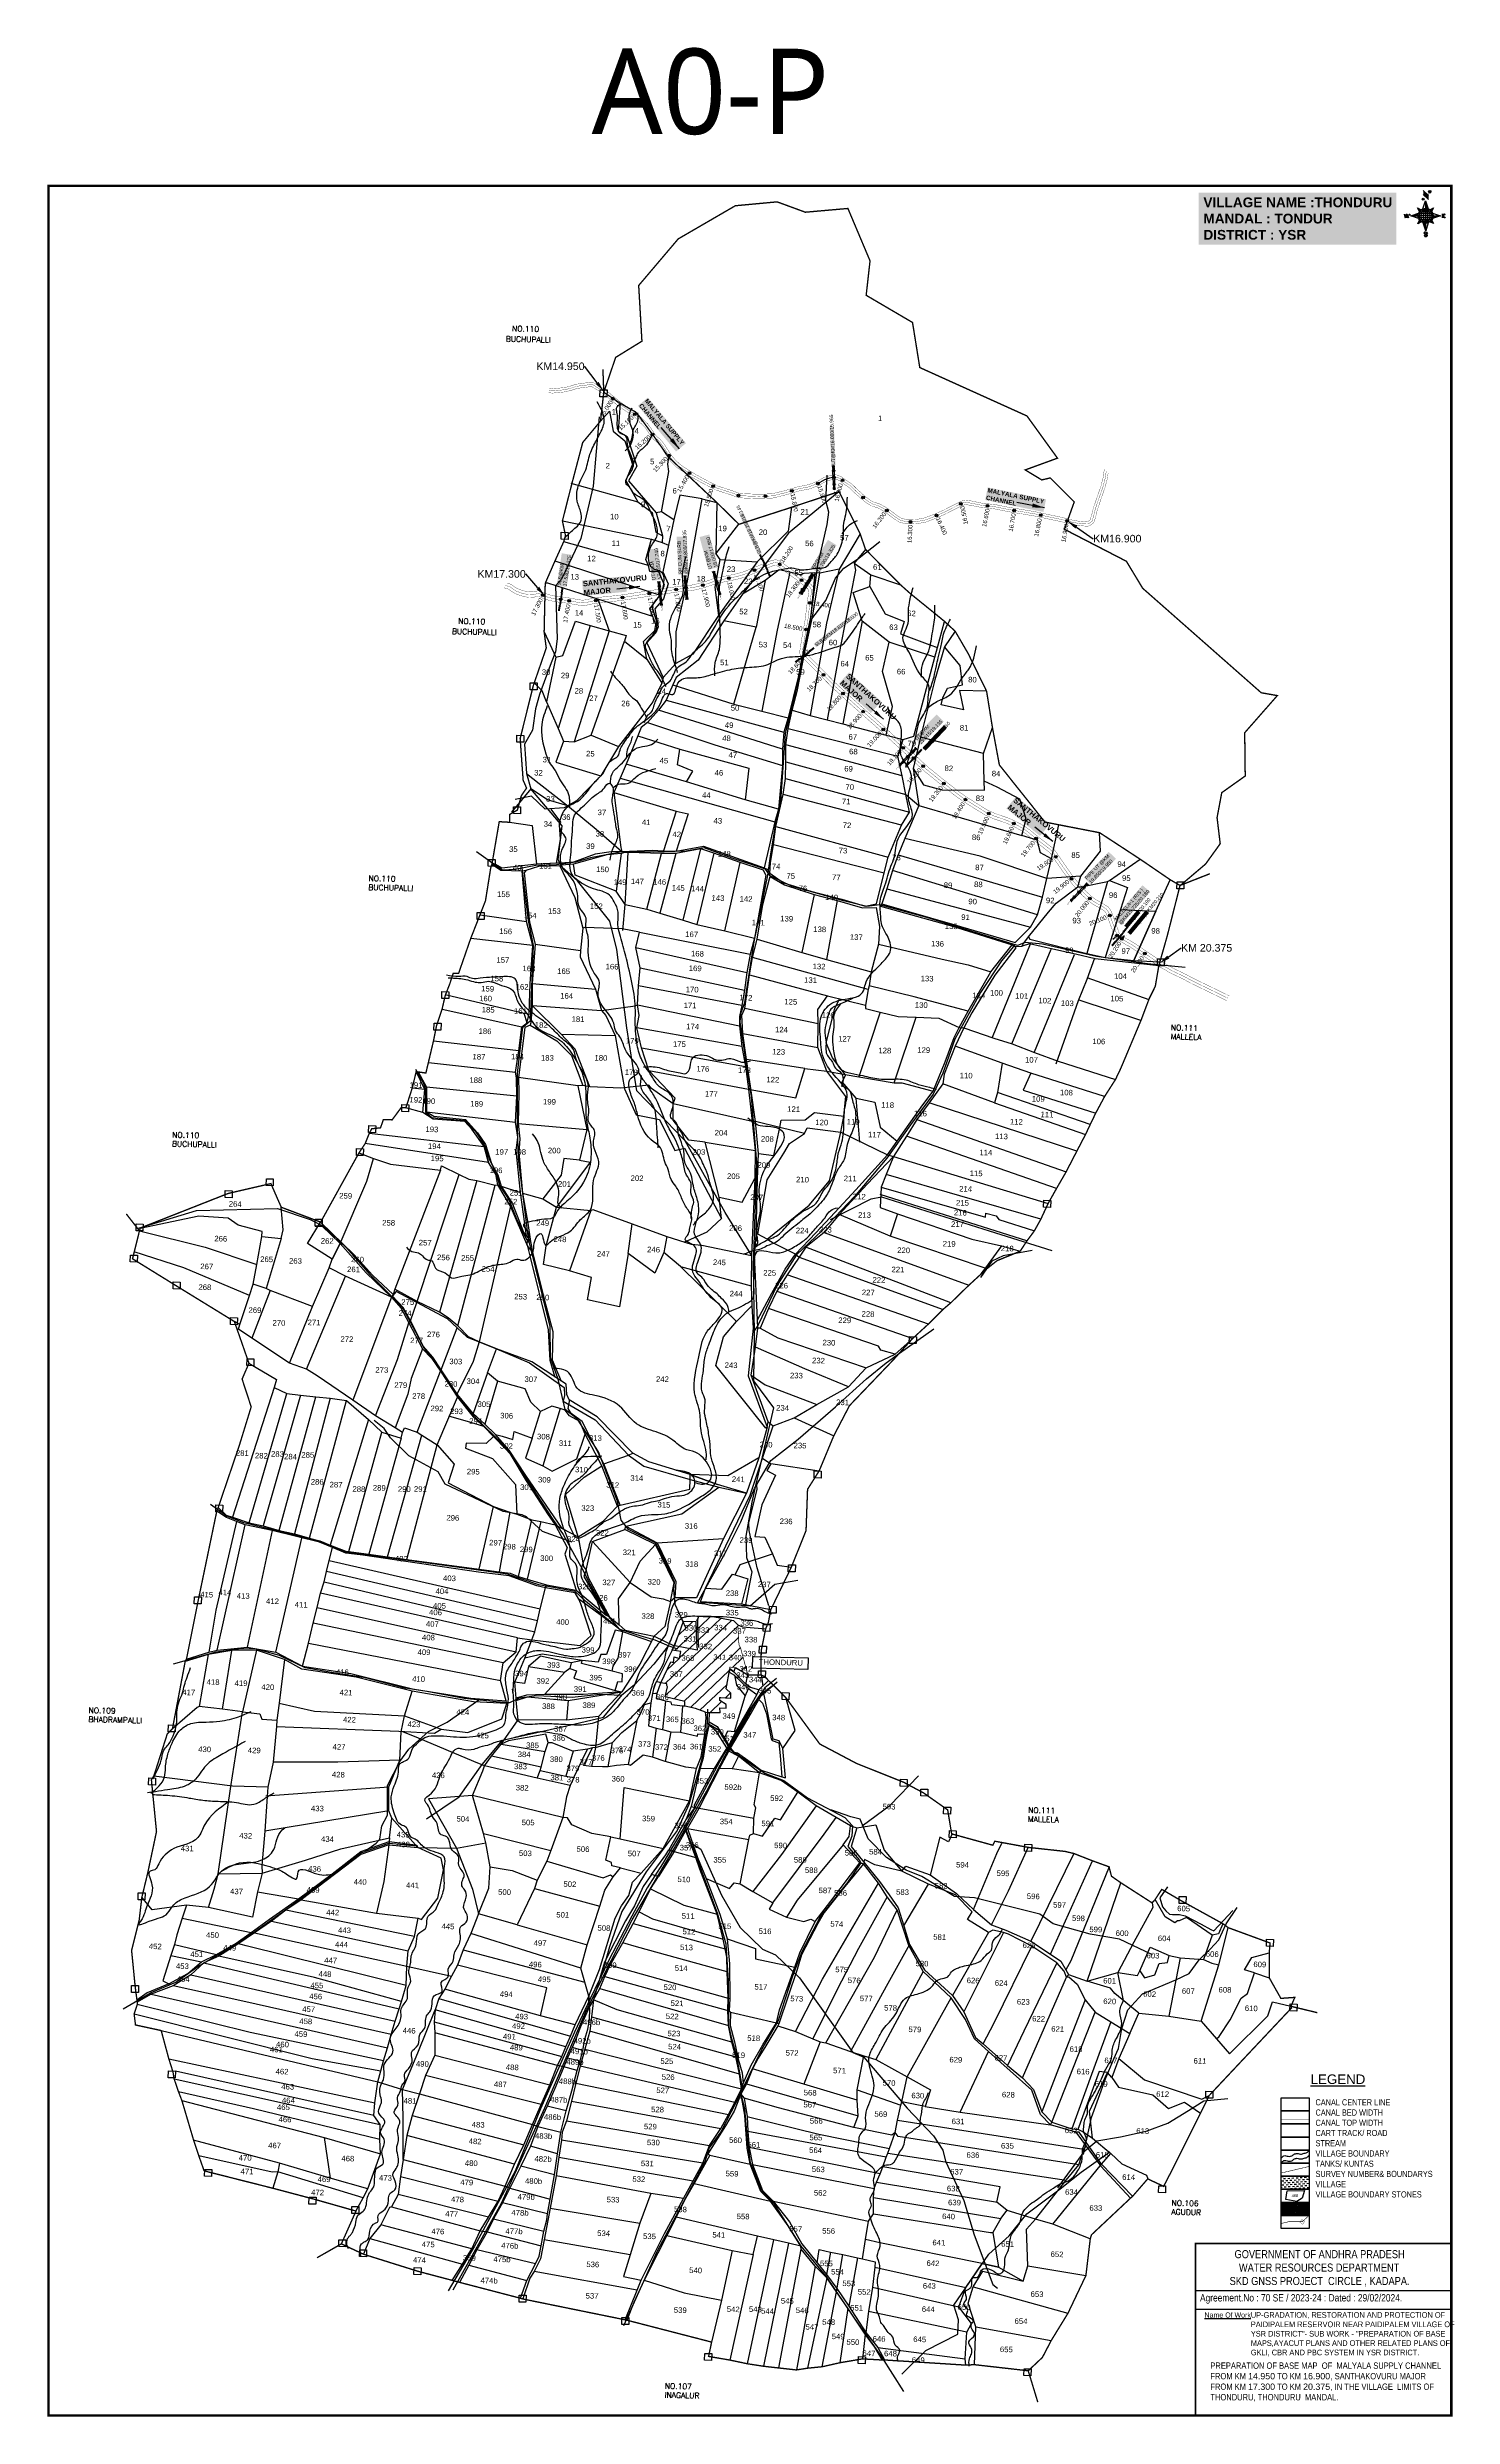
# Model space of a CAD drawing. Header units: inches. Extents: x 204541 to 241319, y 1610159 to 1619241.
# Drawn here: x 204541 to 209737, y 1610477 to 1619241 of the extents above; entities outside this region: 1.
import ezdxf
from ezdxf import colors
from ezdxf.entities.mleader import LeaderData, LeaderLine
from ezdxf.enums import TextEntityAlignment as Align
from ezdxf.math import Vec2, Vec3

# ---------------------------------------------------------------- set-up
doc = ezdxf.new("R2010")
doc.units = ezdxf.units.IN
doc.header["$LTSCALE"] = 15
doc.header["$MEASUREMENT"] = 0
doc.header["$PDMODE"] = 32
doc.header["$PDSIZE"] = 10
doc.linetypes.add('ACAD_ISO02W100', pattern=[15, 12, -3])
doc.linetypes.add('HIDDEN2', pattern=[0.1875, 0.125, -0.0625])
for name, color, linetype in [('BLOCK', 72, 'Continuous'), ('bord', 1, 'Continuous'), ('CADAS', 1, 'Continuous'), ('CANAL1', 7, 'Continuous'), ('CHAINAGE', 7, 'Continuous'), ('CHANAGE', 1, 'Continuous'), ('FRAME 025', 7, 'Continuous'), ('PAPER SIZE', 5, 'Continuous'), ('PLOT', 7, 'Continuous'), ('PLOT NO', 7, 'Continuous'), ('POINT', 2, 'Continuous'), ('RE REMARKS', 7, 'Continuous'), ('REMARK', 6, 'Continuous'), ('ROAD', 1, 'Continuous'), ('STREAM', 4, 'Continuous'), ('STRUCTURE', 5, 'Continuous'), ('TABLE', 7, 'Continuous'), ('tank', 4, 'Continuous'), ('TEXT', 1, 'Continuous'), ('text2', 7, 'Continuous'), ('TITLEBLOCK', 7, 'Continuous'), ('VILLAGE', 7, 'Continuous'), ('VILLAGE BOUNDARY', 5, 'Continuous'), ('VILLAGE BOUNDARY STONES', 1, 'Continuous'), ('VILLAGE BOUNDRY', 5, 'Continuous'), ('VILLAGE STONES', 240, 'Continuous')]:
    doc.layers.add(name, color=color, linetype=linetype)
doc.styles.add('A', font='arial.ttf')
doc.styles.add('ARIALN', font='ARIALN.TTF')
doc.styles.add('FONT2', font='Times New Roman')
doc.styles.add('section', font='romant.shx', dxfattribs={"height": 2})
doc.styles.get("Standard").update_dxf_attribs({"font": 'arial.ttf'})
doc.styles.add('TMS', font='trebuc.ttf')
doc.dimstyles.get("Standard").update_dxf_attribs({"dimtxt": 0.18, "dimasz": 0.18, "dimexe": 0.18, "dimexo": 0.0625, "dimgap": 0.09, "dimtad": 0, "dimtih": 1, "dimtoh": 1, "dimdec": 4, "dimzin": 0, "dimdsep": 46, "dimtxsty": 'Standard', "dimcen": 0.09, "dimadec": 0, "dimazin": 0, "dimtfac": 1, "dimtdec": 4, "dimtofl": 0, "dimtmove": 0, "dimatfit": 3, "dimfxl": 1, "dimtolj": 1, "dimtzin": 0, "dimarcsym": 0})
pattern_1 = [(270.375479083, (-2069700.0438, 9073869.3916), (1.91060089915, 0.0125210085), [])]
pattern_2 = [(0.375479083, (-2069700.0438, 9073869.3916), (-0.0125210085, 1.91060089915), [])]
pattern_3 = [(43.6654, (203670.15, 1608672.55), (-22.09465, 23.14868), [])]

# ---------------------------------------------------------------- blocks, each defined once
blk = doc.blocks.new('*X14')
at = {"color": 0, "linetype": 'Continuous'}
for p, q in [((6321.6, 240.5), (6322.3, 241.2)), ((6321.6, 240.3), (6322.3, 241)), ((6321.6, 240.1), (6322.3, 240.8)), ((6321.6, 239.9), (6322.4, 240.7)), ((6321.6, 239.8), (6322.4, 240.6)), ((6321.6, 239.6), (6322.5, 240.5)), ((6321.6, 239.4), (6322.5, 240.3)), ((6321.6, 239.2), (6322.6, 240.2)), ((6321.7, 239.1), (6322.6, 240.1)), ((6321.8, 240.8), (6322.4, 241.4)), ((6321.8, 239), (6322.7, 240)), ((6321.8, 239), (6322.8, 239.9)), ((6321.9, 238.9), (6322.9, 239.8)), ((6322, 238.8), (6323, 239.7)), ((6322.1, 241.3), (6322.4, 241.6)), ((6322.1, 238.7), (6323.1, 239.6)), ((6322.2, 238.6), (6323.1, 239.6)), ((6322.3, 238.5), (6323.2, 239.5)), ((6322.4, 238.5), (6323.3, 239.4)), ((6322.5, 238.4), (6323.4, 239.3)), ((6322.7, 238.4), (6323.6, 239.3)), ((6322.8, 238.3), (6323.7, 239.2)), ((6322.9, 238.3), (6323.8, 239.1)), ((6323.1, 238.2), (6323.9, 239.1)), ((6323.2, 238.2), (6324, 239)), ((6323.3, 238.2), (6324.2, 239)), ((6323.5, 238.1), (6324.3, 238.9)), ((6323.7, 238.1), (6324.4, 238.9)), ((6323.8, 238.1), (6324.6, 238.8)), ((6324.1, 238.2), (6324.7, 238.8)), ((6324.3, 238.3), (6324.9, 238.8)), ((6324.6, 238.3), (6325.1, 238.8)), ((6324.8, 238.4), (6325.2, 238.8)), ((6325.1, 238.5), (6325.4, 238.8)), ((6325.4, 238.6), (6325.6, 238.8))]:
    blk.add_line(p, q, dxfattribs=at)
blk = doc.blocks.new('*X13')
at = {"color": 0, "linetype": 'Continuous'}
for p, q in [((6324.4, 240.3), (6324.5, 240.4)), ((6324.6, 240.3), (6324.8, 240.5)), ((6324.7, 240.2), (6325, 240.5)), ((6324.8, 240.2), (6325.2, 240.6)), ((6325, 240.1), (6325.5, 240.6)), ((6325.1, 240.1), (6325.6, 240.6)), ((6325.2, 240), (6325.8, 240.6)), ((6325.3, 240), (6326, 240.6)), ((6325.4, 239.9), (6326.1, 240.6)), ((6325.5, 239.8), (6326.2, 240.5)), ((6325.6, 239.8), (6326.3, 240.5)), ((6325.7, 239.7), (6326.5, 240.4)), ((6325.9, 239.6), (6326.6, 240.3)), ((6326, 239.5), (6326.7, 240.3)), ((6326, 239.4), (6326.8, 240.2)), ((6326.1, 239.3), (6327, 240.2)), ((6326.2, 239.3), (6327.1, 240.1)), ((6326.3, 239.2), (6327.1, 240)), ((6326.4, 239.1), (6327.2, 239.9)), ((6326.5, 239), (6327.3, 239.8)), ((6326.5, 238.9), (6327.4, 239.7)), ((6326.6, 238.8), (6327.5, 239.6)), ((6326.7, 238.7), (6327.5, 239.5)), ((6326.8, 238.6), (6327.6, 239.4)), ((6326.8, 238.5), (6327.7, 239.3)), ((6326.8, 236.5), (6327.4, 237)), ((6326.9, 238.3), (6327.8, 239.2)), ((6326.9, 238.2), (6327.9, 239.1)), ((6326.9, 236.8), (6327.6, 237.4)), ((6327, 238.1), (6327.8, 239)), ((6327, 237.9), (6327.8, 238.8)), ((6327, 237.8), (6327.8, 238.6)), ((6327, 237.6), (6327.8, 238.4)), ((6327, 237.4), (6327.8, 238.2)), ((6327, 237.3), (6327.8, 238)), ((6327, 237.1), (6327.8, 237.9))]:
    blk.add_line(p, q, dxfattribs=at)
blk = doc.blocks.new('sy')
at = {"layer": 'bord', "extrusion": (0.000169932, 0.004808, 0.999988)}
h = blk.add_hatch(dxfattribs=at)
h.set_pattern_fill('LINE', color=8, scale=15.285135, angle=-89.62452, style=0)
h.set_pattern_definition(pattern_1)
h.paths.add_polyline_path([(-22.9, -0.2, -0.090992), (-21.5, 8), (-45.9, -0.3)])
h = blk.add_hatch(dxfattribs=at)
h.set_pattern_fill('LINE', color=8, scale=15.285135, angle=0.37548, style=0)
h.set_pattern_definition(pattern_2)
h.paths.add_polyline_path([(-0.2, 22.9, -0.090992), (8, 21.5), (-0.3, 45.9)])
h = blk.add_hatch(dxfattribs=at)
h.set_pattern_fill('LINE', color=8, scale=15.285135, angle=-89.62452, style=0)
h.set_pattern_definition(pattern_1)
h.paths.add_polyline_path([(45.9, 0.3), (22.9, 0.2, -0.090992), (21.5, -8)])
h = blk.add_hatch(dxfattribs=at)
h.set_pattern_fill('LINE', color=8, scale=15.285135, angle=0.37548, style=0)
h.set_pattern_definition(pattern_2)
h.paths.add_polyline_path([(0.2, -22.9, -0.090992), (-8, -21.5), (0.3, -45.9)])
for p, q in [((-7.3, 78.3, -0.4), (8.9, 62.3, -0.3)), ((-66.6, 5, 0), (-62.8, -6.2, 0)), ((-63.4, 5.1, 0), (-59.5, -6.2, 0)), ((-60.2, 5.1, 0), (-56.3, -6.2, 0)), ((-60.2, 5.1, 0), (-56.9, 5.1, 0)), ((-56.9, 5.1, 0), (-53.1, -6.1, 0)), ((-45.9, -0.3, 0), (-21.5, 8, 0)), ((-24.5, 24.2, -0.1), (-13.3, 18.7, -0.1)), ((-24.5, 24.2, -0.1), (-16.3, 16.1, -0.1)), ((-18.8, 13.1, -0.1), (-24.5, 24.2, -0.1)), ((-8.3, 21.4, -0.1), (-0.3, 45.9, -0.2)), ((-7.3, 66.2, -0.3), (9, 50.2, -0.2)), ((-0.3, 45.9, -0.2), (8, 21.5, -0.1)), ((-0.3, 45.9, -0.2), (-0.2, 22.9, -0.1)), ((13.1, 18.8, -0.1), (24.2, 24.5, -0.1)), ((24.2, 24.5, -0.1), (16.1, 16.3, -0.1)), ((24.2, 24.5, -0.1), (18.7, 13.3, -0.1)), ((21.4, 8.3, 0), (45.9, 0.3, 0)), ((45.9, 0.3, 0), (21.5, -8, 0)), ((22.9, 0.2, 0), (45.9, 0.3, 0)), ((51.5, 5.7, 0), (51.6, -6.7, 0)), ((55.1, -6.7, 0), (55, 5.7, 0)), ((-45.9, -0.3, 0), (-22.9, -0.2, 0)), ((-21.4, -8.3, 0), (-45.9, -0.3, 0)), ((-24.2, -24.5, 0.1), (-18.7, -13.3, 0.1)), ((-24.2, -24.5, 0.1), (-16.1, -16.3, 0.1)), ((-13.1, -18.8, 0.1), (-24.2, -24.5, 0.1)), ((0.3, -45.9, 0.2), (-8, -21.5, 0.1)), ((0.2, -22.9, 0.1), (0.3, -45.9, 0.2)), ((8.3, -21.4, 0.1), (0.3, -45.9, 0.2)), ((24.5, -24.2, 0.1), (13.3, -18.7, 0.1)), ((24.5, -24.2, 0.1), (16.3, -16.1, 0.1)), ((18.8, -13.1, 0.1), (24.5, -24.2, 0.1))]:
    blk.add_line(p, q, dxfattribs=at)
at = {"layer": 'bord', "color": 8, "linetype": 'ByBlock', "extrusion": (0.000169932, 0.004808, 0.999988)}
for p, q in [((22.9, 0.2, 0), (-22.9, -0.2, 0)), ((22.2, 5.9, 0), (-22.2, 5.6, 0)), ((19.8, 11.6, -0.1), (-19.9, 11.3, -0.1)), ((15.1, 17.3, -0.1), (-15.3, 17.1, -0.1)), ((-0.2, 22.9, -0.1), (0.2, -22.9, 0.1)), ((22.2, -5.6, 0), (-22.2, -5.9, 0)), ((19.9, -11.3, 0.1), (-19.8, -11.6, 0.1)), ((15.3, -17.1, 0.1), (-15.1, -17.3, 0.1))]:
    blk.add_line(p, q, dxfattribs=at)
at = {"layer": 'bord', "extrusion": (0.000169932, 0.004808, 0.999988)}
for points, const_width in [([(-7.2, 54.1), (-7.3, 78.3)], 0.291), ([(9, 50.2), (8.8, 74.4)], 0.291), ([(-67.7, 5), (-63.4, 5.1)], 0.116), ([(-59.5, -6.2), (-58.5, 0.3)], 0.116), ([(-53.1, -6.1), (-51.6, 3.5)], 0.116), ([(49.7, 5.7), (58.6, 5.7)], 0.128), ([(55.1, 0.4), (56.8, 0.4)], 0.128), ([(-59.5, -6.2), (-64.4, -6.2)], 0.116), ([(-56.3, -6.2), (-51.5, -6.1)], 0.116), ([(58.7, -6.7), (49.8, -6.8)], 0.128)]:
    blk.add_lwpolyline(points, dxfattribs=dict(at, const_width=const_width))
for points, const_width in [([(11.3, 75.7, 1), (14.4, 73.1, 1)], 4.03), ([(-50.6, 4.1, 1), (-49.3, 3, 1)], 1.61), ([(-8.6, 52.2, 1), (-6.6, 50.5, 1)], 2.69), ([(57.9, 4.5, 1), (59.3, 3.4, 1)], 1.77), ([(-1.6, -61.3, 1), (-3.1, -60.1, 1)], 2), ([(4.4, -53.7, 1), (2.9, -52.5, 1)], 2), ([(58, -4.4, 1), (59.3, -5.5, 1)], 1.77)]:
    blk.add_lwpolyline(points, format="xyb", close=True, dxfattribs=dict(at, const_width=const_width))
for points in [[(-3.7, -62.2), (-2.4, -63.4), (-0.4, -63.9), (2.3, -63.8), (4.2, -63.1), (5.5, -61.6), (5.4, -60.2), (4.6, -58.9), (4, -58.4), (2.3, -57.6), (-1.3, -56.6), (-2.8, -55.9), (-3.4, -55.4), (-4.2, -54), (-4.2, -52.1), (-3, -50.7), (-1.2, -50), (1.8, -49.8), (3.8, -50.5), (4.8, -51.6)], [(-1.3, -56.6), (-2.1, -55.5), (-2.4, -54.3), (-2.5, -52.5), (-2.2, -51.6), (-1.4, -50.5), (-0.2, -49.9)], [(2.3, -63.8), (3.3, -62.7), (3.6, -61.4), (3.4, -60.2), (2.6, -58.6), (1.1, -57.3)]]:
    blk.add_lwpolyline(points, dxfattribs=at)
for centre, radius in [((12.8, 74.4), 4.03), ((-49.9, 3.5), 1.61), ((0, 0), 22.9), ((-7.6, 51.3), 2.69), ((58.6, 3.9), 1.77), ((-2.3, -60.7), 2), ((3.7, -53.1), 2), ((58.6, -4.9), 1.77)]:
    blk.add_circle(centre, radius, dxfattribs=at)
at = {"layer": 'bord', "color": 8, "linetype": 'ByBlock', "extrusion": (0.000169932, 0.004808, 0.999988)}
for centre, radius, start, end in [((3.1, 0), 23.1, 98.00373, 262.74743), ((11.2, 0.1), 25.5, 116.36481, 244.38634), ((33.1, 0.2), 40.3, 145.66753, 215.08363), ((-11.2, -0.1), 25.5, 296.36481, 64.38634), ((-33.1, -0.2), 40.3, 325.66753, 35.08363), ((-3.1, 0), 23.1, 278.00373, 82.74743)]:
    blk.add_arc(centre, radius, start, end, dxfattribs=at)
at = {"layer": 'bord', "extrusion": (0.000169932, 0.004808, 0.999988)}
for points in [[(-7.3, 78.3), (8.9, 62.3), (-7.3, 66.2), (9, 50.2)], [(-66.6, 5), (-63.4, 5.1), (-62.8, -6.2), (-59.5, -6.2)], [(-60.2, 5.1), (-56.9, 5.1), (-56.3, -6.2), (-53.1, -6.1)], [(55, 5.7), (55.1, -6.7), (51.5, 5.7), (51.6, -6.7)]]:
    blk.add_solid(points, dxfattribs=at)
at = {"layer": 'bord', "extrusion": (0.000169932, 0.004808, 0.999988), "xscale": 1.444935456737715, "yscale": 1.444935456737715, "zscale": 1.444935456737715, "rotation": 141.1624086003328}
for name, p in [('*X13', (7334.5, -5516.8)), ('*X14', (7337.2, -5520.6))]:
    blk.add_blockref(name, p, dxfattribs=at)
blk = doc.blocks.new('CIRCLE-BOX')
for p, q in [((-0.5, 0), (0.5, 0)), ((0, 0.5), (0, -0.5))]:
    blk.add_line(p, q)
blk.add_circle((0, 0), 0.2)
blk = doc.blocks.new('ao')
at = {"layer": 'CHAINAGE', "color": 2, "linetype": 'Continuous', "lineweight": -2}
for points in [[(-594, 420), (-594, 210), (-297, 210), (-297, 420), (-594, 420)], [(-297, 420), (-297, 210), (0, 210), (0, 420), (-297, 420)], [(0, 420), (0, 210), (297, 210), (297, 420), (0, 420)], [(297, 420), (297, 210), (594, 210), (594, 420), (297, 420)], [(-594, 210), (-594, 0), (-297, 0), (-297, 210), (-594, 210)], [(-297, 210), (-297, 0), (0, 0), (0, 210), (-297, 210)], [(0, 210), (0, 0), (297, 0), (297, 210), (0, 210)], [(297, 210), (297, 0), (594, 0), (594, 210), (297, 210)], [(-594, 0), (-594, -210), (-297, -210), (-297, 0), (-594, 0)], [(-297, 0), (-297, -210), (0, -210), (0, 0), (-297, 0)], [(0, 0), (0, -210), (297, -210), (297, 0), (0, 0)], [(297, 0), (297, -210), (594, -210), (594, 0), (297, 0)], [(-594, -210), (-594, -420), (-297, -420), (-297, -210), (-594, -210)], [(-297, -210), (-297, -420), (0, -420), (0, -210), (-297, -210)], [(0, -210), (0, -420), (297, -420), (297, -210), (0, -210)], [(297, -210), (297, -420), (594, -420), (594, -210), (297, -210)]]:
    blk.add_lwpolyline(points, dxfattribs=at)
at = {"layer": 'text2', "color": 1}
blk.add_lwpolyline([(-594, 420), (0, 420), (0, -420), (-594, -420)], close=True, dxfattribs=at)
at = {"layer": 'text2', "color": 3}
blk.add_lwpolyline([(-594, 420), (594.0625, 420), (594.0625, -420), (-594, -420)], close=True, dxfattribs=at)
blk = doc.blocks.new('UT')
at = {"layer": 'STRUCTURE'}
h = blk.add_hatch(dxfattribs=at)
h.set_pattern_fill('DASH', color=150, scale=8, angle=-39.6278, style=0)
h.set_pattern_definition([(320.372247933, (-4370.464, -6260.8811), (1.40800153113, 0.132407282), [1, -1])])
h.paths.add_polyline_path([(765163, 1700682), (765166, 1700681), (765167, 1700680), (765169, 1700680), (765172, 1700680), (765176, 1700679), (765180, 1700679), (765183, 1700680), (765188, 1700681), (765189, 1700681), (765193, 1700682), (765196, 1700680), (765196, 1700672), (765193, 1700670), (765191, 1700671), (765188, 1700671), (765185, 1700672), (765184, 1700672), (765181, 1700672), (765180, 1700673), (765178, 1700673), (765177, 1700673), (765175, 1700673), (765173, 1700672), (765170, 1700672), (765168, 1700672), (765166, 1700671), (765165, 1700671), (765163, 1700670)])
h.paths.add_polyline_path([(765259, 1700682), (765256, 1700680), (765256, 1700672), (765259, 1700670), (765262, 1700671), (765264, 1700672), (765266, 1700672), (765269, 1700673), (765273, 1700673), (765276, 1700673), (765279, 1700673), (765281, 1700673), (765284, 1700672), (765286, 1700672), (765288, 1700671), (765289, 1700671), (765289, 1700683), (765288, 1700682), (765286, 1700681), (765283, 1700681), (765281, 1700680), (765277, 1700680), (765273, 1700680), (765269, 1700680), (765265, 1700681), (765261, 1700682)])
at = {"layer": 'STRUCTURE', "color": 150, "const_width": 0.628}
for points in [[(765190, 1700688), (765190, 1700684), (765196, 1700680), (765256, 1700680), (765262, 1700684), (765262, 1700688)], [(765190, 1700664), (765190, 1700668), (765196, 1700672), (765256, 1700672), (765262, 1700668), (765262, 1700664)]]:
    blk.add_lwpolyline(points, dxfattribs=at)
at = {"layer": 'STRUCTURE', "color": 150}
for points in [[(765196, 1700680), (765256, 1700680)], [(765196, 1700672), (765256, 1700672)], [(765196, 1700672), (765256, 1700672)]]:
    blk.add_lwpolyline(points, dxfattribs=at)
at = {"layer": 'STRUCTURE', "color": 0}
blk.add_circle((765226, 1700676), 1.89, dxfattribs=at)
at = {"layer": 'STRUCTURE', "color": 150}
for points in [[(765163, 1700682), (765164, 1700681), (765168, 1700680), (765171, 1700680), (765176, 1700679), (765185, 1700680), (765193, 1700682)], [(765163, 1700670), (765164, 1700671), (765168, 1700672), (765171, 1700672), (765176, 1700673), (765185, 1700672), (765193, 1700670)], [(765289, 1700683), (765288, 1700682), (765284, 1700681), (765281, 1700680), (765276, 1700680), (765267, 1700680), (765259, 1700682)], [(765289, 1700671), (765288, 1700671), (765284, 1700672), (765281, 1700673), (765276, 1700673), (765267, 1700672), (765259, 1700670)]]:
    blk.add_spline(points, degree=3, dxfattribs=at)
at = {"layer": 'STRUCTURE', "color": 0}
blk.add_text('STREAM', height=5, dxfattribs=at).set_placement((765148, 1700676), align=Align.MIDDLE_CENTER)
for points in [[(765191, 1700676), (765164, 1700676)], [(765289, 1700677), (765265, 1700676)]]:
    blk.add_leader(points, dimstyle='Standard', override={"dimasz": 10, "dimgap": 0.09, "dimtad": 0}, dxfattribs=at)
blk = doc.blocks.new('SLB')
at = {"layer": 'STRUCTURE'}
h = blk.add_hatch(dxfattribs=at)
h.set_pattern_fill('DOTS', color=6, scale=20, angle=320.3722, style=0)
h.set_pattern_definition([(320.372247934, (-159.4327, -72.9564), (1.2786241598, 0.5641323054), [0, -1.25])])
h.paths.add_polyline_path([(769700, 1706871), (769700, 1706861), (769729, 1706861), (769732, 1706863), (769792, 1706863), (769795, 1706861), (769825, 1706861), (769825, 1706871), (769795, 1706871), (769792, 1706869), (769732, 1706869), (769729, 1706871)])
at = {"layer": 'STRUCTURE', "color": 6, "linetype": 'ACAD_ISO02W100', "ltscale": 0.5, "const_width": 0.5}
for points in [[(769700, 1706871), (769729, 1706871)], [(769795, 1706871), (769825, 1706871)], [(769700, 1706861), (769729, 1706861)], [(769795, 1706861), (769825, 1706861)]]:
    blk.add_lwpolyline(points, dxfattribs=at)
at = {"layer": 'STRUCTURE', "color": 6, "const_width": 0.628}
for points in [[(769726, 1706877), (769726, 1706873), (769732, 1706869), (769792, 1706869), (769798, 1706873), (769798, 1706877)], [(769726, 1706855), (769726, 1706859), (769732, 1706863), (769792, 1706863), (769798, 1706859), (769798, 1706855)]]:
    blk.add_lwpolyline(points, dxfattribs=at)
at = {"layer": 'STRUCTURE', "color": 6}
blk.add_lwpolyline([(769732, 1706863), (769792, 1706863)], dxfattribs=at)
blk.add_lwpolyline([(769732, 1706863), (769792, 1706863)], dxfattribs=at)
at = {"layer": 'STRUCTURE', "color": 0}
blk.add_circle((769762, 1706866), 1.24, dxfattribs=at)
for points in [[(769704, 1706866), (769727, 1706866)], [(769819, 1706866), (769796, 1706866)]]:
    blk.add_leader(points, dimstyle='Standard', override={"dimasz": 10, "dimgap": 0.09, "dimtad": 0}, dxfattribs=at)
blk = doc.blocks.new('SP')
at = {"layer": 'STRUCTURE'}
h = blk.add_hatch(dxfattribs=at)
h.set_pattern_fill('DASH', color=256, scale=8, style=0)
edge = h.paths.add_edge_path()
edge.add_spline(control_points=[(769826, 1706742), (769825, 1706742), (769824, 1706741), (769821, 1706740), (769817, 1706740), (769811, 1706739), (769804, 1706740), (769798, 1706741), (769796, 1706742)], knot_values=[0, 0, 0, 0, 1.613557, 5.24513, 8.624976, 13.470124, 22.190216, 30.746377, 30.746377, 30.746377, 30.746377], degree=3, periodic=0)
edge.add_line((769796, 1706742), (769793, 1706740))
edge.add_line((769793, 1706740), (769733, 1706740))
edge.add_line((769733, 1706740), (769730, 1706742))
edge.add_spline(control_points=[(769730, 1706742), (769727, 1706741), (769721, 1706739), (769714, 1706738), (769708, 1706739), (769704, 1706740), (769701, 1706740), (769700, 1706741), (769700, 1706741)], knot_values=[0, 0, 0, 0, 8.556161, 17.276253, 22.121402, 25.501247, 29.13282, 30.746377, 30.746377, 30.746377, 30.746377], degree=3, periodic=0)
edge.add_line((769700, 1706741), (769700, 1706722))
edge.add_spline(control_points=[(769700, 1706722), (769700, 1706722), (769701, 1706723), (769704, 1706724), (769708, 1706725), (769714, 1706725), (769721, 1706725), (769727, 1706723), (769730, 1706723)], knot_values=[0, 0, 0, 0, 1.613557, 5.24513, 8.624976, 13.470124, 22.190216, 30.746377, 30.746377, 30.746377, 30.746377], degree=3, periodic=0)
edge.add_line((769730, 1706723), (769733, 1706725))
edge.add_line((769733, 1706725), (769793, 1706725))
edge.add_line((769793, 1706725), (769796, 1706723))
edge.add_spline(control_points=[(769796, 1706723), (769798, 1706723), (769804, 1706725), (769811, 1706726), (769817, 1706725), (769821, 1706725), (769824, 1706724), (769825, 1706723), (769826, 1706723)], knot_values=[0, 0, 0, 0, 8.556161, 17.276253, 22.121402, 25.501247, 29.13282, 30.746377, 30.746377, 30.746377, 30.746377], degree=3, periodic=0)
edge.add_line((769826, 1706723), (769826, 1706742))
h.paths.add_polyline_path([(769764, 1706732, -1), (769761, 1706732, -1)], flags=0)
h.paths.add_polyline_path([(769761, 1706732, 1), (769764, 1706732, 1)], flags=16)
at = {"layer": 'STRUCTURE', "const_width": 0.628}
for points in [[(769727, 1706748), (769727, 1706744), (769733, 1706740), (769793, 1706740), (769799, 1706744), (769799, 1706748)], [(769727, 1706717), (769727, 1706721), (769733, 1706725), (769793, 1706725), (769799, 1706721), (769799, 1706717)]]:
    blk.add_lwpolyline(points, dxfattribs=at)
at = {"layer": 'STRUCTURE', "color": 3}
blk.add_lwpolyline([(769733, 1706725), (769793, 1706725)], dxfattribs=at)
blk.add_lwpolyline([(769733, 1706725), (769793, 1706725)], dxfattribs=at)
at = {"layer": 'STRUCTURE', "color": 0}
blk.add_circle((769763, 1706732), 1.55, dxfattribs=at)
at = {"layer": 'STRUCTURE'}
for points in [[(769700, 1706741), (769701, 1706740), (769704, 1706740), (769708, 1706739), (769713, 1706739), (769721, 1706740), (769730, 1706742)], [(769826, 1706742), (769824, 1706741), (769821, 1706740), (769817, 1706740), (769813, 1706739), (769804, 1706740), (769796, 1706742)], [(769700, 1706722), (769701, 1706723), (769704, 1706724), (769708, 1706724), (769713, 1706725), (769721, 1706724), (769730, 1706723)], [(769826, 1706723), (769824, 1706724), (769821, 1706725), (769817, 1706725), (769813, 1706726), (769804, 1706725), (769796, 1706723)]]:
    blk.add_spline(points, degree=3, dxfattribs=at)
at = {"layer": 'STRUCTURE', "color": 0}
blk.add_text('STREAM', height=5, dxfattribs=at).set_placement((769684, 1706732), align=Align.MIDDLE_CENTER)
for points in [[(769727, 1706732), (769701, 1706732)], [(769824, 1706732), (769801, 1706732)]]:
    blk.add_leader(points, dimstyle='Standard', override={"dimasz": 10, "dimgap": 0.09, "dimtad": 0}, dxfattribs=at)
blk = doc.blocks.new('PIPE C')
at = {"layer": 'STRUCTURE'}
h = blk.add_hatch(dxfattribs=at)
h.set_pattern_fill('DASH', color=256, scale=5.6, angle=-90, style=0)
h.set_pattern_definition([(270, (-1194663.9188, 538833.8274), (0.7, -0.7), [0.7, -0.7])])
edge = h.paths.add_edge_path()
edge.add_spline(control_points=[(4.6, -44.2), (4.4, -43.9), (3.7, -42.8), (3.2, -40.8), (2.9, -38.1), (2.3, -34.2), (2.9, -29), (3.8, -25), (4.2, -23.1)], knot_values=[0, 0, 0, 0, 1.613557, 5.24513, 8.624976, 13.470124, 22.190216, 30.746377, 30.746377, 30.746377, 30.746377], degree=3, periodic=0)
edge.add_line((4.2, -23.1), (2.8, -21))
edge.add_line((2.8, -21), (2.8, 21))
edge.add_line((2.8, 21), (4.2, 23.1))
edge.add_spline(control_points=[(4.2, 23.1), (3.7, 25), (2.7, 28.9), (2, 34.1), (2.4, 38), (2.7, 40.8), (3.1, 42.8), (3.8, 43.8), (4, 44.2)], knot_values=[0, 0, 0, 0, 8.556161, 17.276253, 22.121402, 25.501247, 29.13282, 30.746377, 30.746377, 30.746377, 30.746377], degree=3, periodic=0)
edge.add_line((4, 44.2), (-4.6, 44.2))
edge.add_spline(control_points=[(-4.6, 44.2), (-4.4, 43.9), (-3.7, 42.8), (-3.2, 40.8), (-2.9, 38.1), (-2.3, 34.2), (-2.9, 29), (-3.8, 25), (-4.2, 23.1)], knot_values=[0, 0, 0, 0, 1.613557, 5.24513, 8.624976, 13.470124, 22.190216, 30.746377, 30.746377, 30.746377, 30.746377], degree=3, periodic=0)
edge.add_line((-4.2, 23.1), (-2.8, 21))
edge.add_line((-2.8, 21), (-2.8, -21))
edge.add_line((-2.8, -21), (-4.2, -23.1))
edge.add_spline(control_points=[(-4.2, -23.1), (-3.7, -25), (-2.7, -28.9), (-2, -34.1), (-2.4, -38), (-2.7, -40.8), (-3.1, -42.8), (-3.8, -43.8), (-4, -44.2)], knot_values=[0, 0, 0, 0, 8.556161, 17.276253, 22.121402, 25.501247, 29.13282, 30.746377, 30.746377, 30.746377, 30.746377], degree=3, periodic=0)
edge.add_line((-4, -44.2), (4.6, -44.2))
blk.add_circle((0, 0), 0.657)
at = {"layer": 'STRUCTURE', "const_width": 0.44}
for points in [[(-8.4, 25.2), (-5.6, 25.2), (-2.8, 21), (-2.8, -21), (-5.6, -25.2), (-8.4, -25.2)], [(8.4, 25.2), (5.6, 25.2), (2.8, 21), (2.8, -21), (5.6, -25.2), (8.4, -25.2)]]:
    blk.add_lwpolyline(points, dxfattribs=at)
at = {"layer": 'STRUCTURE', "color": 3}
for points in [[(-2.8, 21), (-2.8, -21)], [(-2.8, 21), (-2.8, -21)], [(2.8, 21), (2.8, -21)]]:
    blk.add_lwpolyline(points, dxfattribs=at)
at = {"layer": 'STRUCTURE'}
for points in [[(-4.6, 44.2), (-4, 43.2), (-3.3, 40.8), (-2.9, 38.4), (-2.5, 35.1), (-3, 29), (-4.2, 23.1)], [(4, 44.2), (3.4, 43.2), (2.8, 40.7), (2.5, 38.4), (2.2, 35), (2.8, 28.9), (4.2, 23.1)], [(-4, -44.2), (-3.4, -43.2), (-2.8, -40.7), (-2.5, -38.4), (-2.2, -35), (-2.8, -28.9), (-4.2, -23.1)], [(4.6, -44.2), (4, -43.2), (3.3, -40.8), (2.9, -38.4), (2.5, -35.1), (3, -29), (4.2, -23.1)]]:
    blk.add_spline(points, degree=3, dxfattribs=at)
at = {"layer": 'STRUCTURE', "color": 0}
for points in [[(-0.2, 44.3), (-0.2, 28.7)], [(0, -23.2), (0, -38.9)]]:
    blk.add_leader(points, dimstyle='Standard', override={"dimscale": 0.062085, "dimtxt": 50, "dimasz": 100, "dimgap": 0.09, "dimtad": 0, "dimzin": 2}, dxfattribs=at)
blk = doc.blocks.new('OT')
at = {"layer": 'STRUCTURE', "color": 190}
for points, const_width in [([(769751, 1706596), (769729, 1706596)], 0.5), ([(769751, 1706579), (769729, 1706579)], 0.5), ([(769775, 1706602), (769775, 1706598), (769769, 1706594), (769762, 1706594), (769754, 1706594), (769748, 1706598), (769748, 1706602)], 0.5), ([(769748, 1706573), (769748, 1706577), (769754, 1706581), (769762, 1706581), (769762, 1706581), (769762, 1706581), (769769, 1706581), (769775, 1706577), (769775, 1706573)], 0.5), ([(769762, 1706594), (769762, 1706581)], 2.5)]:
    blk.add_lwpolyline(points, dxfattribs=dict(at, const_width=const_width))
at = {"layer": 'STRUCTURE', "color": 0}
blk.add_circle((769762, 1706587), 1.87, dxfattribs=at)
blk.add_leader([(769733, 1706587), (769754, 1706587)], dimstyle='Standard', override={"dimasz": 10, "dimgap": 0.09, "dimtad": 0}, dxfattribs=at)

msp = doc.modelspace()

# ---------------------------------------------------------------- hatches: boundary and pattern name
at = {"layer": 'PLOT'}
h = msp.add_hatch(dxfattribs=at)
h.set_pattern_fill('ANSI31', color=11, scale=256.004327, angle=-1.33458)
h.set_pattern_definition(pattern_3)
h.paths.add_polyline_path([(207051.2, 1613168.4), (207064.5, 1613249.3), (207085.1, 1613247.3), (207130.7, 1613221.2), (207114.4, 1613281.9), (206939.3, 1613410.6), (206940.2, 1613359.2), (206944.2, 1613312), (206861.1, 1613328.5), (206852.7, 1613312.1), (206882.9, 1613307.2), (206878.2, 1613281), (206859.2, 1613287.1), (206855.9, 1613266.2), (206845.8, 1613268.7), (206809.2, 1613191.4), (206831.5, 1613187.2), (206831, 1613180.9), (206834.4, 1613176), (206824.9, 1613139.7), (206898.6, 1613122.1), (206897.9, 1613104.9), (206937.8, 1613095.9), (206974.9, 1613082), (207029.1, 1613081.3), (207027, 1613098.4), (207050.5, 1613097.8), (207050.8, 1613110.4), (207027.6, 1613125.4), (207027.3, 1613137), (207067.5, 1613134.9), (207067.9, 1613152.9)])
h.paths.add_polyline_path([(206879.9, 1613267.6), (206938.1, 1613266.3), (206938.8, 1613297.6), (206880.6, 1613299)], flags=24)
h.paths.add_polyline_path([(206837, 1613208.5), (206895.2, 1613207.2), (206895.9, 1613238.6), (206837.7, 1613239.9)], flags=24)
h.paths.add_polyline_path([(206785.5, 1613123.1), (206843.6, 1613121.8), (206844.4, 1613153.2), (206786.2, 1613154.5)], flags=9)
h.paths.add_polyline_path([(207082.9, 1613203.8), (207141.1, 1613202.5), (207141.8, 1613233.9), (207083.7, 1613235.2)], flags=9)
h.paths.add_polyline_path([(207094.1, 1613227.4), (207152.3, 1613226.1), (207153, 1613257.5), (207094.8, 1613258.8)], flags=9)
h.paths.add_polyline_path([(206997.6, 1613270.6), (207055.8, 1613269.2), (207056.6, 1613300.6), (206998.4, 1613302)], flags=24)
h.paths.add_polyline_path([(207055.1, 1613269.2), (207113.3, 1613267.9), (207114, 1613299.3), (207055.8, 1613300.6)], flags=24)
h.paths.add_polyline_path([(206935.4, 1613371), (206993.6, 1613369.6), (206994.3, 1613401), (206936.1, 1613402.4)], flags=25)
h.paths.add_polyline_path([(206945.5, 1613310.7), (207003.7, 1613309.3), (207004.4, 1613340.7), (206946.2, 1613342.1)], flags=24)
h.paths.add_polyline_path([(206891.4, 1613379.1), (206949.6, 1613377.7), (206950.3, 1613409.1), (206892.1, 1613410.5)], flags=25)
h.paths.add_polyline_path([(207070.7, 1613367.9), (207128.8, 1613366.5), (207129.6, 1613397.9), (207071.4, 1613399.2)], flags=24)
h.paths.add_polyline_path([(207001.1, 1613380.1), (207059.3, 1613378.7), (207060, 1613410.1), (207001.8, 1613411.5)], flags=24)
h = msp.add_hatch(dxfattribs=at)
h.set_pattern_fill('ANSI31', color=11, scale=256.004327, angle=-1.33458)
h.set_pattern_definition(pattern_3)
h.paths.add_polyline_path([(206940.2, 1613359.2), (206939.3, 1613410.6), (206928.7, 1613418.4), (206893.7, 1613419.2), (206878.9, 1613377.5), (206877.8, 1613374.8), (206861.1, 1613328.5), (206944.2, 1613312)])
h.paths.add_polyline_path([(206887.8, 1613338.5), (206946, 1613337.2), (206946.7, 1613368.6), (206888.5, 1613369.9)], flags=9)
h.paths.add_polyline_path([(206891.4, 1613379.1), (206949.6, 1613377.7), (206950.3, 1613409.1), (206892.1, 1613410.5)], flags=9)
h = msp.add_hatch(dxfattribs=at)
h.set_pattern_fill('ANSI31', color=11, scale=256.004327, angle=-1.33458)
h.set_pattern_definition(pattern_3)
edge = h.paths.add_edge_path()
edge.add_line((207093.9, 1613406.1), (207077.4, 1613421.7))
edge.add_line((207077.4, 1613421.7), (207004.2, 1613436.3))
edge.add_spline(control_points=[(207004.2, 1613436.3), (206994.1, 1613436.2), (206975.7, 1613436.3), (206957.5, 1613437.6), (206949.3, 1613438)], knot_values=[322.5138, 322.5138, 322.5138, 322.5138, 325.466929, 327.894276, 327.894276, 327.894276, 327.894276], degree=3, periodic=0)
edge.add_line((206949.3, 1613438), (206946.7, 1613422.7))
edge.add_line((206946.7, 1613422.7), (206946.8, 1613405.1))
edge.add_line((206946.8, 1613405.1), (207114.4, 1613281.9))
edge.add_line((207114.4, 1613281.9), (207104, 1613320.8))
edge.add_line((207104, 1613320.8), (207098.1, 1613331.5))
edge.add_line((207098.1, 1613331.5), (207093.9, 1613406.1))
h.paths.add_polyline_path([(206997.6, 1613270.6), (207055.8, 1613269.2), (207056.6, 1613300.6), (206998.4, 1613302)], flags=24)
h.paths.add_polyline_path([(207055.1, 1613269.2), (207113.3, 1613267.9), (207114, 1613299.3), (207055.8, 1613300.6)], flags=24)
h.paths.add_polyline_path([(206945.5, 1613310.7), (207003.7, 1613309.3), (207004.4, 1613340.7), (206946.2, 1613342.1)], flags=24)
h.paths.add_polyline_path([(207070.7, 1613367.9), (207128.8, 1613366.5), (207129.6, 1613397.9), (207071.4, 1613399.2)], flags=24)
h.paths.add_polyline_path([(207001.1, 1613380.1), (207059.3, 1613378.7), (207060, 1613410.1), (207001.8, 1613411.5)], flags=24)
at = {"layer": 'tank'}
h = msp.add_hatch(dxfattribs=at)
h.set_pattern_fill('DASH', color=256, scale=61.399378, angle=3.54054, style=0)
h.set_pattern_definition([(3.5405362, (-181654.868, 753765.195), (7.18631109, 8.13423605), [7.67492225, -7.67492225])])
h.paths.add_polyline_path([(209103.2, 1611365.8), (209206.3, 1611365.8), (209206.3, 1611317.5), (209103.2, 1611317.5)])
at = {"layer": 'VILLAGE', "linetype": 'Continuous'}
h = msp.add_hatch(dxfattribs=at)
h.set_pattern_fill('SACNCR', color=256, scale=41.239905, angle=1.53032, style=0)
h.set_pattern_definition([(46.53031993, (-181654.868, 753765.195), (-2.805880153, 2.659860304), []), (46.53031993, (-181652.1353, 753765.268), (-2.805880153, 2.659860304), [0, -3.866241103])])
h.paths.add_polyline_path([(209103.2, 1611269.1), (209206.3, 1611269.1), (209206.3, 1611220.8), (209103.2, 1611220.8)])

# ---------------------------------------------------------------- linework, layer by layer
at = {"layer": 'CANAL1', "color": 200, "const_width": 1}
for points in [[(206394.4, 1617963.5), (206407.9, 1617961.9), (206430.2, 1617964), (206454.7, 1617966.5), (206478.6, 1617972.2), (206498.7, 1617979), (206522.3, 1617982.5), (206537.7, 1617984.1), (206545.7, 1617986.3), (206551.3, 1617986.2), (206556.8, 1617984.4), (206567.1, 1617977.6), (206579.6, 1617970.3), (206594.1, 1617961.1), (206604.8, 1617953), (206631, 1617931.6), (206652.9, 1617913.8), (206678.7, 1617896.5), (206692.8, 1617887.3), (206704.7, 1617880.6), (206716.4, 1617869.9), (206733.8, 1617851.5), (206748.6, 1617837.7), (206759, 1617823.7), (206766.5, 1617812.1), (206774.5, 1617800.5), (206783.4, 1617789.7), (206793.3, 1617782.3), (206802.2, 1617772), (206812.3, 1617758.4), (206823.9, 1617739.9), (206836.6, 1617721.3), (206851.7, 1617703), (206868.1, 1617687.7), (206889.1, 1617672.8), (206918.8, 1617653.7), (206958.5, 1617631.6), (207012.2, 1617603.7), (207041, 1617594.4), (207072.7, 1617584.2), (207097, 1617574.8), (207130.3, 1617573.2), (207172.5, 1617571.8), (207221.6, 1617573.6), (207224.1, 1617574), (207266.6, 1617584.3), (207321.1, 1617600.2), (207358.8, 1617607.5), (207393.9, 1617620.8), (207419.2, 1617635.1), (207441.4, 1617642.1), (207450, 1617644.2), (207457.9, 1617643.1), (207469.9, 1617638), (207483, 1617627.9), (207505.5, 1617612.9), (207525, 1617593.8), (207549.6, 1617571.9), (207571.2, 1617554.7), (207588.7, 1617544.6), (207611.3, 1617537.3), (207628.7, 1617528.2), (207645.6, 1617516.8), (207669, 1617499), (207689.3, 1617485.6), (207714, 1617478.3), (207751.1, 1617477.8), (207789.7, 1617485), (207825.5, 1617498.5), (207864.1, 1617515.9), (207902.9, 1617535.7), (207926.1, 1617547.3), (207935.8, 1617549.3), (207954.2, 1617547.2), (207991.7, 1617539.5), (208045.8, 1617533.2), (208095.3, 1617523.3), (208142.1, 1617515.6), (208190.9, 1617507.4), (208239.5, 1617496.9), (208289.4, 1617486.5), (208331.1, 1617475.9), (208350.7, 1617472.6), (208366.9, 1617470.9), (208379.8, 1617470), (208389.3, 1617469.8), (208399.1, 1617474.5), (208410.4, 1617482.7), (208417.7, 1617506.7), (208423.4, 1617530.9), (208436.2, 1617568.3), (208451.4, 1617612.2), (208460.2, 1617645.7), (208463.1, 1617665.6)], [(206396.9, 1617979.4), (206408.1, 1617978), (206428.7, 1617979.9), (206452, 1617982.3), (206474.1, 1617987.6), (206494.9, 1617994.6), (206520.3, 1617998.4), (206534.8, 1617999.9), (206543.7, 1618002.3), (206553.9, 1618002.2), (206563.8, 1617999), (206575.5, 1617991.2), (206587.9, 1617983.9), (206603.2, 1617974.3), (206614.7, 1617965.6), (206641.2, 1617944), (206662.4, 1617926.7), (206687.5, 1617909.8), (206701.1, 1617900.9), (206714.1, 1617893.6), (206727.7, 1617881.3), (206745.1, 1617862.9), (206760.6, 1617848.4), (206772.1, 1617832.8), (206779.8, 1617821), (206787.3, 1617810.2), (206794.5, 1617801.3), (206804.3, 1617794.1), (206814.7, 1617782), (206825.5, 1617767.5), (206837.3, 1617748.7), (206849.4, 1617730.9), (206863.3, 1617714), (206878.2, 1617700.1), (206898, 1617686), (206927, 1617667.5), (206966.1, 1617645.7), (207018.4, 1617618.5), (207045.9, 1617609.7), (207078.1, 1617599.3), (207100.4, 1617590.7), (207131, 1617589.2), (207172.4, 1617587.8), (207219.9, 1617589.5), (207220.8, 1617589.7), (207262.4, 1617599.7), (207317.3, 1617615.7), (207354.5, 1617623), (207387.1, 1617635.3), (207412.8, 1617649.9), (207437.1, 1617657.5), (207449.2, 1617660.4), (207462.3, 1617658.6), (207478, 1617651.9), (207492.3, 1617640.9), (207515.6, 1617625.4), (207535.9, 1617605.5), (207559.9, 1617584.2), (207580.2, 1617568), (207595.2, 1617559.3), (207617.6, 1617552.1), (207636.8, 1617542), (207654.9, 1617529.9), (207678.3, 1617512.1), (207696.1, 1617500.2), (207716.4, 1617494.3), (207749.8, 1617493.8), (207785.3, 1617500.5), (207819.4, 1617513.3), (207857.2, 1617530.3), (207895.7, 1617550), (207920.8, 1617562.6), (207935.1, 1617565.4), (207956.7, 1617563.1), (207994.2, 1617555.3), (208048.3, 1617549.1), (208098.2, 1617539), (208144.8, 1617531.3), (208193.9, 1617523.1), (208242.9, 1617512.6), (208293, 1617502.1), (208334.4, 1617491.5), (208352.9, 1617488.4), (208368.3, 1617486.8), (208380.5, 1617485.9), (208385.8, 1617485.9), (208390.9, 1617488.3), (208396.6, 1617492.5), (208402.3, 1617510.9), (208408, 1617535.3), (208421.1, 1617573.5), (208436.1, 1617616.8), (208444.5, 1617648.8), (208449.1, 1617680.7)], [(206229.5, 1617242.3), (206232.1, 1617240.8), (206243.8, 1617237.5), (206247.4, 1617236.1), (206256.8, 1617229), (206269.8, 1617220.9), (206291.7, 1617212.6), (206318.9, 1617206.3), (206339.7, 1617207), (206352.2, 1617209.8), (206356.5, 1617210.4), (206360.3, 1617209.5), (206371.5, 1617203.9), (206386.5, 1617198), (206402.7, 1617193.9), (206418.9, 1617190.6), (206436, 1617188.2), (206464.9, 1617184.8), (206488.9, 1617180.4), (206507, 1617177.3), (206520, 1617175.9), (206532.9, 1617177.1), (206557.9, 1617182.7), (206578.6, 1617185.9), (206600.2, 1617188.4), (206657.3, 1617194), (206713.7, 1617202.7), (206786.6, 1617213.7), (206839.4, 1617221.8), (206889.9, 1617228.8), (206903.7, 1617230), (206925.2, 1617231.8), (206945.7, 1617236.3), (206968.5, 1617242.1), (206996.4, 1617251.1), (207005.5, 1617255), (207017.2, 1617257.8), (207035, 1617262), (207054.7, 1617266.1), (207071.3, 1617269.3), (207091.6, 1617273.7), (207112.7, 1617279.2), (207134.5, 1617286.8), (207155, 1617296.1), (207175.1, 1617303.7), (207201.1, 1617313.9), (207215.9, 1617320.4), (207227.8, 1617324.4), (207233.8, 1617325.1), (207237.2, 1617324.3), (207247.8, 1617317.3), (207309.6, 1617272.6), (207343.4, 1617246.5), (207352.3, 1617237.9), (207355.3, 1617233.9), (207356.5, 1617231.1), (207356.7, 1617229.1), (207354.7, 1617216.1), (207348.7, 1617172.9), (207343.2, 1617125.2), (207330.5, 1617055), (207325.8, 1617025), (207323.5, 1617010.1), (207322.9, 1617000.5), (207325.8, 1616991.9), (207331.4, 1616985.5), (207340, 1616977.4), (207365.9, 1616951.5), (207439.7, 1616876.4), (207528, 1616796.1), (207613.5, 1616720.7), (207670, 1616668.2), (207738.3, 1616606), (207766.1, 1616579.7), (207787.4, 1616560.7), (207810.9, 1616541.8), (207840.7, 1616517.4), (207893, 1616476.5), (207922.7, 1616454.8), (207976.7, 1616420.8), (208007.5, 1616401.8), (208039.2, 1616387.7), (208087.5, 1616371.2), (208115.4, 1616358.2), (208143.2, 1616343.1), (208160.9, 1616330.6), (208178.6, 1616315.9), (208201.8, 1616297.3), (208212.9, 1616288.8), (208232.4, 1616273.9), (208245.8, 1616263.2), (208252.8, 1616255.3), (208263.5, 1616239), (208295.3, 1616193.3), (208313, 1616168.4), (208331.6, 1616144.5), (208354.8, 1616118.4), (208369.1, 1616103.1), (208388.6, 1616085.2), (208405.2, 1616072.4), (208434.5, 1616055.7), (208449.2, 1616046.4), (208455.4, 1616038.2), (208461.5, 1616023.1), (208473.9, 1615989.3), (208481.9, 1615967.5), (208486.2, 1615953.8), (208496.9, 1615942.1), (208519.3, 1615927.6), (208545.9, 1615912.6), (208599.9, 1615876.1), (208655.6, 1615838.7), (208696.1, 1615815.5), (208736.3, 1615796.7), (208768.1, 1615779.6), (208836.5, 1615746.4), (208896.4, 1615717.2), (208901.9, 1615714.7)], [(206240, 1617259.4), (206250, 1617256.5), (206257.2, 1617253.9), (206268.2, 1617245.4), (206278.7, 1617238.9), (206297.6, 1617231.8), (206320.9, 1617226.3), (206337.1, 1617226.9), (206348.8, 1617229.5), (206357.5, 1617230.7), (206367, 1617228.4), (206379.6, 1617222.3), (206392.7, 1617217.1), (206407.1, 1617213.4), (206422.3, 1617210.3), (206438.6, 1617208), (206467.9, 1617204.6), (206492.4, 1617200.1), (206509.7, 1617197.1), (206520.1, 1617196), (206529.8, 1617196.9), (206554.2, 1617202.3), (206575.9, 1617205.7), (206598.1, 1617208.3), (206654.8, 1617213.9), (206710.7, 1617222.5), (206783.5, 1617233.4), (206836.5, 1617241.6), (206887.7, 1617248.7), (206902, 1617249.9), (206922.2, 1617251.6), (206941.1, 1617255.7), (206962.9, 1617261.4), (206989.4, 1617269.9), (206999.3, 1617274), (207012.6, 1617277.2), (207030.7, 1617281.5), (207050.8, 1617285.7), (207067.2, 1617288.9), (207086.9, 1617293.2), (207106.8, 1617298.3), (207127.1, 1617305.4), (207147.4, 1617314.6), (207167.9, 1617322.4), (207193.4, 1617332.3), (207208.7, 1617339.1), (207223.3, 1617343.9), (207234.9, 1617345.4), (207245.3, 1617342.9), (207259.2, 1617333.7), (207321.5, 1617288.6), (207356.5, 1617261.6), (207367.3, 1617251.2), (207372.7, 1617244.1), (207376, 1617236.2), (207376.8, 1617228.7), (207374.5, 1617213.2), (207368.5, 1617170.4), (207363, 1617122.2), (207350.2, 1617051.6), (207345.6, 1617022), (207343.5, 1617008), (207343.1, 1617003.1), (207343.5, 1617002), (207345.8, 1616999.4), (207353.9, 1616991.8), (207380.1, 1616965.6), (207453.6, 1616890.8), (207541.3, 1616811), (207626.9, 1616735.5), (207683.5, 1616682.9), (207751.8, 1616620.7), (207779.7, 1616594.4), (207800.3, 1616575.9), (207823.5, 1616557.4), (207853.2, 1616533.1), (207905.1, 1616492.4), (207933.9, 1616471.4), (207987.3, 1616437.8), (208016.8, 1616419.5), (208046.5, 1616406.4), (208095, 1616389.8), (208124.4, 1616376.1), (208153.8, 1616360.1), (208173.1, 1616346.4), (208191.2, 1616331.4), (208214.2, 1616313), (208225, 1616304.6), (208244.6, 1616289.7), (208259.7, 1616277.8), (208268.7, 1616267.5), (208280.1, 1616250.2), (208311.7, 1616204.8), (208329, 1616180.3), (208347, 1616157.3), (208369.5, 1616131.9), (208383.2, 1616117.3), (208401.5, 1616100.5), (208416.3, 1616089.1), (208444.9, 1616072.8), (208462.9, 1616061.4), (208473, 1616048.2), (208480.2, 1616030.3), (208492.6, 1615996.2), (208500.9, 1615974), (208504, 1615964), (208509.9, 1615957.5), (208529.6, 1615944.7), (208556.5, 1615929.6), (208611.1, 1615892.7), (208666.2, 1615855.7), (208705.3, 1615833.3), (208745.2, 1615814.5), (208777.2, 1615797.4), (208845.3, 1615764.4), (208904.9, 1615735.3), (208911.2, 1615732.4)]]:
    msp.add_lwpolyline(points, dxfattribs=at)
at = {"layer": 'CANAL1', "color": 1, "linetype": 'HIDDEN2', "ltscale": 4, "const_width": 1}
for points in [[(206395.6, 1617971.5), (206408, 1617970), (206429.5, 1617971.9), (206453.4, 1617974.4), (206476.4, 1617979.9), (206496.8, 1617986.8), (206521.3, 1617990.5), (206536.2, 1617992), (206544.7, 1617994.3), (206552.6, 1617994.2), (206560.3, 1617991.7), (206571.3, 1617984.4), (206583.7, 1617977.1), (206598.7, 1617967.7), (206609.8, 1617959.3), (206636.1, 1617937.8), (206657.6, 1617920.3), (206683.1, 1617903.1), (206696.9, 1617894.1), (206709.4, 1617887.1), (206722, 1617875.6), (206739.4, 1617857.2), (206754.6, 1617843), (206765.5, 1617828.2), (206773.1, 1617816.6), (206780.9, 1617805.3), (206788.9, 1617795.5), (206798.8, 1617788.2), (206808.4, 1617777), (206818.9, 1617762.9), (206830.6, 1617744.3), (206843, 1617726.1), (206857.5, 1617708.5), (206873.1, 1617693.9), (206893.5, 1617679.4), (206922.9, 1617660.6), (206962.3, 1617638.6), (207015.3, 1617611.1), (207043.4, 1617602), (207075.4, 1617591.8), (207098.7, 1617582.8), (207130.7, 1617581.2), (207172.4, 1617579.8), (207220.7, 1617581.6), (207222.4, 1617581.9), (207264.5, 1617592), (207319.2, 1617608), (207356.7, 1617615.2), (207390.5, 1617628.1), (207416, 1617642.5), (207439.3, 1617649.8), (207449.6, 1617652.3), (207460.1, 1617650.8), (207474, 1617645), (207487.6, 1617634.4), (207510.5, 1617619.2), (207530.5, 1617599.6), (207554.7, 1617578), (207575.7, 1617561.4), (207592, 1617552), (207614.4, 1617544.7), (207632.8, 1617535.1), (207650.3, 1617523.4), (207673.7, 1617505.5), (207692.7, 1617492.9), (207715.2, 1617486.3), (207750.4, 1617485.8), (207787.5, 1617492.7), (207822.5, 1617505.9), (207860.6, 1617523.1), (207899.3, 1617542.8), (207923.5, 1617555), (207935.4, 1617557.3), (207955.5, 1617555.2), (207993, 1617547.4), (208047, 1617541.1), (208096.8, 1617531.1), (208143.4, 1617523.4), (208192.4, 1617515.2), (208241.2, 1617504.8), (208291.2, 1617494.3), (208332.7, 1617483.7), (208351.8, 1617480.5), (208367.6, 1617478.8), (208380.1, 1617477.9), (208387.5, 1617477.8), (208395, 1617481.4), (208403.5, 1617487.6), (208410, 1617508.8), (208415.7, 1617533.1), (208428.6, 1617570.9), (208443.8, 1617614.5), (208452.4, 1617647.3), (208456.1, 1617673.1)], [(206234.8, 1617250.8), (206236, 1617250.1), (206246.9, 1617247), (206252.3, 1617245), (206262.5, 1617237.2), (206274.2, 1617229.9), (206294.7, 1617222.2), (206319.9, 1617216.3), (206338.4, 1617216.9), (206350.5, 1617219.7), (206357, 1617220.5), (206363.6, 1617218.9), (206375.6, 1617213.1), (206389.6, 1617207.6), (206404.9, 1617203.6), (206420.6, 1617200.5), (206437.3, 1617198.1), (206466.4, 1617194.7), (206490.7, 1617190.2), (206508.4, 1617187.2), (206520, 1617186), (206531.3, 1617187), (206556, 1617192.5), (206577.3, 1617195.8), (206599.2, 1617198.4), (206656, 1617203.9), (206712.2, 1617212.6), (206785, 1617223.5), (206837.9, 1617231.7), (206888.8, 1617238.8), (206902.9, 1617240), (206923.7, 1617241.7), (206943.4, 1617246), (206965.7, 1617251.8), (206992.9, 1617260.5), (207002.4, 1617264.5), (207014.9, 1617267.5), (207032.9, 1617271.8), (207052.8, 1617275.9), (207069.3, 1617279.1), (207089.2, 1617283.4), (207109.8, 1617288.8), (207130.8, 1617296.1), (207151.2, 1617305.3), (207171.5, 1617313), (207197.2, 1617323.1), (207212.3, 1617329.7), (207225.6, 1617334.1), (207234.3, 1617335.3), (207241.2, 1617333.6), (207253.5, 1617325.5), (207315.6, 1617280.6), (207350, 1617254), (207359.8, 1617244.5), (207364, 1617239), (207366.2, 1617233.7), (207366.8, 1617228.9), (207364.6, 1617214.7), (207358.6, 1617171.6), (207353.1, 1617123.7), (207340.3, 1617053.3), (207335.7, 1617023.5), (207333.5, 1617009.1), (207333, 1617001.8), (207334.6, 1616996.9), (207338.6, 1616992.5), (207347, 1616984.6), (207373, 1616958.6), (207446.6, 1616883.6), (207534.6, 1616803.5), (207620.2, 1616728.1), (207676.8, 1616675.5), (207745.1, 1616613.3), (207772.9, 1616587), (207793.8, 1616568.3), (207817.2, 1616549.6), (207846.9, 1616525.3), (207899, 1616484.5), (207928.3, 1616463.1), (207982, 1616429.3), (208012.1, 1616410.7), (208042.8, 1616397.1), (208091.3, 1616380.5), (208119.9, 1616367.2), (208148.5, 1616351.6), (208167, 1616338.5), (208184.9, 1616323.6), (208208, 1616305.1), (208218.9, 1616296.7), (208238.5, 1616281.8), (208252.8, 1616270.5), (208260.7, 1616261.4), (208271.8, 1616244.6), (208303.5, 1616199), (208321, 1616174.3), (208339.3, 1616150.9), (208362.1, 1616125.2), (208376.1, 1616110.2), (208395.1, 1616092.9), (208410.8, 1616080.7), (208439.7, 1616064.3), (208456.1, 1616053.9), (208464.2, 1616043.2), (208470.8, 1616026.7), (208483.3, 1615992.8), (208491.4, 1615970.8), (208495.1, 1615958.9), (208503.4, 1615949.8), (208524.5, 1615936.2), (208551.2, 1615921.1), (208605.5, 1615884.4), (208660.9, 1615847.2), (208700.7, 1615824.4), (208740.7, 1615805.6), (208772.7, 1615788.5), (208840.9, 1615755.4), (208900.6, 1615726.3), (208906.5, 1615723.6)]]:
    msp.add_lwpolyline(points, dxfattribs=at)
at = {"layer": 'CANAL1', "color": 1, "linetype": 'HIDDEN2', "ltscale": 100, "const_width": 0.505}
msp.add_lwpolyline([(209103.2, 1611631.7), (209206.3, 1611631.7)], dxfattribs=at)
at = {"layer": 'CANAL1', "color": 5, "ltscale": 100, "const_width": 0.505}
for points in [[(209206.3, 1611590.9), (209103.2, 1611590.9)], [(209206.3, 1611575.8), (209103.2, 1611575.8)]]:
    msp.add_lwpolyline(points, dxfattribs=at)
at = {"layer": 'CANAL1', "color": 1, "ltscale": 100, "const_width": 0.505}
for points in [[(209206.3, 1611552.7), (209103.2, 1611552.7)], [(209206.3, 1611517.3), (209103.2, 1611517.3)]]:
    msp.add_lwpolyline(points, dxfattribs=at)
at = {"layer": 'FRAME 025', "lineweight": -3}
for points, elevation in [([(208789.4, 1610943.3), (209732.6, 1610943.3)], 4.8), ([(208789.4, 1610874), (209731.2, 1610874.7)], 8.3), ([(208789.2, 1610481.8), (209732.2, 1610481.2)], 4.6)]:
    msp.add_lwpolyline(points, dxfattribs=dict(at, elevation=elevation))
at = {"layer": 'PAPER SIZE', "color": 5, "const_width": 5.62, "elevation": 4.6}
msp.add_lwpolyline([(209729.4, 1610481.2), (208786.4, 1610481.2), (208786.4, 1611117), (209729.4, 1611117)], close=True, dxfattribs=at)
at = {"layer": 'PLOT'}
for points in [[(206619.9, 1617895.7), (206633.1, 1617820.6), (206676.8, 1617785.8), (206704.2, 1617698.7), (206680.1, 1617638.6), (206723.7, 1617559.4), (206777.4, 1617520.5), (206791.2, 1617447.7), (206815.5, 1617434.1), (206813.9, 1617409.5), (206837.4, 1617399.3), (206817.3, 1617300.4), (206837, 1617256), (206818.8, 1617200.9), (206786.6, 1617164), (206800, 1617097.6), (206791.2, 1617074.8), (206758, 1617038.4), (206818.3, 1616910.5), (206812.5, 1616889.2), (206779.5, 1616820.4), (206743, 1616770.1), (206652.4, 1616654.6), (206587, 1616546.5), (206497.9, 1616454.2), (206451.8, 1616428.2), (206381.7, 1616422.6), (206331.1, 1616470.6), (206270.3, 1616459)], [(206619.9, 1617895.7), (206586.3, 1617858.4)], [(206658.6, 1617924.6), (206651.6, 1617820.9), (206685.2, 1617801.9), (206720.4, 1617691.8), (206689.9, 1617637.3), (206791.9, 1617519.6), (206815.5, 1617434.1)], [(206812.3, 1617523.2), (206839.2, 1617672.5), (206835.2, 1617698.5), (206838.7, 1617724.5)], [(206476.2, 1617628.4), (206723.7, 1617559.4)], [(207468.2, 1617597.8), (207281.5, 1617444.2), (207162.2, 1617285.4), (207111.3, 1617217.8), (207042, 1617119.3), (206947.7, 1616973.8), (206865.5, 1616909.6), (206853.2, 1616882.6), (206828.9, 1616825.5), (206800.2, 1616789.6), (206759.5, 1616743.7), (206737.1, 1616725.1), (206724.2, 1616693.7), (206681.6, 1616589.5), (206658.4, 1616537.8), (206635.7, 1616484.1), (206661.2, 1616280.6), (206664.8, 1616266.8), (206776.8, 1616271.1), (206818.8, 1616268.6), (206865.7, 1616268), (206966.8, 1616286.2), (207190.8, 1616205.4), (207202.9, 1616200.8), (207211.9, 1616186.4), (207262.8, 1616150.1), (207363.8, 1616119.4), (207478.4, 1616089.4), (207564.4, 1616064.5), (207606.5, 1616073), (207635.3, 1616187.6), (207650.4, 1616245.9), (207698.6, 1616363.5), (207728.7, 1616411.5), (207715.5, 1616476.8), (207702, 1616546), (207685.1, 1616619), (207705.2, 1616681.2), (207745.3, 1616692.5), (207797.1, 1616887.7), (207821.9, 1616985.2), (207832.5, 1617021.1), (207858.2, 1617117.5)], [(206857.3, 1617493.6), (206812.3, 1617523.2), (206791.9, 1617519.6)], [(206818.3, 1616910.5), (206865, 1616962.3), (206865.8, 1617078.6), (206908.5, 1617268), (206961.7, 1617570.4), (207016.3, 1617557.1), (207013.2, 1617367.3), (207027.9, 1617346), (207008.9, 1617244.6), (207022.3, 1617138.7), (206927.2, 1616995.9), (206865, 1616962.3)], [(206961.7, 1617570.4), (206879.9, 1617584.9), (206857.3, 1617493.6), (206837.4, 1617399.3)], [(207292.7, 1617539.6), (207280.4, 1617451.3), (207166, 1617338.2), (207022.3, 1617138.7)], [(206445.4, 1617489), (206775, 1617421.6)], [(206763.5, 1617324), (206450.3, 1617412.4)], [(206757.7, 1616977.7), (206744.7, 1617043.1), (206786.8, 1617083.6), (206791.1, 1617105.8), (206779.8, 1617136.1), (206768.5, 1617164.1), (206807.1, 1617215), (206822.9, 1617251.5), (206801.5, 1617301.1), (206768.9, 1617302.1), (206763.5, 1617324), (206753.7, 1617347), (206775, 1617421.6), (206813.9, 1617409.5)], [(207013.2, 1617367.3), (207098.2, 1617476.7)], [(207546.2, 1617441.4), (207469.1, 1617310.5), (207397.3, 1617296.1), (207378.7, 1617297), (207363.5, 1617138.1), (207342.5, 1617040.1), (207317.4, 1616911.2), (207280.4, 1616761), (207263.5, 1616707.9), (207259.1, 1616644.5), (207259.1, 1616584.1), (207244.5, 1616422.3), (207230.2, 1616376.5), (207190.8, 1616205.4)], [(206417.9, 1617341.1), (206807.1, 1617215)], [(207027.9, 1617346), (207166, 1617338.2)], [(207524.2, 1617333.1), (207528.8, 1617306.7), (207474.2, 1617025.8), (207424.2, 1616753.4)], [(207566, 1617383.8), (207524.2, 1617333.1), (207585.8, 1617289.5), (207695.6, 1617252.7)], [(206779.8, 1617136.1), (206576.3, 1617200.3), (206392, 1617259.1), (206381.9, 1617258.5)], [(207378.7, 1617297), (207338.5, 1617295.2), (207324.7, 1617290), (207286.6, 1617299.6), (207246.4, 1617308.4), (207194.9, 1617269), (207111.3, 1617217.8)], [(207194.9, 1617269), (207162.2, 1617096)], [(207286.6, 1617299.6), (207238.9, 1617085.1), (207183.1, 1616785.9)], [(207211.9, 1616186.4), (207214.2, 1616224.5), (207225.6, 1616292.5), (207235.1, 1616358.9), (207261, 1616477.2), (207269.7, 1616536.1), (207271.7, 1616598), (207272, 1616660.8), (207279.6, 1616720.9), (207295.2, 1616788.5), (207315, 1616864.1), (207340.5, 1616998.7), (207369.8, 1617133.9), (207397.3, 1617296.1)], [(207469.1, 1617310.5), (207422.4, 1617110.6), (207361.6, 1616769.7)], [(207821.9, 1616985.2), (207653.4, 1617040.3), (207554.1, 1617118.5), (207520.6, 1617224), (207582.2, 1617246.1), (207585.8, 1617289.5)], [(207582.2, 1617246.1), (207639, 1617145), (207708.5, 1617117), (207695.9, 1617072), (207803.5, 1617031.1), (207832.5, 1617021.1)], [(206576.3, 1617200.3), (206618.4, 1617082.4), (206489.4, 1616671.5)], [(206377.8, 1617078.6), (206420.5, 1616984.6), (206386.6, 1616819.6), (206370.2, 1616860.2), (206341.2, 1616890)], [(206420.5, 1616984.6), (206447.4, 1616991), (206493.6, 1617118.9), (206547.9, 1617102.7), (206618.4, 1617082.4), (206681, 1617064.8), (206674.5, 1617044.5), (206757.7, 1616977.7), (206812.5, 1616889.2)], [(206547.9, 1617102.7), (206429.4, 1616720.9)], [(207078.6, 1616811.2), (207162.2, 1617096), (207042, 1617119.3)], [(207554.1, 1617118.5), (207482, 1616738.9)], [(207897.6, 1617081), (207857.9, 1617023.2), (207822.7, 1616901.4), (207769.9, 1616688.7), (207742.1, 1616573), (207763.3, 1616436.9), (207710.9, 1616314.7), (207686.7, 1616254.4), (207666, 1616195.6), (207644.5, 1616127.6), (207626.1, 1616073.2), (207621.2, 1616063.7), (207888, 1615990), (208107.7, 1615920.8), (208117.9, 1615915.2), (208145.8, 1615916.4), (208147.3, 1615922), (208168.8, 1615950.1), (208242.6, 1616041.7), (208270.4, 1616074.9), (208351.4, 1616136.1), (208361.9, 1616175.4), (208434.4, 1616267.9), (208431.8, 1616335.8)], [(206551.2, 1616697), (206674.5, 1617044.5)], [(207642.2, 1616696.3), (207665.5, 1616803.2), (207628.8, 1616932.4), (207653.4, 1617040.3)], [(208013.8, 1616859.1), (207913.9, 1616862.4), (207928.3, 1616790.1), (207845.8, 1616809.1), (207852.5, 1616834.9), (207869.1, 1616870.2), (207924.7, 1616882.4), (207915.8, 1616954.9), (207857.9, 1617023.2)], [(206386.6, 1616819.6), (206429.4, 1616720.9), (206449.9, 1616674.2), (206489.4, 1616671.5), (206551.2, 1616697), (206652.4, 1616654.6)], [(206828.9, 1616825.5), (207263.5, 1616707.9)], [(206853.2, 1616882.6), (207078.6, 1616811.2), (207183.1, 1616785.9), (207280.4, 1616761), (207280.4, 1616761)], [(206759.5, 1616743.7), (207008.5, 1616661), (207259.1, 1616584.1)], [(207259.1, 1616644.5), (207014.1, 1616722.2), (206800.2, 1616789.6)], [(207279.6, 1616720.9), (207685.1, 1616619)], [(207295.2, 1616788.5), (207295.2, 1616788.5), (207361.6, 1616769.7), (207424.2, 1616753.4), (207482, 1616738.9), (207642.2, 1616696.3), (207705.2, 1616681.2)], [(208253.3, 1616239.4), (208212.9, 1616261.5), (208200.2, 1616308.7), (208144.4, 1616325.1), (208160.4, 1616386.8), (208137, 1616459.3), (208052.7, 1616503.9), (208005, 1616526.7), (208002.1, 1616629.1), (208035.2, 1616725.5)], [(206449.9, 1616674.2), (206421.4, 1616597.2), (206587, 1616546.5)], [(206724.2, 1616693.7), (206879.6, 1616644.9), (207134.9, 1616574.6), (207120.6, 1616457.9)], [(206904.7, 1616523.4), (206927.1, 1616563.8), (206870.4, 1616587.3), (206879.6, 1616644.9)], [(207702, 1616546), (207272, 1616660.8)], [(208002.1, 1616629.1), (207769.9, 1616688.7)], [(206658.4, 1616537.8), (207230.2, 1616376.5)], [(207244.5, 1616422.3), (207120.6, 1616457.9), (206904.7, 1616523.4), (206681.6, 1616589.5)], [(207269.7, 1616536.1), (207728.7, 1616411.5)], [(207271.7, 1616598), (207715.5, 1616476.8), (207763.3, 1616436.9), (208144.4, 1616325.1)], [(207742.1, 1616573), (207780.1, 1616513.5), (207847.7, 1616494.1), (208006.2, 1616493.7), (208005, 1616526.7)], [(206635.7, 1616484.1), (206865.8, 1616415.4), (206910.5, 1616405.3), (206865.7, 1616268)], [(207698.6, 1616363.5), (207261, 1616477.2)], [(206249.8, 1616374.4), (206333.7, 1616363), (206349.2, 1616219.4)], [(206423.6, 1616223.3), (206437.8, 1616311.4), (206435.1, 1616363.3), (206440, 1616375), (206404.3, 1616423.2)], [(206865.8, 1616415.4), (206818.8, 1616268.6)], [(207235.1, 1616358.9), (207650.4, 1616245.9)], [(207626.1, 1616073.2), (207895.9, 1615994.9), (208119.6, 1615929.9), (208175.5, 1615986), (208202, 1616032.4), (208220, 1616097.9), (208236.9, 1616165.9), (208253.3, 1616239.4), (208281.2, 1616365)], [(207197.6, 1616179.2), (207188.9, 1616197.5), (207102.7, 1616225.7), (207004.7, 1616260.1), (206956.8, 1616275.9), (206865.1, 1616258.7), (206812.2, 1616259), (206689, 1616263.1), (206676.7, 1616263.1), (206662.1, 1616259.1), (206609.3, 1616253.5), (206486.7, 1616219.2), (206442.3, 1616215.3), (206436.1, 1616212.7), (206356.6, 1616210.5), (206310.1, 1616196.3), (206297.1, 1616193.8), (206217.2, 1616196.3), (206184.7, 1616218.7)], [(206891.9, 1616012.1), (206956.8, 1616275.9)], [(207225.6, 1616292.5), (207635.3, 1616187.6)], [(208361.9, 1616175.4), (208236.9, 1616165.9), (207990.5, 1616248.6), (207710.9, 1616314.7)], [(206664.8, 1616266.8), (206626.2, 1616265.3), (206567, 1616256.2), (206486.6, 1616226.6), (206438.7, 1616222.7), (206423.6, 1616223.3), (206349.2, 1616219.4), (206221.6, 1616204.2), (206198.3, 1616218.3), (206185.6, 1616223.2)], [(206310.1, 1616196.3), (206304.3, 1616187.5), (206324.2, 1616005.2), (206344.1, 1615923.2), (206333.2, 1615777.7), (206333.1, 1615696.3), (206328.8, 1615633.1), (206326.5, 1615623.6), (206306.9, 1615614.9), (206282.7, 1615430.5), (206283.9, 1615373), (206282, 1615259.8), (206287.4, 1615203.5), (206284.6, 1615152.9), (206298.1, 1615002.9), (206317.7, 1614891.3), (206327.4, 1614823.7)], [(206314.1, 1615633.1), (206321.9, 1615664.6), (206324.3, 1615705.6), (206326.7, 1615776.8), (206336.3, 1615918), (206312.9, 1616007.7), (206297.1, 1616193.8)], [(206436.1, 1616212.7), (206491.4, 1616096.4), (206520.4, 1615982.3), (206512.5, 1615900.5), (206510.8, 1615876.7), (206567.7, 1615756.6), (206589.9, 1615678.6), (206605.5, 1615659.1), (206640.8, 1615586.2), (206674.7, 1615387.9), (206717.7, 1615292.1), (206804.8, 1615275.1), (206861.3, 1615160)], [(206677.2, 1616070.6), (206643.9, 1616120), (206492.7, 1616178.9), (206486.7, 1616219.2)], [(206662.1, 1616259.1), (206643.9, 1616120)], [(206668.6, 1615974.6), (206677.2, 1616070.6), (206689, 1616263.1)], [(206757.8, 1616053.4), (206812.2, 1616259)], [(206865.1, 1616258.7), (206806.2, 1616038.3)], [(207004.7, 1616260.1), (206942.7, 1615996.5)], [(207045.6, 1615972.6), (207102.7, 1616225.7)], [(208202, 1616032.4), (207840.1, 1616143.1), (207666, 1616195.6)], [(207686.7, 1616254.4), (208220, 1616097.9)], [(208351.4, 1616136.1), (208363.8, 1616136), (208461.3, 1616155.2), (208468.5, 1616158.6), (208581.7, 1616237.7)], [(207197.6, 1616179.2), (207155.5, 1615946), (207139.1, 1615886.3), (207127.6, 1615818.6), (207118.1, 1615753), (207109.3, 1615696.1), (207100.5, 1615656.1), (207100.1, 1615620.9), (207109.3, 1615544.9), (207122, 1615470.6), (207133, 1615387.2), (207147.6, 1615267.7), (207158.5, 1615159.8), (207157.1, 1615057.1), (207144.5, 1614772), (207143.4, 1614659.3), (207145.6, 1614585.8), (207150.7, 1614503.3), (207132.7, 1614327.1), (207202.3, 1614136.5), (207171.9, 1614023.8), (207126.1, 1613892.3), (207041.3, 1613725.1), (206940.7, 1613505.4), (206861.3, 1613505.7), (206845, 1613491.8), (206824.6, 1613399.3), (206784.8, 1613363.7), (206731.5, 1613259.9), (206664.7, 1613157.4), (206578.3, 1613066.5), (206567.7, 1612951.9), (206556.1, 1612950.7), (206538.5, 1612945.5), (206485.3, 1612938.6), (206458.1, 1612846.4), (206488.2, 1612840.4), (206538.5, 1612945.5)], [(207202.3, 1614136.5), (207206.2, 1614156.4), (207143.1, 1614329.7), (207159.3, 1614432.6), (207167.5, 1614503.1), (207167.1, 1614533.7), (207155.9, 1614773.3), (207162, 1614846.2), (207166.3, 1615054.7), (207170.8, 1615149.4), (207159.7, 1615267.5), (207142.3, 1615389.2), (207125.6, 1615497.3), (207112.9, 1615593.2), (207108.4, 1615661.3), (207120.4, 1615685.9), (207136.8, 1615809.9), (207148.6, 1615874.8), (207165.1, 1615941.5), (207186.9, 1616069.8), (207210.9, 1616165.3), (207213.2, 1616173.8), (207266.5, 1616143), (207376.7, 1616106.7), (207460.8, 1616084.8), (207555.1, 1616058.5), (207605.5, 1616059.1), (207617.9, 1615988.7), (207613.5, 1615923.8), (207586.9, 1615820.8), (207580, 1615769.9), (207576.3, 1615756.3), (207565.8, 1615697.5), (207565.5, 1615685), (207620.4, 1615672.4), (207686.5, 1615656.1), (207753.5, 1615654), (207837, 1615649.2), (207911.8, 1615615.6), (207930, 1615614.1), (208040.3, 1615576), (208108.6, 1615554.6), (208190.8, 1615523.1), (208278.7, 1615491), (208490.4, 1615423.2)], [(207376.7, 1616106.7), (207330.6, 1615892.6)], [(207644.5, 1616127.6), (208135.2, 1615998), (208175.5, 1615986)], [(208461.3, 1616155.2), (208383.9, 1615888.8)], [(208468.5, 1616158.6), (208534.9, 1616132.7), (208508.6, 1616051.4), (208639.7, 1616046.1), (208558.7, 1615863.6), (208639.7, 1616046.1), (208692.6, 1616161.8)], [(206140.7, 1616032.2), (206312.9, 1616007.7)], [(206677.2, 1616070.6), (206757.8, 1616053.4), (206806.2, 1616038.3), (206891.9, 1616012.1), (206942.7, 1615996.5), (207045.6, 1615972.6), (207155.5, 1615946)], [(207460.8, 1616084.8), (207421.8, 1615867)], [(208508.6, 1616051.4), (208451.9, 1615874.7)], [(206336.3, 1615918), (206106.4, 1615944.7)], [(206344.1, 1615923.2), (206512.5, 1615900.5)], [(206854.4, 1615333.4), (206862.4, 1615353.7), (206764.5, 1615456.7), (206738.3, 1615539.8), (206720.2, 1615614.6), (206729.1, 1615659.5), (206722.6, 1615699.7), (206726.4, 1615769.5), (206733.1, 1615836.2), (206716.9, 1615910.8), (206730.2, 1615968.5), (206665.8, 1615980.8), (206528.8, 1615985.2), (206520.4, 1615982.3)], [(206730.2, 1615968.5), (207139.1, 1615886.3)], [(207165.1, 1615941.5), (207330.6, 1615892.6), (207421.8, 1615867), (207586.9, 1615820.8)], [(207167.1, 1614533.7), (207219.8, 1614633.1), (207269.2, 1614721.7), (207306.9, 1614776.2), (207382.4, 1614855.6), (207452.9, 1614930.9), (207530.4, 1615015), (207647.3, 1615144.8), (207683.4, 1615195.2), (207778.4, 1615329.6), (207816.4, 1615379.2), (207861, 1615488.3), (207893.6, 1615578.7), (207911.8, 1615615.6), (207945.7, 1615675.9), (208029.1, 1615820.7), (208107.7, 1615920.8)], [(207613.5, 1615923.8), (207849.4, 1615867.5), (207945.4, 1615846.8), (208029.1, 1615820.7)], [(208175.1, 1615923.2), (208034.2, 1615578.1)], [(208650.4, 1615843.4), (208414.6, 1615868.7), (208342.1, 1615886.1), (208259, 1615905.6), (208172.5, 1615924.8), (208145.8, 1615916.4)], [(208168.8, 1615950.1), (208173.7, 1615942.3), (208383.9, 1615888.8), (208451.9, 1615874.7), (208558.7, 1615863.6), (208654.6, 1615858.6)], [(206716.9, 1615910.8), (207127.6, 1615818.6)], [(206733.1, 1615836.2), (207118.1, 1615753)], [(207576.3, 1615756.3), (207148.6, 1615874.8)], [(208117.9, 1615915.2), (208121.5, 1615910.1), (208044.5, 1615808.7), (207959.3, 1615669.7), (207930, 1615614.1), (207897.9, 1615545.6), (207857.5, 1615442.5), (207851.5, 1615407.3), (207801.8, 1615336.7), (207756.4, 1615274.6), (207717.4, 1615213), (207669.8, 1615138.4), (207642.2, 1615072.1), (207623.6, 1615024.2), (207620.4, 1614949), (207684.2, 1614925.9), (207657.4, 1614843.6), (207468.3, 1614923.2), (207572.1, 1615035.8), (207669.8, 1615138.4)], [(208106.7, 1615554.4), (208252.4, 1615905.5)], [(208337.6, 1615883.6), (208189.4, 1615523.7)], [(208271.5, 1615480.6), (208353.7, 1615714.7), (208385.4, 1615793.7), (208414.2, 1615872.7)], [(206333.2, 1615777.7), (206567.7, 1615756.6)], [(207109.3, 1615696.1), (206726.4, 1615769.5)], [(207136.8, 1615809.9), (207425.5, 1615732.4)], [(207945.7, 1615675.9), (207746.1, 1615728.9), (207580, 1615769.9)], [(208384.6, 1615799.7), (208613.7, 1615718.9)], [(206000.5, 1615683.3), (206295.7, 1615617.5)], [(206312.2, 1614845), (206290.3, 1615004.9), (206274.1, 1615160.4), (206280.8, 1615209.1), (206272.5, 1615264.6), (206276.5, 1615361.7), (206275.5, 1615429.4), (206272.5, 1615450.1), (206284, 1615528.5), (206295.7, 1615617.5), (206315.6, 1615632.5), (206303.4, 1615666.5), (206012.4, 1615736)], [(206546.5, 1615396.3), (206492.8, 1615535.4), (206441.3, 1615590.5), (206333.1, 1615696.3), (206589.9, 1615678.6)], [(206589.9, 1615678.6), (206714.3, 1615696), (206722.6, 1615699.7)], [(206722.6, 1615699.7), (207100.1, 1615620.9)], [(207390.6, 1615628.6), (207120.4, 1615685.9)], [(207202, 1614832.8), (207358.2, 1614958.3), (207433.4, 1615048.5), (207475.2, 1615228.1), (207486, 1615287.5), (207493.7, 1615359.6), (207423.4, 1615453.5), (207390.4, 1615540.8), (207390.6, 1615628.6), (207390, 1615682), (207425.5, 1615732.4), (207565.8, 1615697.5)], [(207491.2, 1615441.8), (207443.5, 1615503.4), (207420.7, 1615558.2), (207452.5, 1615686.1), (207469.8, 1615720.7)], [(207620.4, 1615672.4), (207541.9, 1615433.1)], [(208584.4, 1615641.5), (208355.7, 1615716.7)], [(206326.5, 1615623.6), (206424.9, 1615566.4), (206479.5, 1615511.4), (206520.3, 1615400.5)], [(206441.3, 1615590.5), (206640.8, 1615586.2)], [(207109.3, 1615544.9), (206720.2, 1615614.6)], [(207112.9, 1615593.2), (207390.4, 1615540.8)], [(207672.6, 1615411.1), (207753.5, 1615654)], [(205949.9, 1615486.1), (206272.5, 1615450.1)], [(206284, 1615528.5), (205968.4, 1615564.5)], [(206738.3, 1615539.8), (207122, 1615470.6)], [(207133, 1615387.2), (207308.6, 1615355.6), (207341.9, 1615463.5), (207125.6, 1615497.3)], [(208071.3, 1615482.9), (208054.3, 1615375), (208042.4, 1615336.6), (207851.5, 1615407.3)], [(208449.8, 1615359.4), (208177.5, 1615446.6), (208071.3, 1615482.9), (207897.9, 1615545.6)], [(205929.7, 1615300.5), (205936.8, 1615385.6), (205904.8, 1615451.9)], [(205912.3, 1615450.9), (205942.7, 1615394.3), (205942.4, 1615303.3), (205970.5, 1615287.4), (206086.9, 1615274.7), (206131.3, 1615225.4), (206161.4, 1615181.9), (206183.3, 1615112.7), (206207, 1615070.2), (206219, 1615028), (206260.3, 1614962.7), (206302.1, 1614858.6), (206327.4, 1614823.7), (206336.5, 1614779), (206378.2, 1614609.9), (206409.5, 1614491.3), (206408.1, 1614385.8), (206441.1, 1614307.2)], [(207033.6, 1614908.9), (207025.3, 1614987.3), (206973.2, 1615191.1), (206912.9, 1615198.8), (206854.8, 1615272.4), (206854.4, 1615333.4), (206774.4, 1615390.2), (206764.5, 1615401.8), (206661.4, 1615390.4), (206546.5, 1615396.3), (206520.3, 1615400.5), (206502.3, 1615399.1), (206282.7, 1615430.5)], [(206502.3, 1615399.1), (206536.3, 1615237.6), (206508, 1615124.2), (206451.2, 1615130.6), (206440.6, 1615069.4), (206372.5, 1614981.3)], [(206764.5, 1615456.7), (207133, 1615387.2)], [(207341.9, 1615463.5), (207423.4, 1615453.5), (207491.2, 1615441.8), (207541.9, 1615433.1), (207672.6, 1615411.1), (207700.5, 1615410.4), (207816.4, 1615379.2)], [(207544.5, 1615190.5), (207531.2, 1615354.3), (207480.3, 1615413.9), (207493.3, 1615439.7)], [(208177.5, 1615446.6), (208149.1, 1615383.8), (208417.3, 1615298.8)], [(206418.9, 1614320.1), (206399.6, 1614383.3), (206394.2, 1614496.9), (206325.6, 1614770.5), (206317.7, 1614805), (206253.2, 1614954.4), (206206.6, 1615032.9), (206199.4, 1615072.2), (206172.2, 1615115.5), (206155.7, 1615174.6), (206111, 1615239.1), (206084.5, 1615267), (205968.1, 1615275.6), (205929.7, 1615300.5), (205866.6, 1615318)], [(205936.8, 1615385.6), (205890, 1615390.9)], [(206276.5, 1615361.7), (205942.7, 1615394.3)], [(207340.9, 1615223), (207248.7, 1615244.8), (207159.7, 1615267.5), (207147.6, 1615267.7), (206854.4, 1615333.4)], [(207531.2, 1615354.3), (207600.3, 1615339.6), (207620.8, 1615246.4), (207683.4, 1615195.2)], [(208347.6, 1615158.3), (207801.8, 1615336.7)], [(208042.4, 1615336.6), (208379.8, 1615220)], [(208396.8, 1615256.1), (208054.3, 1615375)], [(205731.5, 1615224.6), (206155.7, 1615174.6)], [(205942.4, 1615303.3), (206272.5, 1615264.6)], [(206282, 1615259.8), (206536.3, 1615237.6)], [(207306.9, 1614776.2), (207220.8, 1614820.1), (207209, 1614827.5), (207202, 1614832.8), (207168.2, 1614850.8), (207201.9, 1615051.7), (207263.9, 1615149.9), (207285.6, 1615186.7), (207340.9, 1615223), (207350.7, 1615244), (207475.2, 1615228.1), (207647.3, 1615144.8), (207669.8, 1615138.4)], [(207170.8, 1615149.4), (207227.2, 1615142.3), (207248.7, 1615244.8), (207254.8, 1615273), (207343.2, 1615274.3), (207378, 1615300.8), (207486, 1615287.5)], [(207756.4, 1615274.6), (208307.6, 1615080.9)], [(205693.1, 1615151.4), (205747.1, 1615130.5), (205810.1, 1615109.8), (205995.1, 1615087.3), (205998.1, 1615103.9), (206063.4, 1615071.2), (206099.8, 1615054.4), (206129, 1615048.9), (206197.2, 1615032.5), (206206.6, 1615032.9), (206219, 1615028), (206290.3, 1615004.9)], [(206155.7, 1615174.6), (206172.2, 1615115.5), (205716, 1615185.8)], [(206861.3, 1615160), (206897, 1615168.8), (207033.6, 1614908.9), (206979.2, 1614858.2), (206894, 1614820.1)], [(206973.2, 1615191.1), (207158.5, 1615159.8)], [(207669.8, 1615138.4), (208241.3, 1614964.4)], [(208272.5, 1615020.1), (207717.4, 1615213)], [(205623.1, 1614816.3), (205721.7, 1615047), (205747.1, 1615130.5)], [(205995.1, 1615087.3), (205826.2, 1614647)], [(205908.6, 1614602), (206063.4, 1615071.2)], [(206129, 1615048.9), (205991.1, 1614562.2)], [(206508, 1615124.2), (206547.9, 1615117.6), (206423.7, 1614951.2)], [(207025.3, 1614987.3), (207109.6, 1614969.7), (207157.1, 1615057.1)], [(208214.2, 1614906), (207914.2, 1614992.8), (207642.2, 1615072.1)], [(206058.3, 1614511.2), (206197.2, 1615032.5)], [(206298.1, 1615002.9), (206372.5, 1614981.3), (206423.7, 1614951.2), (206550, 1614938.6), (206557.5, 1614941.7), (206703.8, 1614888.9), (206831.5, 1614842.6), (206921.9, 1614813.6), (206960.7, 1614810.5), (207144.5, 1614772)], [(208163, 1614825.9), (207838.2, 1614928.5), (207620.1, 1614997.1)], [(207623.6, 1615024.2), (208009.7, 1614914), (208011.3, 1614928.2), (208049.4, 1614918.6), (208059.6, 1614904.9), (208190.4, 1614863)], [(205253.3, 1614516.4), (205287.9, 1614623.9), (205302.1, 1614665.4), (205315.2, 1614739), (205333.6, 1614842.6), (205335, 1614860.2), (205246.9, 1614883.7), (205209.7, 1614909.8), (205101.5, 1614916.9), (204884.5, 1614872.1)], [(205405.7, 1614834.7), (205413.2, 1614867.4), (205405.9, 1614950.3)], [(205819.9, 1614627.7), (205813.7, 1614617.2), (205813.7, 1614617.2), (205643.9, 1614695.4), (205583.4, 1614726.3), (205594.4, 1614758.9), (205623.1, 1614816.3), (205594.4, 1614758.9), (205503.5, 1614816), (205551.4, 1614895.3)], [(205531.1, 1614880.9), (205556.8, 1614880.3), (205623.1, 1614816.3), (205719.4, 1614707.5), (205813.7, 1614617.2), (205847.7, 1614577.9), (205877.6, 1614523), (205927.9, 1614426.3), (205962.6, 1614390.6), (205994.1, 1614343.5), (206057.9, 1614248.4), (206116, 1614175.4), (206154.9, 1614139.2), (206190.4, 1614102.5), (206236.3, 1614055.7), (206251.5, 1614039.4), (206311.1, 1613938.8), (206392.2, 1613812.3), (206418.5, 1613775), (206463, 1613692.2), (206454.9, 1613666.9), (206495.9, 1613534.2)], [(206620.9, 1613434.2), (206542.6, 1613577.4), (206532.7, 1613608.3), (206556.8, 1613713.9), (206675.9, 1613758.5), (206680.3, 1613770.8), (206886.5, 1613816.7), (207024.2, 1613914.6), (207126.1, 1613892.3), (207018.2, 1613925.1), (206917.6, 1613962), (206764.9, 1614008.6), (206705.6, 1614041), (206574.5, 1614175.3), (206470.8, 1614238.3), (206461.5, 1614257.7), (206459, 1614296.3), (206331.9, 1614378.5), (206201.8, 1614426.9), (206137.6, 1614452.8), (206098, 1614471), (206058.3, 1614511.2), (206023, 1614541.4), (205991.1, 1614562.2), (205908.6, 1614602), (205826.2, 1614647), (205819.9, 1614627.7), (205743.4, 1614699.2), (205674.8, 1614775.6), (205551.4, 1614895.3)], [(206253.2, 1614954.4), (206137.6, 1614452.8)], [(207088.6, 1614527.4), (206882.1, 1614730.8), (206820.6, 1614783.4), (206786.9, 1614705.9), (206688.5, 1614778.7), (206656.7, 1614581.6), (206538.5, 1614607.8), (206552.5, 1614690.6), (206471.1, 1614714.8), (206375.7, 1614738.1), (206385.7, 1614808.1), (206423.7, 1614951.2)], [(206550, 1614938.6), (206471.1, 1614714.8)], [(206688.5, 1614778.7), (206703.8, 1614888.9)], [(207468.3, 1614923.2), (207413.5, 1614856.7), (207346, 1614802.8), (207320.5, 1614766.2), (207276.2, 1614700.8), (207237.9, 1614640), (207207.8, 1614576), (207177, 1614502.9), (207167.5, 1614503.1)], [(207684.2, 1614925.9), (207959, 1614832.5), (208068.3, 1614807.1), (208137.6, 1614787.5)], [(205287.9, 1614623.9), (205046.2, 1614726.1), (204862.4, 1614785.6)], [(204881.5, 1614863), (205124.2, 1614802.9), (205315.2, 1614739)], [(205333.6, 1614842.6), (205405.7, 1614834.7), (205350.2, 1614649.4)], [(206831.5, 1614842.6), (206820.6, 1614783.4)], [(207881.9, 1614597.3), (207346, 1614802.8)], [(207413.5, 1614856.7), (207948.3, 1614662)], [(208009, 1614724.7), (207657.4, 1614843.6)], [(208068.3, 1614807.1), (208009.1, 1614726.7), (207992.6, 1614703.7)], [(205436, 1614373.9), (205521, 1614583.5), (205583.4, 1614726.3)], [(205499.6, 1614351.3), (205643.9, 1614695.4)], [(206882.1, 1614730.8), (207143.4, 1614659.3)], [(207798.7, 1614518.4), (207276.2, 1614700.8)], [(207306.9, 1614776.2), (207320.5, 1614766.2), (207853.1, 1614572.7)], [(205364.9, 1614642.3), (205297.2, 1614465.5)], [(205521, 1614583.5), (205364.9, 1614642.3), (205350.2, 1614649.4), (205302.1, 1614665.4)], [(205813.7, 1614617.2), (205670.5, 1614236.5)], [(206445.1, 1613762), (206310.1, 1613957.6), (206249.1, 1614051.2), (206198.4, 1614109.6), (206159.1, 1614147.5), (206115.9, 1614187), (206057.9, 1614257.7), (205997.2, 1614349.4), (205966, 1614396.2), (205932.4, 1614435.5), (205884.1, 1614530.6), (205857, 1614580.1), (205816.3, 1614623.1)], [(206098, 1614471), (206092.9, 1614469.3), (206056, 1614504.1), (206020.4, 1614538.1), (205906.6, 1614597.9), (205830.3, 1614638.8), (205816.8, 1614622.5)], [(207237.9, 1614640), (207740.6, 1614465)], [(205854.7, 1614117), (205827.6, 1614134.6), (205754.7, 1614178.8), (205670.5, 1614236.5), (205538.8, 1614326.2), (205499.6, 1614351.3), (205436, 1614373.9), (205297.2, 1614465.5), (205248.1, 1614499.9), (205253.3, 1614516.4), (205232.5, 1614527.6)], [(205754.7, 1614178.8), (205835.2, 1614387.5), (205877.6, 1614523), (205884.1, 1614530.6), (205906.6, 1614597.9)], [(207202.3, 1614136.5), (207197.1, 1614133.7), (207012.4, 1614365.5), (207041.4, 1614470.6), (207088.6, 1614527.4), (207145.6, 1614585.8)], [(207675.9, 1614407.2), (207622.3, 1614421.2), (207613.9, 1614436.2), (207207.8, 1614576)], [(205997.2, 1614349.4), (206056, 1614504.1)], [(206137.6, 1614452.8), (206115.6, 1614380.1), (206056.6, 1614259.6)], [(206092.9, 1614469.3), (206137.6, 1614452.8), (206201.8, 1614426.9), (206201.8, 1614426.9)], [(207502.9, 1614286.6), (207341.3, 1614352.6), (207159.3, 1614432.6)], [(207177, 1614502.9), (207242.5, 1614467.1), (207568.6, 1614356.1)], [(207206.2, 1614156.4), (207224.9, 1614141.4), (207302, 1614171.3), (207385.8, 1614221), (207502.9, 1614286.6), (207568.6, 1614356.1), (207675.9, 1614407.2), (207740.6, 1614465)], [(205286.4, 1614373.4), (205388.4, 1614313.3), (205379.5, 1614283.9), (205426.5, 1614261.1), (205477.4, 1614254.7), (205533.5, 1614248.9), (205586.5, 1614243.5), (205646.6, 1614235.3), (205728.2, 1614164.7), (205777.2, 1614118.4), (205849.7, 1614095.7), (205854.7, 1614117), (205861, 1614134.7), (205907.8, 1614117.8), (205925.2, 1614106.7), (205981.8, 1614072), (206045, 1614000.3), (206023.4, 1613931.2), (206191.1, 1613843.4), (206251.6, 1613823), (206276.3, 1613814.5), (206332, 1613794.3), (206366, 1613787.3), (206418.5, 1613775), (206445.1, 1613762), (206503.5, 1613731.5), (206523.3, 1613622), (206532.7, 1613608.3), (206524.9, 1613584.7), (206607.2, 1613442)], [(205927.9, 1614426.3), (205886.6, 1614317.1), (205873.8, 1614258.8), (205827.6, 1614134.6)], [(205907.8, 1614117.8), (205994.1, 1614343.5)], [(206503.5, 1613731.5), (206595.7, 1613788.8), (206649.2, 1613844.6), (206590.8, 1613993.7), (206529.5, 1614111.2), (206509.4, 1614157.4), (206471.5, 1614179), (206455.8, 1614199.5), (206437.6, 1614205.9), (206406.1, 1614214.3), (206364.5, 1614195.2), (206328.7, 1614229.2), (206307.3, 1614278.1), (206206, 1614306.9), (206168.4, 1614337.7), (206201.8, 1614426.9), (206323.5, 1614375.4), (206452.1, 1614283.1), (206452.9, 1614254), (206452.9, 1614254), (206448.5, 1614233.3), (206565.9, 1614163.5), (206689.7, 1614033.1), (206746.5, 1613992.5), (206917.9, 1613942.7), (207024.2, 1613914.6)], [(205379.5, 1614283.9), (205225.1, 1613804)], [(205287.4, 1613783.5), (205426.5, 1614261.1)], [(206168.4, 1614337.7), (206115.9, 1614187)], [(206206, 1614306.9), (206159.1, 1614147.5)], [(207143.1, 1614329.7), (207195, 1614293.4), (207385.8, 1614221)], [(205477.4, 1614254.7), (205339.4, 1613771.8)], [(205397.7, 1613755.2), (205533.5, 1614248.9)], [(205586.5, 1614243.5), (205454.5, 1613742)], [(205510.5, 1613725.8), (205646.6, 1614235.3)], [(205981.8, 1614072), (206057.9, 1614248.4)], [(206154.9, 1614139.2), (206107.2, 1614153.7), (206025.3, 1614177.6)], [(206198.4, 1614109.6), (206223.2, 1614103), (206261.7, 1614091.8), (206266.6, 1614120.4), (206333.7, 1614096.3), (206364.5, 1614195.2)], [(206437.6, 1614205.9), (206373.1, 1613993.3)], [(206649.2, 1613844.6), (206659.3, 1613848.2), (206598.7, 1614000.7), (206518.2, 1614158), (206477.6, 1614186.8), (206466.5, 1614206.4), (206472.3, 1614238.7)], [(207302, 1614171.3), (207448.6, 1614104.7)], [(205728.2, 1614164.7), (205586.9, 1613700.9)], [(205655.2, 1613677.3), (205777.2, 1614118.4)], [(205849.7, 1614095.7), (205729.2, 1613666.8)], [(205798.1, 1613657.3), (205925.2, 1614106.7)], [(206190.4, 1614102.5), (206163.6, 1614076.2), (206090, 1614077.4), (206086.6, 1614059.1), (206186.7, 1614021), (206271.6, 1613924.4), (206276.3, 1613814.5)], [(206333.7, 1614096.3), (206308.6, 1614021.6), (206373.1, 1613993.3), (206407, 1613974.6), (206498.5, 1614019.2), (206529.5, 1614111.2)], [(207215.9, 1613461.7), (207107.6, 1613482), (206955.6, 1613491.2), (206974.7, 1613541.3), (207139.7, 1613884.9), (207184.7, 1614021.8), (207224.9, 1614141.4)], [(205870.1, 1613646.8), (205981.8, 1614072)], [(206503.5, 1613731.5), (206457.3, 1613888.1), (206526.4, 1613951.6), (206590.8, 1613993.7)], [(206598.7, 1614000.7), (206689.7, 1614033.1), (206705.6, 1614041)], [(207171.9, 1614023.8), (207057.3, 1613956.2), (206917.6, 1613962)], [(207394.3, 1613974.5), (207216, 1614000.7), (207201.7, 1613976.1), (207201.7, 1613976.1), (207233.8, 1613959.4), (207182.8, 1613850.1), (207157.4, 1613732.2), (207193.5, 1613729.7), (207222.2, 1613668.6), (207239.6, 1613626.8), (207292, 1613619.5)], [(207184.7, 1614021.8), (207216, 1614000.7)], [(206659.3, 1613848.2), (206916.4, 1613907.7), (206917.9, 1613942.7), (206917.6, 1613962)], [(206917.6, 1613962), (207018.2, 1613925.1)], [(205055.5, 1613279.2), (205138, 1613304.9), (205168.6, 1613312.1), (205231.8, 1613318.4), (205280, 1613323.4), (205385.4, 1613304.9), (205484.2, 1613252.2), (205663.4, 1613225.7), (205890.6, 1613169), (206106.9, 1613133.8), (206237.8, 1613124.3), (206216.2, 1613200.3), (206226.6, 1613265.6), (206275, 1613305.8), (206279.2, 1613357.2), (206332.1, 1613350.3), (206343.3, 1613380.2), (206352.8, 1613420.7), (206362.6, 1613464.8), (206382.4, 1613542.5), (206351.4, 1613550.4), (206248.4, 1613586.3), (206134.8, 1613600.8), (205866.8, 1613639.7), (205707.3, 1613662.8), (205644.7, 1613671), (205595, 1613691.5), (205547.3, 1613711), (205372.2, 1613754.5), (205273, 1613776.1), (205240.4, 1613788), (205203.7, 1613802.8), (205167.6, 1613826.7)], [(205172.6, 1613839.2), (205202.6, 1613811.6), (205225.1, 1613804), (205287.4, 1613783.5), (205339.4, 1613771.8), (205397.7, 1613755.2), (205454.5, 1613742), (205510.5, 1613725.8), (205548.6, 1613716.4), (205586.9, 1613700.9), (205644.3, 1613677.9), (205655.2, 1613677.3), (205729.2, 1613666.8), (205798.1, 1613657.3), (205870.1, 1613646.8), (206137.2, 1613611.4), (206211.1, 1613601.5), (206251.7, 1613596.8), (206282.6, 1613584.5), (206315.6, 1613574), (206387.1, 1613554), (206382.4, 1613542.5), (206387.1, 1613554), (206495.9, 1613534.2), (206607.2, 1613442), (206620.9, 1613434.2), (206655.5, 1613405.3), (206677.6, 1613386.3), (206784.8, 1613363.7), (206859.1, 1613328.2), (206878.9, 1613377.5), (206893.7, 1613419.2), (206939.2, 1613418.2), (206940.2, 1613359.2), (206944.2, 1613312), (206861.1, 1613328.5)], [(206137.2, 1613611.4), (206191.1, 1613843.4)], [(206251.6, 1613823), (206211.1, 1613601.5)], [(205240.4, 1613788), (205164.1, 1613459.9), (205138, 1613304.9)], [(205168.6, 1613312.1), (205273, 1613776.1)], [(205372.2, 1613754.5), (205280, 1613323.4)], [(206282.6, 1613584.5), (206332, 1613794.3)], [(206366, 1613787.3), (206315.6, 1613574)], [(206845, 1613491.8), (206858.1, 1613560.7), (206789.4, 1613702.4), (206675.9, 1613758.5)], [(206680.3, 1613770.8), (206795.6, 1613709.5), (206864.7, 1613566), (206861.3, 1613505.7)], [(205385.4, 1613304.9), (205481.8, 1613726.4)], [(205484.2, 1613252.2), (205506.8, 1613337.5), (205524.2, 1613412.1), (205538.8, 1613469.5), (205551.2, 1613522.7), (205564.4, 1613564.8), (205573.1, 1613603.3), (205582.6, 1613643.8), (205595, 1613691.5)], [(205582.6, 1613643.8), (206362.6, 1613464.8)], [(206556.8, 1613713.9), (206695.5, 1613561.8), (206773.8, 1613509), (206817.6, 1613501.9), (206845, 1613491.8)], [(206655.5, 1613405.3), (206653.2, 1613502), (206695.5, 1613561.8), (206732.5, 1613641.3), (206789.4, 1613702.4)], [(206795.6, 1613709.5), (207041.3, 1613725.1)], [(206974.7, 1613541.3), (207034.3, 1613537.7), (207073.8, 1613592.5), (207084.3, 1613590.5), (207102.7, 1613628.7), (207222.2, 1613668.6)], [(205564.4, 1613564.8), (206343.3, 1613380.2)], [(206352.8, 1613420.7), (205573.1, 1613603.3)], [(207084.3, 1613590.5), (207130.6, 1613576.4), (207107.6, 1613482)], [(204989.9, 1612077.6), (205060.9, 1612116.4), (205111.2, 1612158.6), (205166.1, 1612186.6), (205239.3, 1612228.2), (205294.9, 1612267.7), (205362.1, 1612316.5), (205469.8, 1612392.3), (205593.7, 1612484.7), (205699.5, 1612567), (205804.9, 1612604), (205902.2, 1612592.3), (205910.7, 1612582.4), (206053.9, 1612579.6), (206162.5, 1612599.5), (206154, 1612633.3), (206112.8, 1612774.9), (206151.1, 1612866.1), (206157, 1612883.5), (206183, 1612919.9), (206218.9, 1612964.6), (206282.2, 1613054.2), (206273.9, 1613125.2), (206274.1, 1613134.5), (206269.6, 1613193.6), (206306.1, 1613282.5), (206332.1, 1613350.3), (206510.5, 1613328.8), (206551.3, 1613366.7), (206513.8, 1613483.2), (206506.7, 1613500.2)], [(205538.8, 1613469.5), (206275, 1613305.8)], [(206279.2, 1613357.2), (205551.2, 1613522.7)], [(206776, 1613342.7), (206668.9, 1613379.7), (206636.6, 1613404.2), (206514.8, 1613494.6), (206506.7, 1613500.2), (206493, 1613523.6), (206382.4, 1613542.5)], [(206226.6, 1613265.6), (205524.2, 1613412.1)], [(206668.9, 1613379.7), (206639.9, 1613386), (206608.1, 1613295.6), (206587.9, 1613296.4), (206577.8, 1613267.7), (206518.3, 1613273.5), (206370.5, 1613297), (206306.1, 1613282.5)], [(206629.7, 1613234.1), (206633.6, 1613252.8), (206651.4, 1613282.9), (206668.9, 1613379.7)], [(206950.1, 1613321.2), (206946.8, 1613357.3), (206946.7, 1613422.7), (206949.3, 1613438.1), (206995.7, 1613437.9), (207077.4, 1613421.7), (207093.9, 1613406.1), (207110.9, 1613398.7), (207197, 1613391.2)], [(205682.1, 1611237.1), (205708.5, 1611286.6), (205726.2, 1611319.3), (205772.5, 1611449.2), (205770.7, 1611502.3), (205771.3, 1611557.7), (205748, 1611590.1), (205752.4, 1611637), (205763.4, 1611715.7), (205774.5, 1611756.3), (205784.5, 1611792.9), (205799.2, 1611841.5), (205812.8, 1611890.5), (205827.2, 1611939.5), (205842.4, 1611985), (205850.5, 1612012.2), (205867.9, 1612071.1), (205870.1, 1612142.4), (205875.2, 1612200.1), (205898.6, 1612253), (205911.6, 1612320), (205924.4, 1612315.4), (205984.7, 1612394.5), (206006, 1612499.2), (205996.8, 1612542.6), (205910.7, 1612582.4), (205902.2, 1612592.3), (205814.2, 1612690.6), (205803.4, 1612718.2), (205803.8, 1612806.3), (205844, 1612905.3), (205849.1, 1613009.8), (205861.9, 1613069.5), (205889.9, 1613160.7), (205683, 1613212.5), (205482.3, 1613241.7), (205417.4, 1613277.2), (205314.7, 1613312.3), (205222.6, 1613311.1), (205135.1, 1613296), (205050.6, 1613270)], [(205135.1, 1613296), (205102.7, 1613103.8)], [(205188.8, 1613094.2), (205222.6, 1613311.1)], [(205314.7, 1613312.3), (205262.1, 1613083.6)], [(205506.8, 1613337.5), (206216.2, 1613200.3)], [(206850.6, 1613312.4), (206793.5, 1613196.2)], [(206897.9, 1613104.9), (206898.6, 1613122.1), (206824.9, 1613139.7), (206834.4, 1613176), (206831, 1613180.9), (206831.5, 1613187.2), (206809.2, 1613191.4), (206845.8, 1613268.7), (206855.9, 1613266.2), (206859.2, 1613287.1), (206878.2, 1613281), (206882.9, 1613307.2), (206850.6, 1613312.4), (206859.1, 1613328.2)], [(205417.4, 1613277.2), (205397.6, 1613115.5), (205389.5, 1613053.2), (205387.9, 1613029.3), (205375.5, 1612897.4), (205355.7, 1612805.7), (205353.8, 1612770.3), (205344.8, 1612642.2), (205333.6, 1612515.4), (205335.7, 1612487.4), (205318.2, 1612418.1), (205300, 1612323.7), (205137.1, 1612359.7), (205056.1, 1612369.2), (204928.3, 1612350.8), (204890.4, 1612397.7)], [(206518.3, 1613273.5), (206478, 1613264.9), (206364.7, 1613289.9), (206320.3, 1613251.6), (206305.6, 1613189.1), (206269.6, 1613193.6)], [(206478, 1613264.9), (206473.4, 1613244.1), (206454.1, 1613230), (206378.7, 1613147.7), (206313.1, 1613145.7), (206274.1, 1613134.5)], [(206320.3, 1613251.6), (206454.1, 1613230)], [(206473.4, 1613244.1), (206498.1, 1613235.9), (206487.7, 1613208.8), (206640.7, 1613162.9), (206664.7, 1613157.4)], [(206640.7, 1613162.9), (206650.9, 1613195.5), (206666.3, 1613194.8), (206667.3, 1613223.8), (206629.7, 1613234.1), (206515.9, 1613262.6), (206518.3, 1613273.5)], [(206543, 1612031.7), (206582.6, 1612130.2), (206640.7, 1612320.4), (206663.9, 1612366.8), (206691.4, 1612403.8), (206705.1, 1612454.1), (206737, 1612486.5), (206818.5, 1612578.1), (206915, 1612755.2), (206940.9, 1612873.9), (206958, 1612916.9), (206972.5, 1613001.4), (206976.9, 1613063.4), (206974.9, 1613082), (206989.4, 1613081.2), (207029.1, 1613081.3), (207027, 1613098.4), (207050.5, 1613097.8), (207050.8, 1613110.4), (207027.6, 1613125.4), (207027.3, 1613137), (207067.5, 1613134.9), (207067.9, 1613152.9), (207051.2, 1613168.4), (207065, 1613242.8), (207079.2, 1613231.4), (207085.1, 1613247.3), (207130.7, 1613221.2), (207179.1, 1613220.8)], [(207171.9, 1613165.4), (207141.3, 1613174.4), (207122.3, 1613187.5), (207079.2, 1613231.4), (207065, 1613242.8), (207065, 1613242.8), (207062.1, 1613230.9), (207082.1, 1613219), (207088.6, 1613182.2), (207121.3, 1613142.5)], [(207133.1, 1613169.3), (207080.8, 1613219.8)], [(207124, 1613184.7), (207131.5, 1613221.4)], [(207180.3, 1613221.6), (207186.2, 1613178.2)], [(205397.6, 1613115.5), (205529.2, 1613086.8), (205861.9, 1613069.5), (205996.9, 1613020.3), (206095.8, 1613007.5), (206221.9, 1613058.2), (206239.4, 1613114.2), (206237.8, 1613124.3)], [(206239.4, 1613114.2), (206116.1, 1613120.9), (205889.9, 1613160.7)], [(206273.9, 1613125.2), (206316.8, 1613139.7), (206466.1, 1613125.6), (206664.7, 1613157.4)], [(206664.7, 1613157.4), (206521.9, 1613148.1), (206378.7, 1613147.7)], [(206466.1, 1613125.6), (206460.8, 1613052.7)], [(206567.7, 1612951.9), (206630.5, 1612970.5), (206665, 1613006.9), (206720.8, 1613051.5), (206734.4, 1613076.7), (206749, 1613110.8), (206771.8, 1613117.5), (206767.5, 1613071.9), (206764.1, 1613032.3), (206791.9, 1613023.6), (206815.3, 1613018.2), (206845.9, 1613009.3), (206881.5, 1613008.9), (206924.2, 1612999), (206944.3, 1612993.7), (206946.6, 1613003), (206972.5, 1613001.4)], [(206676.9, 1610834.9), (206721.8, 1610945.1), (206736, 1610981.6), (206794.7, 1611098), (206822.4, 1611154.6), (206892.9, 1611283.8), (206929.1, 1611348.4), (206964.7, 1611414.5), (206989.7, 1611479.1), (207031, 1611542.1), (207059.2, 1611594.5), (207082.5, 1611639.1), (207107, 1611689.6), (207112.3, 1611701.3), (207114.1, 1611709.5), (207143.3, 1611776.2), (207186.8, 1611851.9), (207236.4, 1611934), (207248.6, 1611981.9), (207305.1, 1612139), (207323.5, 1612192.2), (207379.4, 1612308.7), (207438.4, 1612384), (207544.8, 1612525), (207484, 1612591.6), (207505.1, 1612623.1), (207510.4, 1612662.6), (207457, 1612692.7), (207383.3, 1612735.8), (207315.4, 1612787.1), (207254.4, 1612830.1), (207174.3, 1612858.3), (207096.4, 1612920.4), (207060.6, 1612938), (207066.9, 1612950), (207143.4, 1613078.6), (207171.3, 1613128.9), (207188.5, 1613156.5), (207224.9, 1613182.7)], [(206778.3, 1613152), (206771.8, 1613117.5)], [(207206.9, 1613200.2), (207171.9, 1613165.4), (207164.8, 1613147.8), (207145.5, 1613115.2), (207085.9, 1613009.5), (207061, 1612959.6), (207053.4, 1612951.1), (207006.4, 1612874.6), (206932.3, 1612738.2), (206934, 1612728.4), (206921.8, 1612733.4), (206903.4, 1612686.3), (206838.3, 1612573.3), (206858.9, 1612567.4), (206801, 1612474.6), (206774.7, 1612482.7), (206827.7, 1612554.9), (206838.3, 1612573.3)], [(206974.9, 1613082), (206937.8, 1613095.9), (206897.9, 1613104.9), (206889.8, 1613105.1), (206850.2, 1613110), (206847.2, 1613119.4), (206827, 1613123.1), (206793.2, 1613132.8), (206795.7, 1613153.4), (206809.2, 1613191.4), (206793.5, 1613196.2), (206784.2, 1613180.2), (206778.3, 1613152), (206795.7, 1613153.4)], [(206827, 1613123.1), (206815.3, 1613018.2)], [(207044.3, 1612986), (207057.6, 1613013.4), (207081.3, 1613010.9), (207121, 1613142.3), (207133.1, 1613170.1), (207164.8, 1613147.8)], [(207066.9, 1612950), (207077.9, 1612935.4), (207093.3, 1612932.3), (207140.1, 1612899.3), (207180.4, 1612868.1), (207256.1, 1612843), (207270.3, 1612839.4), (207260, 1612948), (207246.4, 1612976.2), (207224.9, 1612982.2), (207191.9, 1613146.1), (207188.5, 1613156.5)], [(207171.3, 1613128.9), (207185.5, 1613116), (207200.3, 1613076.6), (207216.9, 1612984.1), (207220.5, 1612977.7), (207245.3, 1612969.3), (207251, 1612922.1), (207256.1, 1612843)], [(207260, 1612948), (207305.8, 1613015), (207270.9, 1613137.2)], [(205137.1, 1612359.7), (205157.4, 1612428), (205172.7, 1612484.6), (205219.5, 1612807.7), (205262.1, 1613083.6), (205188.8, 1613094.2), (205102.7, 1613103.8), (205095, 1613099.5), (205003.5, 1613020.9)], [(205262.1, 1613083.6), (205326.7, 1613076.4), (205333.8, 1613056.6), (205389.5, 1613053.2)], [(205387.9, 1613029.3), (205840, 1613012.6), (205972.9, 1613004.6), (205996.9, 1613020.3)], [(206578.3, 1613066.5), (206460.8, 1613052.7), (206282.2, 1613054.2)], [(206720.8, 1613051.5), (206688.8, 1612889.3)], [(206858.9, 1612567.4), (206901.7, 1612644.6), (206908.2, 1612652.4), (206950.9, 1612727.3), (206934, 1612728.4), (206950.9, 1612727.3), (207026.7, 1612874.1), (207060.6, 1612938), (207053.4, 1612951.1), (207012.9, 1613015.1), (206986.7, 1613033.9), (206988.1, 1613046.6), (206989.4, 1613081.2)], [(206889.8, 1613105.1), (206881.5, 1613008.9)], [(206986.7, 1613033.9), (206976.7, 1612985.8), (206965.3, 1612911.9), (206955.2, 1612875.9), (206921.8, 1612733.4)], [(206988.1, 1613046.6), (207018.1, 1613029.5), (207044.3, 1612986), (207061, 1612959.6)], [(206157, 1612883.5), (206118.5, 1612900.5), (205912.7, 1612986.1), (205849.6, 1613012.1)], [(206352.4, 1612838.3), (206362.7, 1612866.4), (206366.5, 1612879), (206381.1, 1612937.4), (206392.5, 1612970.1), (206384.1, 1613000.7), (206246.6, 1612977.1), (206218.9, 1612964.6), (206381.1, 1612937.4)], [(206392.5, 1612970.1), (206405.7, 1612970.3), (206485.3, 1612938.6)], [(206940.9, 1612873.9), (206901.7, 1612879.1), (206825.6, 1612900.3), (206778.2, 1612916), (206744.3, 1612923.6), (206697.2, 1612885.1), (206688.8, 1612889.3), (206645, 1612885.5), (206614.9, 1612880.1), (206594, 1612879.8), (206552.7, 1612882), (206523.6, 1612885.9), (206556.1, 1612950.7)], [(206567.7, 1612951.9), (206552.7, 1612882)], [(206614.9, 1612880.1), (206630.5, 1612970.5)], [(206791.9, 1613023.6), (206778.2, 1612916)], [(206845.9, 1613009.3), (206825.6, 1612900.3)], [(205844, 1612905.3), (205615.4, 1612897.2), (205375.5, 1612897.4)], [(206473.5, 1612810.8), (206352.4, 1612838.3), (206157, 1612883.5)], [(206366.5, 1612879), (206183, 1612919.9)], [(206362.7, 1612866.4), (206458.1, 1612846.4)], [(206955.2, 1612875.9), (207006.4, 1612874.6)], [(207152.2, 1612634), (207152.9, 1612690.1), (207160.5, 1612728.2), (207154.1, 1612739.5), (207174.3, 1612858.3), (207180.4, 1612868.1), (207174.3, 1612858.3), (207072.5, 1612873.5), (207026.7, 1612874.1)], [(207096.4, 1612920.4), (207072.5, 1612873.5)], [(205355.7, 1612805.7), (205225.4, 1612808.7), (204934.7, 1612846.4)], [(205348.9, 1612773.1), (205803.8, 1612806.3)], [(206488.2, 1612840.4), (206473.5, 1612810.8), (206460.3, 1612769.4), (206447.3, 1612692.6), (206402.6, 1612570.3), (206388.2, 1612531.7), (206351.6, 1612461.7), (206342.4, 1612430.5), (206278.3, 1612296.3), (206135.3, 1612336.1), (206106.5, 1612263.9), (206078.1, 1612203.6), (206057.3, 1612147.2), (206035.8, 1612106), (206011.2, 1612057.6), (205987.9, 1612023.2), (205974.5, 1611981.6), (205971.4, 1611937.7), (205973.5, 1611896.5), (205974, 1611813.6), (205938.8, 1611739), (205917.2, 1611670.9), (205890.4, 1611590.6), (205869.6, 1611516.5), (205856.1, 1611428.4), (205846.6, 1611364.8), (205838.1, 1611298.8), (205813, 1611252.4), (205806.5, 1611250.6), (205774.5, 1611186), (205733.3, 1611135.3), (205710.3, 1611077.3)], [(206447.3, 1612692.6), (206112.8, 1612774.9), (205949.9, 1612761.6), (206053.9, 1612579.6), (206113.3, 1612427.5), (206135.3, 1612336.1)], [(206658.8, 1612614.2), (206673.3, 1612804.4), (206915, 1612755.2)], [(207102.4, 1612447.6), (207134.5, 1612611.1), (207138, 1612627.9), (207152.2, 1612634), (207185.8, 1612624.1), (207231.4, 1612689.9), (207251.4, 1612683.8), (207315.4, 1612787.1)], [(205172.7, 1612484.6), (205335.7, 1612487.4), (205495.4, 1612535), (205626.1, 1612577.5), (205805.6, 1612617.2), (205814.2, 1612690.6)], [(205803.4, 1612718.2), (205344.8, 1612642.2)], [(206038.2, 1610980.7), (206076.3, 1611040.4), (206110.6, 1611097.5), (206141.7, 1611164.2), (206172.3, 1611214.9), (206207.3, 1611273.3), (206233.6, 1611329.6), (206268, 1611410.2), (206303.1, 1611482.3), (206335, 1611557.7), (206367.2, 1611630.8), (206398.3, 1611704), (206427.6, 1611775.6), (206443.3, 1611808.7), (206458.2, 1611844.2), (206475.6, 1611884.3), (206492, 1611926.3), (206543, 1612031.7), (206527.7, 1612083.5), (206513.5, 1612136.2), (206537.2, 1612221.5), (206583.7, 1612365), (206602.7, 1612424.4), (206633.4, 1612473.2), (206660.1, 1612506.9), (206628.4, 1612513.6), (206627.1, 1612527), (206605.4, 1612534.7), (206624.3, 1612621.8), (206553.9, 1612633.2), (206480, 1612666.3), (206464.3, 1612691.4), (206447.3, 1612692.6)], [(206934, 1612728.4), (206903.4, 1612686.3)], [(206950.9, 1612727.3), (207152.9, 1612690.1)], [(207383.3, 1612735.8), (207254.9, 1612555.6), (207150, 1612419)], [(207223.5, 1612377.8), (207413.3, 1612630.8), (207457, 1612692.7)], [(205803.2, 1612592.4), (205700, 1612555.5), (205479, 1612389), (205422.7, 1612350.5), (205369.5, 1612309.9), (205307.3, 1612266.2), (205245.2, 1612224.3), (205174.5, 1612179.4), (205119.7, 1612154.9), (205071.8, 1612111.1), (205006.1, 1612070.4), (204924.7, 1612039.1), (204873.3, 1612009.3)], [(205803.2, 1612592.4), (205785.2, 1612456.5), (205757.5, 1612338.9)], [(205805.6, 1612617.2), (205804.9, 1612604), (205803.2, 1612592.4), (205910.7, 1612582.4)], [(206135.3, 1612336.1), (206173.8, 1612431.9), (206178.5, 1612510.9), (206162.5, 1612599.5)], [(206154, 1612633.3), (206402.6, 1612570.3)], [(206624.3, 1612621.8), (206658.8, 1612614.2), (206818.5, 1612578.1)], [(207107, 1611689.6), (207100.4, 1611743.8), (207086, 1611807.2), (207071.8, 1611861.3), (207058.9, 1611923.9), (207057.5, 1611979.5), (207057.8, 1612024.8), (207055, 1612121.9), (207052.8, 1612176.4), (207047.7, 1612207), (207039.6, 1612242.4), (207017.7, 1612335.6), (206953.4, 1612501.7), (206938.2, 1612544.6), (206901.7, 1612644.6)], [(206908.2, 1612652.4), (206945.2, 1612544.9), (206977.4, 1612467.6), (207027.4, 1612335), (207044.7, 1612278.5), (207054, 1612244.2), (207063.1, 1612152.1), (207064.3, 1612023.7), (207061.7, 1611977.8), (207067, 1611973.4), (207065.1, 1611924), (207081.1, 1611863.4), (207095.1, 1611799.3), (207109.8, 1611748.2), (207114.1, 1611709.5)], [(206908.2, 1612652.4), (207134.5, 1612611.1)], [(207484, 1612591.6), (207313.1, 1612387), (207274.2, 1612324.3)], [(207510.4, 1612662.6), (207533.6, 1612654.5), (207513.3, 1612585.3), (207559.8, 1612527.7), (207618.2, 1612456.1), (207653.5, 1612406.7), (207686.8, 1612358.6), (207707.8, 1612291.6), (207728.9, 1612223.4), (207783.8, 1612129.2), (207887.1, 1612034.3), (207929.4, 1611973.6), (207972.8, 1611879.1), (208000.9, 1611855.8), (208090.6, 1611776.1), (208146.7, 1611730.3), (208186.8, 1611686.7), (208217.7, 1611603.6), (208255.1, 1611565.8), (208329.1, 1611541.2), (208353.2, 1611539), (208371.2, 1611530.3), (208405.4, 1611506.9), (208473.1, 1611449.7), (208514.3, 1611412.2), (208605.4, 1611370.5), (208609.5, 1611356.2)], [(207533.6, 1612654.5), (207604.1, 1612665.3), (207635.4, 1612572.7), (207699.9, 1612494.9), (207715.5, 1612513.4), (207805.2, 1612480.5), (207902.4, 1612411.6), (207965.9, 1612352.7), (208032, 1612295.3), (208084.8, 1612275.7), (208177.3, 1612234.9), (208250.6, 1612187.4), (208288.4, 1612161.6), (208307.2, 1612128.9), (208316.3, 1612112.5), (208309.2, 1612102.4), (208317.7, 1612103.2), (208349.1, 1612076.3), (208378.1, 1612018.8), (208414.8, 1611972.9), (208472.7, 1611937.5), (208543.7, 1611894.1), (208503.2, 1611800.9), (208477.1, 1611731.4), (208460.9, 1611749.3), (208429.9, 1611753.4), (208351.7, 1611539.2)], [(207885.6, 1612630.3), (207872.4, 1612602.6), (207841, 1612619.7), (207805.4, 1612479.4)], [(207965.9, 1612352.7), (208052.1, 1612559.6), (208069.7, 1612598.4)], [(206178.5, 1612510.9), (206260.2, 1612497.5), (206351.6, 1612461.7)], [(206388.2, 1612531.7), (206595.6, 1612469.5), (206623.2, 1612480.4), (206633.4, 1612473.2)], [(206660.1, 1612506.9), (206737, 1612486.5)], [(208553.8, 1611292), (208439.1, 1611410.1), (208356.3, 1611529.5), (208344.2, 1611528.9), (208249.5, 1611556.6), (208213, 1611594.7), (208181.6, 1611684.9), (208020.6, 1611827.6), (207969, 1611874.6), (207935.2, 1611946), (207882.5, 1612025.7), (207779, 1612122.8), (207726.1, 1612219.6), (207682.5, 1612350.9), (207646.3, 1612399.5), (207614.3, 1612450.1), (207558.6, 1612521.4), (207544.8, 1612525), (207558.6, 1612521.4), (207489.2, 1612437.4), (207413.4, 1612341.5), (207389.7, 1612300.8), (207330, 1612185.2), (207313.1, 1612130.3), (207245, 1611930.2), (207236.4, 1611934), (207245, 1611930.2), (207242.5, 1611922.2), (207197.7, 1611848), (207169.6, 1611802.4), (207147.8, 1611763.3), (207126.4, 1611708.1), (207105.6, 1611670), (207099.9, 1611656.7), (207080.5, 1611606.7), (207048.8, 1611552.4), (206983, 1611448.2), (206990.9, 1611444.2), (206932.1, 1611338.6), (206895.7, 1611275.4), (206866.1, 1611215), (206831.8, 1611146.7), (206798.6, 1611081.6), (206747.5, 1610981.2), (206709.4, 1610898.4), (206683.9, 1610833.4)], [(206858.9, 1612567.4), (206938.2, 1612544.6)], [(208309.2, 1612102.4), (208301.1, 1612124.4), (208273.5, 1612155.3), (208181.4, 1612216.4), (208095.2, 1612261.2), (208076.4, 1612267.9), (208036.3, 1612275.6), (208021, 1612267.7), (207943.7, 1612315.1), (207960.3, 1612344.2), (207898.5, 1612407.1), (207799.2, 1612446.2), (207699.9, 1612494.9), (207600.6, 1612517.6), (207562.3, 1612538.1), (207559.8, 1612527.7)], [(208032, 1612295.3), (208094.7, 1612421.3), (208168, 1612582.4)], [(208336.3, 1612559.8), (208177.3, 1612234.9)], [(208250.6, 1612187.4), (208405.1, 1612532.8)], [(208466.4, 1612510.6), (208325.1, 1612163.1), (208307.2, 1612128.9)], [(205318.2, 1612418.1), (205469.8, 1612392.3)], [(206774.7, 1612482.7), (206744, 1612437.6), (206711.7, 1612366.6), (206678.9, 1612310.2), (206601.1, 1612158.1), (206560.7, 1612018.9), (206544.5, 1611990.9), (206543, 1612031.7), (206544.5, 1611990.9), (206512.6, 1611918.1), (206497.1, 1611879.3), (206481.1, 1611841.7), (206463.8, 1611804.3), (206450.7, 1611770.3), (206420.9, 1611699.2), (206389.4, 1611625.3), (206354.3, 1611549.7), (206327.8, 1611477.2), (206291.8, 1611403.4), (206251.5, 1611321.9), (206224, 1611268), (206190.7, 1611208.1), (206166.9, 1611159.7), (206128.9, 1611093.3), (206099.8, 1611036.5), (206065.1, 1610973.4)], [(206342.4, 1612430.5), (206583.7, 1612365)], [(206560.7, 1612018.9), (206584.1, 1612060.5), (206602.5, 1612105.1), (206622, 1612146.7), (206669, 1612229.4), (206707, 1612301.3), (206729.2, 1612344.2), (206771.3, 1612428.8), (206801, 1612474.6)], [(206771.3, 1612428.8), (206894, 1612368.9), (207017.7, 1612335.6)], [(206977.4, 1612467.6), (207063.2, 1612430.8), (207080.1, 1612451.3), (207102.4, 1612447.6), (207150, 1612419), (207223.5, 1612377.8), (207209.8, 1612353.7), (207274.2, 1612324.3), (207338.1, 1612308), (207364.5, 1612317.3), (207379.4, 1612308.7)], [(207307.2, 1611900.8), (207407.6, 1612095.2), (207614.3, 1612450.1), (207614.3, 1612450.1)], [(207707.8, 1612291.6), (207799.2, 1612446.2)], [(208385.3, 1612088), (208510.7, 1612451.1)], [(205056.1, 1612369.2), (205039, 1612320.3), (205019.4, 1612259.3), (205010.9, 1612222.7), (204997.3, 1612182.7), (204967.7, 1612088.5), (204989.9, 1612077.6), (204910.1, 1612044.3), (204872.4, 1612016.9)], [(205898.6, 1612253), (205422.7, 1612350.5)], [(205479, 1612389), (205757.5, 1612338.9), (205911.6, 1612320)], [(206729.2, 1612344.2), (206779, 1612317.6), (207039.6, 1612242.4)], [(207646.3, 1612399.5), (207540.3, 1612208.6), (207461, 1612057.2), (207371.2, 1611873.7)], [(207419.2, 1611858.8), (207598.7, 1612176.6), (207682.5, 1612350.9)], [(208848, 1612258), (208752.8, 1612323.4), (208726, 1612310.5), (208720, 1612311.1), (208710, 1612303.9), (208674.3, 1612325.2), (208637, 1612389.8), (208625.5, 1612377.2), (208628.5, 1612359.9), (208558.7, 1612231.3), (208499.1, 1612119.9)], [(205039, 1612320.3), (205294.9, 1612267.7)], [(205307.3, 1612266.2), (205870.1, 1612142.4), (206035.8, 1612106)], [(205369.5, 1612309.9), (205875.2, 1612200.1)], [(206513.5, 1612136.2), (206106.5, 1612263.9)], [(206278.3, 1612296.3), (206537.2, 1612221.5)], [(206707, 1612301.3), (207047.7, 1612207)], [(207054, 1612244.2), (207159.8, 1612208.6), (207159.6, 1612169.7), (207305.1, 1612139)], [(208021, 1612267.7), (207887.1, 1612034.3)], [(208076.4, 1612267.9), (207929.4, 1611973.6)], [(208316.3, 1612112.5), (208385.3, 1612088), (208499.1, 1612119.9), (208571.4, 1612108.5), (208580.8, 1612125.4), (208597, 1612099.9), (208636, 1612111.4), (208652.1, 1612153.3), (208682.7, 1612156), (208689.4, 1612182.6), (208729.4, 1612174), (208815.2, 1612168), (208846.1, 1612154.5), (208872.1, 1612148.2), (208907.2, 1612285.4)], [(208887.6, 1612300), (208870.9, 1612262.5), (208848, 1612258), (208815.2, 1612168)], [(204997.3, 1612182.7), (205111.2, 1612158.6)], [(205010.9, 1612222.7), (205166.1, 1612186.6)], [(205119.7, 1612154.9), (205842.4, 1611985)], [(205850.5, 1612012.2), (205528.3, 1612101.4), (205174.5, 1612179.4)], [(205867.9, 1612071.1), (205275.6, 1612218.5), (205239.3, 1612228.2)], [(206078.1, 1612203.6), (206527.7, 1612083.5)], [(206601.1, 1612158.1), (206622, 1612146.7), (207057.8, 1612024.8), (207064.3, 1612023.7)], [(207055, 1612121.9), (206719.1, 1612214.5), (206669, 1612229.4)], [(207728.9, 1612223.4), (207642.4, 1612067.4), (207511, 1611827.6)], [(208000.9, 1611855.8), (208041.8, 1611933.9), (208181.4, 1612216.4)], [(208273.5, 1612155.3), (208150.9, 1611902.6), (208090.6, 1611776.1)], [(208580.8, 1612125.4), (208618, 1612212.7), (208689.4, 1612182.6)], [(208729.4, 1612174), (208687.5, 1611957.6)], [(209004.2, 1612117.9), (208967.3, 1612129.9), (208994.9, 1612175.1), (209058.8, 1612191.8)], [(205812.8, 1611890.5), (205252.7, 1612015.9), (205006.1, 1612070.4)], [(205071.8, 1612111.1), (205827.2, 1611939.5)], [(206364.2, 1611958.7), (206388.2, 1612063.1), (206057.3, 1612147.2)], [(206602.5, 1612105.1), (207061.7, 1611977.8)], [(207779, 1612122.8), (207603.8, 1611797.5)], [(208146.7, 1611730.3), (208309.2, 1612102.4)], [(208576.2, 1611968.9), (208487.9, 1612042.4), (208471.9, 1612061.8), (208385.3, 1612088)], [(208519.5, 1612016.1), (208499.1, 1612119.9)], [(208807, 1611940), (208872.1, 1612148.2)], [(208863.3, 1611874.8), (208874.1, 1611882.6), (208914.6, 1611944.8), (208955.1, 1612025.2), (208978.2, 1612041.9), (209004.2, 1612117.9), (209059.1, 1612099.5)], [(205784.5, 1611792.9), (205490.3, 1611856.3), (205291.3, 1611897.1), (204873.6, 1612001.8)], [(204924.7, 1612039.1), (205799.2, 1611841.5)], [(205856.1, 1611428.4), (205857.2, 1611580.7), (205854.3, 1611686.3), (205910.3, 1611822.2), (205974.5, 1611981.6)], [(206458.2, 1611844.2), (205974.5, 1611981.6)], [(205987.9, 1612023.2), (206475.6, 1611884.3)], [(206492, 1611926.3), (206364.2, 1611958.7), (206011.2, 1612057.6)], [(206290.1, 1610914.7), (206314.4, 1610980.2), (206346.5, 1611041.5), (206359.8, 1611070.5), (206366.4, 1611108.9), (206376.8, 1611162.4), (206387.3, 1611204.4), (206390, 1611226.5), (206399.9, 1611281.1), (206415.9, 1611371.5), (206426.9, 1611448.2), (206439.2, 1611529.1), (206459.7, 1611607.9), (206480.7, 1611682.3), (206500.2, 1611757.3), (206510.9, 1611793.4), (206520.6, 1611831.1), (206528.1, 1611872.4), (206539.1, 1611910.1), (206545, 1611944.7), (206547.2, 1611984.8), (206544.5, 1611990.9)], [(206560.7, 1612018.9), (206560.7, 1612018.9), (206553.2, 1611956.2), (206547.2, 1611902.6), (206528.2, 1611836.1), (206511.5, 1611773), (206494.5, 1611709.9), (206479.1, 1611644.2), (206460, 1611571.3), (206445, 1611529.2), (206442, 1611499), (206432, 1611437), (206422, 1611367.3), (206400.3, 1611248.3), (206378.4, 1611130.5), (206364.1, 1611060.2), (206340.8, 1611013.6), (206325.3, 1610988.4), (206298.7, 1610912)], [(207071.8, 1611861.3), (206647.9, 1611981.2), (206560.7, 1612018.9)], [(206584.1, 1612060.5), (207058.9, 1611923.9)], [(207555, 1611060.9), (207566.6, 1611131.7), (207577.6, 1611200.3), (207595.5, 1611227.1), (207595.6, 1611286.9), (207597.7, 1611320.6), (207606.7, 1611343.4), (207620.4, 1611374.3), (207630.2, 1611400.9), (207643, 1611436.4), (207649.2, 1611451.8), (207654.2, 1611468.9), (207675.1, 1611527.9), (207684.9, 1611573.8), (207696.6, 1611628.4), (207700.5, 1611641.6), (207720.5, 1611733.7), (207882.5, 1612025.7)], [(208378.1, 1612018.8), (208298.3, 1611813), (208217.7, 1611603.6)], [(208543.7, 1611894.1), (208576.2, 1611968.9), (208687.5, 1611957.6), (208807, 1611940), (208863.3, 1611874.8), (208912.4, 1611818.6), (209053.8, 1611959.3), (209071.4, 1612011.6), (209139, 1611994.5)], [(204861.9, 1611966.1), (205520, 1611801.9), (205774.5, 1611756.3)], [(204961.9, 1611904.9), (205763.4, 1611715.7)], [(205971.4, 1611937.7), (206443.3, 1611808.7)], [(206500.2, 1611757.3), (206450.7, 1611770.3), (206427.6, 1611775.6), (205973.5, 1611896.5)], [(207100.4, 1611743.8), (206547.2, 1611902.6)], [(206553.2, 1611956.2), (207086, 1611807.2)], [(207067, 1611973.4), (207236.4, 1611934)], [(207245, 1611930.2), (207242.5, 1611922.2), (207307.2, 1611900.8), (207371.2, 1611873.7), (207398.5, 1611863.6), (207419.2, 1611858.8), (207511, 1611827.6), (207559.4, 1611811.1), (207603.8, 1611797.5), (207720.5, 1611733.7), (207805.8, 1611685.8), (207786.3, 1611624.3), (207700.5, 1611641.6)], [(208249.5, 1611556.6), (208255.1, 1611565.8), (208414.8, 1611972.9)], [(208472.7, 1611937.5), (208401.4, 1611742.1), (208329.1, 1611541.2)], [(205974, 1611813.6), (206398.3, 1611704)], [(206463.8, 1611804.3), (206510.9, 1611793.4)], [(206520.6, 1611831.1), (206481.1, 1611841.7)], [(206528.2, 1611836.1), (207107, 1611689.6)], [(207398.5, 1611863.6), (207337.9, 1611705.9)], [(207675.1, 1611527.9), (207663.1, 1611517.3), (207523, 1611546.4), (207538.6, 1611589.5), (207535.2, 1611647.4), (207535.7, 1611685.4), (207559.4, 1611811.1)], [(207916.1, 1611602.4), (208020.6, 1611827.6)], [(204990.1, 1611800.4), (205752.4, 1611637)], [(205009.7, 1611726.1), (205771.3, 1611557.7)], [(205748, 1611590.1), (205014.4, 1611755.1)], [(205763.4, 1611715.7), (205854.3, 1611686.3), (205917.2, 1611670.9)], [(206367.2, 1611630.8), (205938.8, 1611739)], [(207082.5, 1611639.1), (206511.5, 1611773)], [(207535.2, 1611647.4), (207337.9, 1611705.9), (207147.8, 1611763.3)], [(208405.4, 1611506.9), (208394.4, 1611606.1), (208460.9, 1611749.3)], [(208477.1, 1611731.4), (208501.1, 1611695.7), (208629, 1611666.6), (208686.2, 1611617.1), (208745.7, 1611639.9), (208804.9, 1611599.5)], [(208503.2, 1611800.9), (208598, 1611722.1), (208809.4, 1611651.5), (208837, 1611664.8)], [(205770.7, 1611502.3), (205303.4, 1611615), (205025.9, 1611678.5)], [(205038.4, 1611646.2), (205564.6, 1611509.7), (205772.5, 1611449.2)], [(205917.2, 1611670.9), (206335, 1611557.7), (206354.3, 1611549.7), (206439.2, 1611529.1)], [(206479.1, 1611644.2), (207031, 1611542.1)], [(206494.5, 1611709.9), (207059.2, 1611594.5)], [(207629, 1610686.1), (207601, 1610733.7), (207564.6, 1610781.7), (207500.4, 1610877.9), (207459.1, 1610938), (207422.7, 1610989.8), (207380.3, 1611032.8), (207328.3, 1611096.6), (207326.6, 1611106.7), (207280.1, 1611182.9), (207214.9, 1611274), (207178.8, 1611309.6), (207139.4, 1611410.8), (207128.5, 1611470.2), (207119.3, 1611591.5), (207109.1, 1611653.5), (207099.9, 1611656.7)], [(207105.6, 1611670), (207117.6, 1611654.3), (207128, 1611586.4), (207130.9, 1611531.7), (207135.3, 1611471.8), (207147.8, 1611409.1), (207184.9, 1611312.7), (207224.1, 1611273.9), (207214.9, 1611274), (207224.1, 1611273.9), (207285.1, 1611196.9), (207330.3, 1611116), (207386.9, 1611045.7), (207422, 1611002.9), (207459.6, 1610950.3), (207504.1, 1610884.9), (207567.3, 1610787.3), (207611.7, 1610732.3), (207636.5, 1610686.3)], [(207523, 1611546.4), (207244.9, 1611619.4), (207117.6, 1611654.3)], [(207126.4, 1611708.1), (207538.6, 1611589.5)], [(207535.7, 1611685.4), (207696.6, 1611628.4)], [(205890.4, 1611590.6), (206303.1, 1611482.3)], [(206459.7, 1611607.9), (206389.4, 1611625.3)], [(206460, 1611571.3), (206989.7, 1611479.1)], [(207128, 1611586.4), (207393.5, 1611521.4), (207654.2, 1611468.9)], [(207684.9, 1611573.8), (208373.2, 1611466.4)], [(207786.3, 1611624.3), (207916.1, 1611602.4), (208249.5, 1611556.6)], [(205726.2, 1611319.3), (205586.2, 1611358.2), (205399.2, 1611413.9), (205081.8, 1611499.4)], [(205564.6, 1611509.7), (205586.2, 1611358.2)], [(206268, 1611410.2), (205869.6, 1611516.5)], [(206426.9, 1611448.2), (206327.8, 1611477.2)], [(206964.7, 1611414.5), (206442, 1611499)], [(207643, 1611436.4), (207130.9, 1611531.7)], [(207620.4, 1611374.3), (207135.3, 1611471.8)], [(207649.2, 1611451.8), (208308.5, 1611351)], [(208354.3, 1611408.4), (207686.7, 1611512.9), (207675.1, 1611527.9)], [(207936.5, 1610667.2), (207934.3, 1610690.8), (207940.8, 1610788.7), (207957.6, 1610821.4), (207911.5, 1610882.5), (207936.9, 1610953.8), (207997.5, 1611042.7), (208057.2, 1611029.6), (208149.2, 1610978.1), (208166.5, 1611034.9), (208161.5, 1611170.3), (208194.3, 1611207.3), (208308.5, 1611351), (208354.3, 1611408.4), (208373.2, 1611466.4), (208382.4, 1611477.5), (208435.7, 1611403.8), (208546.1, 1611285.1)], [(208344.2, 1611528.9), (208382.4, 1611477.5)], [(205708.5, 1611286.6), (205392.7, 1611382.1), (205372.1, 1611381.4), (205100.9, 1611441.9)], [(205399.2, 1611413.9), (205392.7, 1611382.1), (205374.5, 1611321.6)], [(205846.6, 1611364.8), (206207.3, 1611273.3)], [(205856.1, 1611428.4), (206233.6, 1611329.6)], [(206415.9, 1611371.5), (206291.8, 1611403.4)], [(206892.9, 1611283.8), (206772.4, 1611302.6), (206422, 1611367.3)], [(206432, 1611437), (206929.1, 1611348.4)], [(206990.9, 1611444.2), (207139.4, 1611410.8)], [(207147.8, 1611409.1), (207597.7, 1611320.6)], [(208194.3, 1611207.3), (208089.7, 1611239.8), (208052.1, 1611270.2), (208064.4, 1611327.3), (207630.2, 1611400.9)], [(208258.4, 1611188.8), (208439.1, 1611410.1), (208473.1, 1611449.7)], [(206172.3, 1611214.9), (205838.1, 1611298.8)], [(206233.6, 1611329.6), (206251.5, 1611321.9)], [(206251.5, 1611321.9), (206399.9, 1611281.1)], [(206772.4, 1611302.6), (206731.6, 1611192.6), (206696.4, 1611074.7), (206670.7, 1610994.6), (206736, 1610981.6)], [(206932.1, 1611338.6), (207214.9, 1611274)], [(207595.6, 1611286.9), (208067, 1611209.9), (208089.3, 1611240.1)], [(207606.7, 1611343.4), (208046.6, 1611271.3), (208052.1, 1611270.2)], [(205813, 1611252.4), (206141.7, 1611164.2)], [(206190.7, 1611208.1), (206376.8, 1611162.4)], [(206390, 1611226.5), (206224, 1611268)], [(206400.3, 1611248.3), (206731.6, 1611192.6)], [(207326.6, 1611106.7), (207280.9, 1611117.8), (207227.5, 1611131.2), (207166.6, 1611144.8), (206866.1, 1611215)], [(207224.1, 1611273.9), (207577.6, 1611200.3)], [(208067, 1611209.9), (208037.2, 1611158.1), (208057.2, 1611029.6), (207997.5, 1611042.7), (207619.3, 1611119.1), (207566.6, 1611131.7)], [(207595.5, 1611227.1), (208028.8, 1611157.6), (208037.2, 1611158.1)], [(208397, 1611134), (208258.4, 1611188.8), (208194.3, 1611207.3)], [(205733.3, 1611135.3), (206076.3, 1611040.4)], [(206110.6, 1611097.5), (205774.5, 1611186)], [(206141.7, 1611164.2), (206166.9, 1611159.7), (206366.4, 1611108.9)], [(206696.4, 1611074.7), (206378.4, 1611130.5)], [(206831.8, 1611146.7), (207073, 1611091.3), (207150.7, 1611076.6), (207166.6, 1611144.8)], [(207129.3, 1610672.3), (207227.5, 1611131.2)], [(207280.9, 1611117.8), (207189, 1610663)], [(206099.8, 1611036.5), (206314.4, 1610980.2)], [(206346.5, 1611041.5), (206128.9, 1611093.3)], [(206721.8, 1610945.1), (206340.8, 1611013.6)], [(207073, 1611091.3), (207033, 1610907.3), (206997.1, 1610752.4)], [(207150.7, 1611076.6), (207064.7, 1610685.9)], [(207245.1, 1610656.7), (207328.3, 1611096.6)], [(207380.3, 1611032.8), (207310.3, 1610649.4)], [(207386.9, 1611045.7), (207394.4, 1611094.6), (207437, 1611085.3), (207482.3, 1611076.4), (207536.6, 1611064.3), (207555, 1611060.9), (207602.2, 1611049.5), (207600.5, 1611029.3), (207591.4, 1610955.1), (207576.8, 1610865.2), (207567.3, 1610787.3)], [(207406.3, 1610661.3), (207459.1, 1610938), (207482.3, 1611076.4)], [(207437, 1611085.3), (207422, 1611002.9)], [(207536.6, 1611064.3), (207504.1, 1610884.9)], [(207600.5, 1611029.3), (207936.9, 1610953.8)], [(207968.6, 1610668.9), (207974.1, 1610809.1), (207945.5, 1610896.4), (207964.4, 1610957.1), (207999.3, 1611015.3), (208149.2, 1610978.1), (208166.5, 1611034.9), (208380.9, 1610998.6)], [(206747.5, 1610981.2), (206895.6, 1610934.4), (207033, 1610907.3)], [(207422.7, 1610989.8), (207352.1, 1610655.9)], [(207591.4, 1610955.1), (207911.5, 1610882.5)], [(207964.4, 1610957.1), (208314.7, 1610859.3)], [(207500.4, 1610877.9), (207471, 1610676)], [(207940.8, 1610788.7), (207576.8, 1610865.2)], [(207564.6, 1610781.7), (207555, 1610690.3)], [(207974.1, 1610809.1), (208252.8, 1610758.4)], [(207611.7, 1610732.3), (207934.3, 1610690.8)]]:
    msp.add_lwpolyline(points, dxfattribs=at)
at = {"layer": 'PLOT', "color": 11, "const_width": 2.56}
msp.add_lwpolyline([(206793.2, 1613132.8), (206827, 1613123.1), (206847.2, 1613119.4), (206850.2, 1613110), (206889.8, 1613105.1), (206897.9, 1613104.9), (206937.8, 1613095.9), (206974.9, 1613082), (207029.1, 1613081.3), (207027, 1613098.4), (207050.5, 1613097.8), (207050.8, 1613110.4), (207027.6, 1613125.4), (207027.3, 1613137), (207067.5, 1613134.9), (207067.9, 1613152.9), (207051.2, 1613168.4), (207064.5, 1613249.3), (207085.1, 1613247.3), (207130.7, 1613221.2), (207104, 1613320.8), (207098.1, 1613331.5), (207093.9, 1613406.1), (207077.4, 1613421.7), (207004.2, 1613436.3), (206949.3, 1613438), (206939.2, 1613418.2), (206893.7, 1613419.2), (206861.1, 1613328.5), (206793.5, 1613196.2), (206778.3, 1613152), (206795.7, 1613153.4), (206793.2, 1613132.8), (206847.2, 1613119.4), (206850.2, 1613110), (206897.9, 1613104.9), (206937.8, 1613095.9), (206974.9, 1613082), (207029.1, 1613081.3), (207027, 1613098.4), (207050.5, 1613097.8), (207050.8, 1613110.4), (207027.6, 1613125.4), (207027.3, 1613137), (207067.5, 1613134.9), (207067.9, 1613152.9), (207051.2, 1613168.4), (207064.5, 1613249.3)], dxfattribs=at)
at = {"layer": 'PLOT', "color": 11}
msp.add_lwpolyline([(207149.6, 1613288), (207353.8, 1613283.3), (207352.8, 1613240.7), (207148.6, 1613245.5)], close=True, dxfattribs=at)
at = {"layer": 'PLOT NO'}
for points in [[(209103.2, 1611655.9), (209206.3, 1611655.9), (209206.3, 1611607.5), (209103.2, 1611607.5)], [(209103.2, 1611607.5), (209206.3, 1611607.5), (209206.3, 1611559.2), (209103.2, 1611559.2)], [(209103.2, 1611559.2), (209206.3, 1611559.2), (209206.3, 1611510.8), (209103.2, 1611510.8)], [(209103.2, 1611510.8), (209206.3, 1611510.8), (209206.3, 1611462.5), (209103.2, 1611462.5)], [(209103.2, 1611462.5), (209206.3, 1611462.5), (209206.3, 1611414.2), (209103.2, 1611414.2)], [(209103.2, 1611414.2), (209206.3, 1611414.2), (209206.3, 1611365.8), (209103.2, 1611365.8)], [(209103.2, 1611365.8), (209206.3, 1611365.8), (209206.3, 1611317.5), (209103.2, 1611317.5)], [(209103.2, 1611317.5), (209206.3, 1611317.5), (209206.3, 1611269.1), (209103.2, 1611269.1)], [(209103.2, 1611269.1), (209206.3, 1611269.1), (209206.3, 1611220.8), (209103.2, 1611220.8)], [(209103.2, 1611220.8), (209206.3, 1611220.8), (209206.3, 1611172.4), (209103.2, 1611172.4)]]:
    msp.add_lwpolyline(points, close=True, dxfattribs=at)
msp.add_lwpolyline([(209120.4, 1611279.9), (209125.7, 1611311.8), (209189.4, 1611313.2), (209180.2, 1611285.3), (209161, 1611272.5), (209120.4, 1611279.9)], dxfattribs=at)
at = {"layer": 'PLOT NO', "color": 4}
for points in [[(209103.2, 1611432.6), (209112.6, 1611441.7), (209129.2, 1611439.8), (209145.4, 1611442.8), (209150.1, 1611446.7), (209161.1, 1611450.4), (209169.7, 1611449), (209178.1, 1611448.1), (209184.5, 1611450.2), (209197.9, 1611453.8), (209206.3, 1611462.5)], [(209103.2, 1611414.5), (209112.6, 1611423.6), (209129.2, 1611421.7), (209145.4, 1611424.7), (209150.1, 1611428.6), (209161.1, 1611432.3), (209169.7, 1611430.9), (209178.1, 1611430), (209184.5, 1611432.1), (209197.9, 1611435.6), (209206.3, 1611444.4)]]:
    msp.add_spline(points, degree=3, dxfattribs=at)
at = {"layer": 'POINT', "color": 3}
for p in [(206631.7, 1617941.4), (206713.1, 1617883.7), (206778.6, 1617808.7), (206839.9, 1617730.6), (206914.9, 1617665.7), (207002.6, 1617617.7), (207096.4, 1617583.6), (207196.2, 1617580.7), (207293.7, 1617600.5), (207389.7, 1617627.8), (207481.2, 1617639.4), (207557.8, 1617575.6), (207644.5, 1617527.3), (207828.8, 1617508.8), (207918.7, 1617552.6), (208016.8, 1617544.7), (208115.4, 1617528.1), (208213.8, 1617510.6), (207732.5, 1617486.1), (208311.5, 1617489.1)]:
    msp.add_point(p, dxfattribs=at)
at = {"layer": 'POINT'}
for p in [(207449, 1617650, 171), (206902, 1617243, 5), (207016, 1617260, 6), (206807, 1617221, 4), (207723, 1616617, 10)]:
    msp.add_point(p, dxfattribs=at)
at = {"layer": 'ROAD'}
for points in [[(206581.1, 1617874.6), (206559.6, 1617617.9), (206513.8, 1617424.4), (206482.1, 1617359.2), (206441.6, 1617274.1), (206419.9, 1617249), (206425.5, 1617053.4), (206419.8, 1617005), (206404.2, 1616964.1), (206360.2, 1616847.1), (206346.1, 1616794.3), (206335.1, 1616715.4), (206305.5, 1616663.9), (206312.1, 1616554.8), (206329.1, 1616498.6), (206257.5, 1616412.4)], [(207163.2, 1613930.6), (207227.7, 1614208.3), (207153, 1614308.8), (207156.1, 1614482.3), (207151.5, 1614734), (207164.1, 1615114.4), (207145.1, 1615359.8), (207102.1, 1615635.1), (207104.8, 1615667.3), (207119.5, 1615708.2), (207154.8, 1615932.2), (207204.6, 1616178.6), (207215.4, 1616258), (207234.8, 1616367), (207253.2, 1616452.5), (207270.5, 1616702.3), (207315.5, 1616891), (207361.8, 1617116), (207389.9, 1617325.1), (207424.4, 1617475.5), (207430.2, 1617521.1), (207419.3, 1617563.6), (207423.9, 1617658.6)], [(207360, 1617116.9), (207419, 1617194.6), (207455.2, 1617277.5), (207486.5, 1617313.9), (207536.9, 1617348), (207618.5, 1617412.7)], [(206312.1, 1616554.8), (206359.1, 1616517.3), (206471.8, 1616430.8), (206570.5, 1616348.5), (206664.8, 1616266.8)], [(207144.4, 1614772.7), (207046.9, 1614931.5), (206899.6, 1615195.6), (206720.5, 1615381.5), (206683.2, 1615614.1), (206647.2, 1615904.1), (206620.8, 1616008.6), (206501.7, 1616157.9), (206443.5, 1616210), (206429.9, 1616235), (206443.9, 1616361.4), (206329.1, 1616498.6)], [(206465.3, 1616435.8), (206389.9, 1616457.2), (206329.1, 1616498.6)], [(208747.7, 1615837.6), (208609, 1615850.3), (208420, 1615877.4), (208220.6, 1615923.7), (208156.3, 1615929.4), (208128.3, 1615918.9), (207792.5, 1616022), (207618.5, 1616069.3), (207570.7, 1616063.3), (207484.1, 1616083.2), (207292.1, 1616138.3), (207213.1, 1616176.5), (207196.2, 1616200.4), (207073.3, 1616241.7), (206969.3, 1616280.3), (206903, 1616268.1), (206780.5, 1616263.9), (206665.4, 1616265.4), (206549.6, 1616242.3), (206494.4, 1616226.8), (206423.1, 1616216.6), (206347.3, 1616213.9), (206270.5, 1616200), (206222.3, 1616197.8), (206127.6, 1616264.5)], [(206903.3, 1613392.5), (206862.4, 1613480.4), (206857, 1613535.5), (206860.1, 1613563.2), (206822.8, 1613645.9), (206789.2, 1613708.9), (206689.4, 1613758.9), (206662.3, 1613793), (206648.9, 1613863.3), (206579.3, 1614045.8), (206501.8, 1614166.5), (206455.5, 1614202), (206429.8, 1614313.8), (206401.8, 1614394.6), (206400.5, 1614508.9), (206320.1, 1614833.9), (206282.5, 1615129.3), (206279.4, 1615244.3), (206279.2, 1615445.8), (206298.7, 1615616.3), (206327.3, 1615640.7), (206338.6, 1615919.1), (206320.4, 1616011.3), (206295.2, 1616216.2)], [(208119.7, 1615922.8), (208068.6, 1615861.3), (207991.7, 1615745), (207896.8, 1615572), (207852, 1615446.4), (207815.6, 1615368.5), (207732.8, 1615254.7), (207645.1, 1615131.4), (207525.7, 1614990.5), (207405.6, 1614864.6), (207310.9, 1614774.9), (207239.5, 1614661.9), (207168.5, 1614513.3), (207154.9, 1614493.4)], [(205901.7, 1615461.4), (205931.4, 1615409.4), (205939.2, 1615387), (205938.9, 1615301.5), (205962.8, 1615282.7), (206085.1, 1615271.1), (206123.9, 1615230.9), (206155, 1615184.1), (206174.8, 1615129.6), (206201.6, 1615072.2), (206213, 1615030.4), (206247.3, 1614979.5), (206275.9, 1614907.5), (206312.7, 1614831.4), (206323.4, 1614817.2)], [(207436.6, 1614904.8), (207586.7, 1614980.9), (207625.7, 1614989), (208023.1, 1614863.3), (208255.4, 1614790.3)], [(204877.5, 1614872.8), (205092.6, 1614937.7), (205391.5, 1614945.2), (205512.7, 1614904.8), (205566, 1614878.1), (205648.3, 1614798.7), (205732.8, 1614701.1), (205822.8, 1614611.3), (205856.3, 1614574.3), (205902, 1614489.3), (205932.5, 1614430.2), (205949.4, 1614407.5), (205976.7, 1614376.6), (206052.6, 1614261.5), (206103.4, 1614195.2), (206143, 1614154.3), (206206.1, 1614090.9), (206252.6, 1614043.2), (206349.6, 1613887.4), (206410.2, 1613794.7), (206448, 1613740.4), (206490.1, 1613663.8), (206518.4, 1613613), (206547, 1613557), (206612.2, 1613440.8), (206654.5, 1613390.8), (206735.7, 1613365.3), (206786.6, 1613350.1), (206838.9, 1613327.4), (206871.1, 1613317.4)], [(207151.4, 1614793.5), (207167.5, 1614817.9), (207166.2, 1614842)], [(208182.7, 1614790), (208074.7, 1614770.6), (208033.4, 1614750.7), (207991.1, 1614690)], [(207316.2, 1613570), (207231.2, 1613554.9), (207140, 1613474.4), (206988.2, 1613485.5), (206944.5, 1613486.6), (207048.6, 1613673.1), (207105.6, 1613787.2), (207155.9, 1613910.4), (207215.4, 1614013.5), (207317.1, 1614092.3), (207454.9, 1614212.5), (207569.4, 1614315.3), (207642.1, 1614374.3), (207691.4, 1614410.2), (207819.1, 1614500.7)], [(206480.9, 1613711.5), (206371.8, 1613751.1), (206312.3, 1613804.6), (206296.4, 1613812.5), (206226.4, 1613824.6), (206011.6, 1613926.3), (205986.6, 1613971), (205877, 1614030.4), (205810.3, 1614097.4), (205786.4, 1614132), (205750, 1614161.2)], [(207161.9, 1613931.9), (207146.3, 1613859.3), (207124.1, 1613733.3), (207125.9, 1613655), (207145.2, 1613601.6), (207120.5, 1613474.4)], [(207209.2, 1613475.8), (207165.4, 1613616.6), (207135.5, 1613754.7), (207134.3, 1613783), (207165, 1613907.1), (207163.2, 1613934.2)], [(206652.2, 1613392), (206531, 1613493.1), (206493, 1613529.4), (206357.8, 1613553.6), (206242.5, 1613592.5), (205983.6, 1613628.5), (205691.5, 1613668.1), (205647.1, 1613674.2), (205545.2, 1613715.3), (205405.9, 1613749.7), (205266.9, 1613783.5), (205204.7, 1613808), (205144.1, 1613851.3)], [(206838.2, 1613329.2), (206783.2, 1613259.8), (206712.4, 1613183.1), (206663.6, 1613144.1), (206583.7, 1613147.4), (206481.8, 1613137.3), (206350.4, 1613143.3), (206284.9, 1613133.8), (206249.5, 1613116.9), (206200.6, 1613121), (206082.3, 1613133.4), (205943.9, 1613158.7), (205863.5, 1613170.9), (205716.8, 1613209.8), (205591.9, 1613229.6), (205493.9, 1613246.3), (205399.3, 1613292), (205314.7, 1613316), (205257.9, 1613317), (205163.5, 1613305.1), (205006.5, 1613260.2)], [(207237.4, 1613207.7), (207193.5, 1613172.3), (207137.7, 1613091.1), (207026.2, 1612899.1), (206906.1, 1612675.7), (206815.2, 1612521.8), (206759.2, 1612433.1), (206702.3, 1612327.5), (206617.1, 1612164.8), (206548.6, 1612022.4), (206490.1, 1611899), (206364.4, 1611614.7), (206271, 1611384.7), (206120.4, 1611107), (206022.6, 1610941.9)], [(205718.3, 1612570.5), (205757.3, 1612598.6), (205770.7, 1612612.4), (205778.3, 1612661.8), (205798.7, 1612701.5), (205798.9, 1612811.3), (205844.8, 1612900.4), (205877.7, 1612946.3), (205950.1, 1613010.7), (206019.5, 1613045.7), (206136.1, 1613128.6)], [(205942.4, 1612688.3), (206064.1, 1612769.3), (206149.2, 1612889.6), (206223.4, 1612979.5), (206351.1, 1613006.8), (206487.6, 1613038.4), (206597.5, 1613064.6), (206668.1, 1613147.5)], [(206041.8, 1610945.6), (206219.8, 1611266), (206380, 1611618.5), (206531.3, 1611971.1), (206600.4, 1612114.1), (206703.3, 1612314.7), (206854.7, 1612571.6), (206978.9, 1612791.3), (207062.3, 1612951), (207169.6, 1613134.9), (207240, 1613194.5)], [(206981.4, 1613093.1), (206979, 1613023.1), (206961.3, 1612908.6), (206938.9, 1612830.9), (206913.4, 1612741.1), (206869.2, 1612645.1), (206754.6, 1612491.5), (206665.4, 1612345.6), (206619.8, 1612214.6), (206585.9, 1612098)], [(206978.8, 1613043.2), (207021.4, 1613018.2), (207064.4, 1612945.6), (207098.7, 1612921.1), (207193.4, 1612856.4), (207264.4, 1612829.7), (207352, 1612766), (207489.9, 1612693), (207517.7, 1612661.6), (207515, 1612624), (207500.6, 1612585.3), (207542.2, 1612536.7), (207548.7, 1612525.7), (207499.1, 1612452.4), (207398.9, 1612325.8), (207331.1, 1612196), (207296.4, 1612105.6), (207242.5, 1611938), (207181.5, 1611833), (207110.9, 1611689), (207107.7, 1611677.6), (207031.3, 1611529.7), (206988.6, 1611470.9), (206972, 1611419.5), (206795.3, 1611088.7), (206671.6, 1610812.6)], [(207553.9, 1612662.3), (207657.8, 1612738.8), (207762.4, 1612847)], [(208626.7, 1612184.7), (208504.8, 1612242.4), (208396.4, 1612261.3), (208259.6, 1612300), (208210.4, 1612334.9), (207969.6, 1612395.5), (207894.7, 1612401.1), (207774.1, 1612474.1), (207715.9, 1612498.6), (207643.8, 1612544.5), (207576.1, 1612614.4), (207546, 1612686.3), (207511.4, 1612695), (207437.8, 1612721.8)], [(204821.9, 1611984.8), (204924.4, 1612046.2), (205016.1, 1612084.2), (205096.8, 1612142.1), (205177.3, 1612189), (205302, 1612266.2), (205452.9, 1612374.2), (205700.1, 1612562.6), (205803.2, 1612597.8), (205910.5, 1612588)], [(207111, 1611693), (207089.7, 1611810.7), (207071.6, 1611874.1), (207061.1, 1611923.6), (207060.1, 1612090.6), (207050.4, 1612224.9), (207019.2, 1612338.9), (206935.2, 1612561.8), (206895, 1612666.1)], [(206923.8, 1612596.4), (206957.2, 1612576.4), (207033.5, 1612405.6), (207103, 1612285.6), (207184.9, 1612205.8), (207233.5, 1612185.4), (207322, 1612099.7), (207518.9, 1611823.1), (207560, 1611806.7), (207720.2, 1611617.3), (207817.1, 1611515.6), (207852.4, 1611461.8), (207862.1, 1611422.2), (207930, 1611275.9), (207968.4, 1611149), (208037.4, 1610965.5), (208054.5, 1610952.1)], [(208682.6, 1612436.4), (208653.8, 1612395.7), (208663.6, 1612362.8), (208676.7, 1612347.1), (208689.9, 1612335.2), (208701.4, 1612334), (208726.5, 1612334.4), (208748.5, 1612329.1), (208806.5, 1612297.9), (208842.7, 1612278.8), (208854.1, 1612273.7), (208924.2, 1612349)], [(208372.5, 1611445.9), (208401.7, 1611583.8), (208453.2, 1611726.2), (208483.8, 1611800.6), (208501.1, 1611838.7), (208513.4, 1611912.4), (208536.2, 1611981.2), (208590.6, 1612041.1), (208713.1, 1612092.1), (208762.8, 1612115.9), (208799.6, 1612167), (208840.9, 1612206.5), (208872.5, 1612240.4), (208899.9, 1612299.4), (208939.8, 1612360)], [(207707.2, 1610569.5), (207626.8, 1610698.4), (207525, 1610841.5), (207420.5, 1610996.4), (207328.7, 1611107.5), (207229, 1611262.8), (207181.4, 1611313.1), (207141, 1611416.1), (207129.9, 1611502.4), (207119.7, 1611615.5), (207109.1, 1611661.2), (207101.5, 1611671.6)], [(208277.2, 1611323.1), (208377.6, 1611461.2), (208421.8, 1611496.7), (208508.8, 1611512), (208603.7, 1611532.9), (208684.3, 1611562.7), (208760.5, 1611609.1), (208817.1, 1611644.3), (208905.9, 1611653.8)], [(207700.4, 1610633.2), (207789.1, 1610721.6), (207908, 1610782.3), (207910.2, 1610835.2), (207892.2, 1610889.5), (208021.8, 1611077.9), (208096.7, 1611146), (208162.2, 1611227.2), (208285.6, 1611319.5), (208363.1, 1611381.2), (208469.9, 1611456.7)]]:
    msp.add_lwpolyline(points, dxfattribs=at)
at = {"layer": 'STREAM'}
for points in [[(206455, 1617428.1), (206477.4, 1617449.5), (206496.3, 1617466), (206512, 1617485), (206515.2, 1617514.4), (206501.8, 1617556), (206504.1, 1617617.5), (206531.7, 1617678.4), (206547.4, 1617736.7), (206559, 1617763.4), (206583.8, 1617810.9), (206600, 1617855.2), (206573.9, 1617930)], [(206828.7, 1616876.7), (206822.1, 1616890.1), (206809, 1616915.7), (206799.3, 1616930.6), (206783.5, 1616951.6), (206764.4, 1616991.5), (206753.1, 1617030.2), (206772.8, 1617059.3), (206793, 1617088.3), (206784.3, 1617147.4), (206779.2, 1617173.9), (206804.8, 1617212.3), (206816.5, 1617237.3), (206820.8, 1617262.5), (206818.3, 1617291), (206799.6, 1617305.6), (206787.6, 1617309.1), (206772.6, 1617321), (206766.1, 1617335.9), (206772.7, 1617394.7), (206795.8, 1617435.3), (206793.5, 1617473.3), (206774, 1617518.5), (206750.2, 1617562.3), (206736.8, 1617573.6), (206708.7, 1617592.2), (206694.4, 1617613.1), (206681.6, 1617626.6), (206706.2, 1617686.5), (206695.3, 1617740), (206685.6, 1617774.5), (206679.9, 1617802.5), (206657.5, 1617815.2), (206648.5, 1617837), (206649.3, 1617869.1), (206647.2, 1617891.3), (206645.9, 1617906.6), (206661.1, 1617923.6)], [(206701.8, 1617906.3), (206690.5, 1617870.2), (206705.1, 1617821.9), (206692.2, 1617763.8), (206677.6, 1617747.8)], [(206696.2, 1617778.9), (206703.6, 1617799.3), (206708.5, 1617828.2), (206718.4, 1617845.9), (206724.6, 1617885.3), (206723.7, 1617888.7)], [(206777.1, 1617808.2), (206746.4, 1617760.4), (206722.2, 1617737.2), (206714.9, 1617719.5), (206706.1, 1617704.4)], [(206748.7, 1616743.9), (206762.9, 1616771.4), (206772.3, 1616779.6), (206788.4, 1616818.8), (206804.3, 1616849.6), (206815.8, 1616873.7), (206843.3, 1616897.5), (206867.1, 1616941.6), (206907.4, 1616972.6), (206926.5, 1616997.4), (206973.9, 1617042.6), (207003.7, 1617088.3), (207068.4, 1617184.9), (207119.3, 1617235.1), (207148.7, 1617264.7), (207217.8, 1617301), (207266.9, 1617312.4), (207293.1, 1617315.2), (207325, 1617308.6), (207379.9, 1617314), (207417.9, 1617318.2), (207436, 1617334.6), (207461.1, 1617366), (207474.5, 1617395.2), (207482.7, 1617425.3), (207485, 1617451.3), (207485.7, 1617479.1), (207493.3, 1617513), (207499, 1617576.8)], [(207479.8, 1617441.7), (207511.8, 1617478), (207536.6, 1617490.9)], [(206902.2, 1617358.8), (206888.6, 1617282.5), (206889.6, 1617216), (206862.3, 1617166.1), (206840.2, 1617085.8), (206847, 1617048.6), (206847.8, 1617013.2), (206862.5, 1616954.7), (206870.3, 1616929)], [(207009.1, 1616916.5), (207010.2, 1616963.7), (207025.7, 1617013.8), (207029.3, 1617060.9), (207026.8, 1617133.4), (207022.9, 1617185.6), (207026.8, 1617244.5), (207037.4, 1617297.7), (207044.9, 1617333.7), (207061.5, 1617394)], [(207716.3, 1616577.5), (207732.4, 1616630.6), (207753.8, 1616699.5), (207763.7, 1616741.9), (207791.8, 1616794.7), (207798.9, 1616845.1), (207799.7, 1616879.8), (207771.8, 1616917.1), (207726.2, 1617005), (207704.6, 1617056.1), (207723.7, 1617111.1), (207724.6, 1617147.8), (207728.5, 1617187.3), (207741.7, 1617242.5)], [(207773.6, 1616910.8), (207774.5, 1616947.4), (207802.9, 1617018.1), (207809.7, 1617052.6), (207816.5, 1617091.1), (207821.2, 1617122.7), (207822.5, 1617177.2)], [(206976.5, 1614016.6), (206977.5, 1614024.1), (206977.1, 1614043.5), (206957.9, 1614124.7), (206953.5, 1614188.8), (206934.2, 1614263.3), (206950, 1614397.5), (206975.6, 1614483.3), (207007.7, 1614521.3), (207035.9, 1614574.5), (206995.6, 1614615.8), (206945.7, 1614681.8), (206927.8, 1614710), (206938.6, 1614775.3), (206940, 1614796.4), (206921.9, 1614815.3), (206899.5, 1614831), (206911, 1614851.4), (206916.6, 1614874), (206923.4, 1614912.6), (206904, 1614949.2), (206883.9, 1614990), (206864.6, 1615028.4), (206847.5, 1615053.2), (206836.5, 1615090.4), (206823.7, 1615118.5), (206816.8, 1615148.1), (206803.2, 1615176.2), (206782.5, 1615192.7), (206727, 1615277.8), (206715.4, 1615323.5), (206698, 1615370.2), (206699.4, 1615428.2), (206726.8, 1615449.5), (206704.3, 1615496.3), (206677.4, 1615535.6), (206658.3, 1615580.6), (206642, 1615604.6), (206635, 1615631.7), (206600.8, 1615684.4), (206577.7, 1615741.3), (206581.2, 1615786.6), (206563.4, 1615816.5), (206541.1, 1615906.2), (206541.2, 1615946.6), (206532.2, 1615993.9), (206532.8, 1616019.1), (206506.1, 1616064.9), (206501.9, 1616101.2), (206473.3, 1616175.1), (206452.7, 1616197.4), (206443.5, 1616271.7), (206458, 1616316.8), (206440.9, 1616340.8), (206442.2, 1616397.1), (206463.2, 1616430.3), (206506, 1616454.9), (206545.8, 1616499.5), (206580.4, 1616539), (206598.6, 1616559.7), (206619.6, 1616597), (206638.5, 1616610.9), (206650.5, 1616619), (206658.6, 1616641.6), (206669.1, 1616661.5), (206684, 1616683.9), (206694.4, 1616697.9), (206707.5, 1616715.3), (206753.1, 1616752.6), (206807.5, 1616813.6), (206835.4, 1616850.8), (206852.1, 1616847), (206868, 1616879.5), (206893.9, 1616905.8), (206941.1, 1616908.9), (206992.8, 1616919.5), (207064, 1616938.9), (207128.2, 1616947.5), (207197.4, 1616956), (207255.3, 1616980.7), (207337.4, 1616989.2), (207424.7, 1617012.4), (207453.6, 1617021.9), (207479.9, 1617031.3), (207503.2, 1617057.7), (207523.2, 1617085), (207541.6, 1617113.2), (207565.1, 1617147.2)], [(207803.3, 1616862.1), (207819.3, 1616912.3), (207828.2, 1616952.7), (207834.9, 1616982.3), (207844.7, 1617021.7), (207854.8, 1617070), (207879.9, 1617125.9)], [(207794.8, 1616796.9), (207835.1, 1616823.7), (207878.3, 1616845.5), (207924.4, 1616909.8), (207948, 1616941), (207976.7, 1617026.5)], [(206622.9, 1616932.8), (206641, 1616910.5), (206668.1, 1616880.3), (206700.1, 1616839.1), (206720, 1616823.4), (206736.3, 1616796.9), (206746.9, 1616781.5), (206755.7, 1616761)], [(206389.3, 1616804.7), (206369.2, 1616736), (206384.4, 1616627.7), (206400.4, 1616590.2), (206418.4, 1616566.2), (206436.2, 1616531.2), (206469.4, 1616473), (206471.4, 1616451.1), (206471.8, 1616430.8)], [(207153.3, 1614799.9), (207193.1, 1614824.1), (207241.3, 1614847.4), (207287.8, 1614895.9), (207345.5, 1614941.1), (207384.1, 1614965.6), (207408.4, 1615008), (207429.6, 1615033.7), (207459.1, 1615104.6), (207466.8, 1615152.5), (207479, 1615191), (207486.2, 1615266.2), (207493.2, 1615335), (207498.2, 1615365.9), (207450.2, 1615438.6), (207414.6, 1615492.9), (207403.1, 1615532.7), (207400.1, 1615571.1), (207399.6, 1615646.9), (207434.6, 1615700.3), (207499.1, 1615721.7), (207538.8, 1615731.6), (207559.1, 1615750.9), (207565.5, 1615775.5), (207611.2, 1615838.6), (207643.4, 1615872.7), (207656.7, 1615894.5), (207649.8, 1615948.7), (207629, 1615987.2), (207621.3, 1616041.6), (207620, 1616082.7), (207637.7, 1616141), (207660.3, 1616212.6), (207672.3, 1616244.4), (207686.7, 1616313.3), (207739.6, 1616404.2), (207725, 1616460.2), (207735.9, 1616528.6), (207731.3, 1616563.9), (207698.4, 1616620.5), (207699.4, 1616703.7), (207686.5, 1616747.6), (207662.2, 1616770), (207648.1, 1616801.1)], [(206623.6, 1616514.8), (206628.8, 1616554.2), (206660.7, 1616588), (206685, 1616616.9), (206704.9, 1616639.2), (206741.5, 1616655.1), (206775.3, 1616661.9), (206797.7, 1616681.6)], [(206683.2, 1616612.2), (206686.5, 1616642.4), (206699, 1616672.5), (206705.3, 1616692.5)], [(206631.7, 1616500.3), (206652.3, 1616515.8), (206685.2, 1616517.5), (206717.8, 1616542.9), (206751.9, 1616561.5), (206791, 1616573.2)], [(207061.2, 1614565.6), (207057.4, 1614583.4), (207033.7, 1614613.4), (207017.2, 1614629.8), (206996.6, 1614646.3), (206976.1, 1614670.3), (206960.5, 1614691.7), (206943.2, 1614707.3), (206945.8, 1614746.8), (206958.1, 1614805.5), (206946.1, 1614830.1), (206937.1, 1614843), (206947.3, 1614918.2), (206945.3, 1614975.5), (206931.2, 1615021.3), (206915.8, 1615084), (206899.6, 1615112.1), (206894, 1615161.1), (206881.4, 1615199.2), (206873.6, 1615225.5), (206862.8, 1615267.9), (206848.7, 1615278.3), (206854.8, 1615326.8), (206841.5, 1615370.9), (206804.2, 1615396.2), (206779.7, 1615428.7), (206740.7, 1615491.9), (206721.9, 1615549.6), (206716.9, 1615591.8), (206714.6, 1615638.2), (206715.3, 1615665.1), (206684.3, 1615860.1), (206665, 1615933.7), (206650.6, 1616004.8), (206651.5, 1616041.8), (206637.2, 1616080), (206619.2, 1616104.9), (206560.8, 1616128.1), (206523.3, 1616145), (206477.8, 1616187.9), (206477.9, 1616264.5), (206478.8, 1616304), (206483.3, 1616353.6), (206487.6, 1616393.9), (206526.6, 1616437.6), (206565.3, 1616473.7), (206600.5, 1616501.5), (206619.5, 1616518.8), (206629.3, 1616508.4), (206629.2, 1616465.5), (206635.4, 1616404.8), (206643.5, 1616356.6), (206648.5, 1616319.4), (206630.6, 1616274.4), (206620.4, 1616234.2)], [(205868.6, 1614802.1), (205888.5, 1614787.2), (205913.2, 1614781.5), (205927.5, 1614770.9), (205946.6, 1614755.3), (205962.1, 1614752.5), (205975.8, 1614725), (206011.5, 1614707.5), (206035.9, 1614689.5), (206073, 1614695.6), (206102.8, 1614700.3), (206156.9, 1614724.3), (206199.3, 1614737.6), (206250.5, 1614746.8), (206276.9, 1614758.6), (206296, 1614754.1), (206337.5, 1614788), (206344.2, 1614828.8), (206366, 1614852.9), (206385.1, 1614810.1), (206398.4, 1614820.7), (206474.2, 1614861.3), (206512.5, 1614904.9), (206547.5, 1614938.6), (206558.7, 1615038.9), (206569.9, 1615077.9), (206580.2, 1615110.1), (206559.8, 1615190), (206564.3, 1615232.9), (206542.2, 1615267.2), (206543, 1615301.2), (206538.1, 1615354.5), (206541.4, 1615397), (206521.2, 1615451.1), (206498.5, 1615491.9), (206485.8, 1615533.5), (206451, 1615568.6), (206413.3, 1615605.4), (206369.1, 1615644), (206313.8, 1615685.6), (206281.2, 1615748.4), (206270.9, 1615794.9), (206222.1, 1615803), (206188, 1615801.2), (206140.7, 1615797.9), (206112.7, 1615795.9), (206092.8, 1615803.4), (206062.2, 1615804.1), (206016.9, 1615808.7)], [(206022.6, 1615799.2), (206042.8, 1615798.3), (206095.3, 1615791), (206123.1, 1615783.5), (206145, 1615781.9), (206172.1, 1615786.1), (206193.6, 1615781.2), (206229.5, 1615768), (206261.3, 1615752.9), (206280.5, 1615710.4), (206308.3, 1615674.3), (206354.5, 1615612.6), (206429.6, 1615573.1), (206476.1, 1615524.5), (206526.3, 1615420.2), (206532.5, 1615355), (206534.3, 1615270.8), (206545.6, 1615214.8), (206551.2, 1615146.5), (206537.4, 1615071.4), (206462.3, 1614972.5), (206427.6, 1614937.8), (206410.5, 1614911.5), (206368.2, 1614905.4), (206335.3, 1614898.5), (206301.6, 1614886.7), (206321.5, 1614846.9), (206313.6, 1614814.9), (206330, 1614789.9)], [(207521.7, 1615724.5), (207474, 1615702.7), (207435, 1615679.4), (207424.9, 1615646.7), (207415.2, 1615604.8), (207419.9, 1615566.8), (207423.1, 1615516.5), (207446.5, 1615481.9), (207451.8, 1615469.3), (207470.7, 1615452.1), (207482.6, 1615432), (207476.8, 1615395.5)], [(207473.4, 1615702.7), (207449.4, 1615661.1), (207449, 1615617), (207444.5, 1615581.8), (207446, 1615541.4), (207456.6, 1615490.3), (207474, 1615461.4), (207511.5, 1615446.2), (207556.6, 1615437.1), (207615.3, 1615425.2), (207656.9, 1615424.2), (207715.8, 1615421.6), (207761.3, 1615404.4), (207802.1, 1615394.2), (207828.6, 1615386.7)], [(206745.1, 1615469.5), (206802.6, 1615467.1), (206829.2, 1615458.3), (206880.5, 1615447.2), (206901.3, 1615445.1), (206911.9, 1615454.2), (206920.3, 1615486.3), (206927.3, 1615503.1), (206985.5, 1615508.9), (207014.2, 1615495.6), (207041.6, 1615495.5), (207067.5, 1615500.4), (207107.2, 1615487.4), (207140.8, 1615491.5)], [(206921, 1614908.8), (206928, 1614957.5), (206930.8, 1614968.3), (206920.7, 1615003.9), (206921.1, 1615021.6), (206919.9, 1615041.8), (206904.5, 1615069.1), (206892.1, 1615117.4), (206877.3, 1615166.6), (206861.3, 1615204), (206833.8, 1615252.6), (206792, 1615348.5), (206766.9, 1615390.4), (206757.1, 1615404.9), (206744, 1615422.1), (206729.4, 1615446.8), (206723.7, 1615456.2)], [(206736.8, 1615438), (206735, 1615394.3), (206758.5, 1615356.7), (206785.3, 1615312.3), (206791.8, 1615268.4), (206794.3, 1615230.4), (206797.5, 1615187.4), (206798.8, 1615170.6)], [(207476.3, 1615400.2), (207506.3, 1615382.2), (207516.2, 1615350.9), (207528.7, 1615304.7), (207521, 1615240.7), (207498.6, 1615182.9), (207486.7, 1615127.3), (207464.1, 1615090.7), (207434.5, 1615017.5), (207406.1, 1614973.1), (207353.9, 1614920.3), (207315.3, 1614889), (207257.7, 1614840.1), (207233, 1614819.5), (207201.7, 1614807.3), (207179.7, 1614796), (207156, 1614790.9), (207115.3, 1614775.1)], [(206443.1, 1614946.7), (206429.8, 1614962.8), (206431.5, 1614989), (206430.6, 1615018.6), (206419.7, 1615047.2), (206393.9, 1615087.7), (206372.9, 1615126.5), (206352.5, 1615196.8), (206335.1, 1615222.3)], [(206929, 1614884), (206954.9, 1614914.6), (206973.9, 1614930), (206989.1, 1614947.1), (207000.4, 1614965.5), (207004.3, 1614992.2), (206992.7, 1615033), (206982.6, 1615070.4), (206967, 1615108.3), (206954, 1615135.4), (206911.8, 1615182.9), (206893.8, 1615206.3), (206883.4, 1615230.6), (206868.8, 1615238)], [(207165.1, 1614823.5), (207164.1, 1614860.7), (207178, 1614949.5), (207173.1, 1615004.8), (207190.4, 1615083.6), (207230.3, 1615143.7), (207262.6, 1615226.7), (207216, 1615248.2), (207177.1, 1615251.6), (207155, 1615261.4), (207131.2, 1615279.9)], [(207218.5, 1613444.8), (207195.1, 1613453.7), (207175.3, 1613464.2), (207154.3, 1613464.7), (207141.6, 1613464.4), (207130.2, 1613468.4), (207108.6, 1613470.5), (207087.1, 1613469.9), (207035.2, 1613479.5), (207003.5, 1613475.5), (206982.6, 1613479.7), (206939.1, 1613487.5), (206915.6, 1613495.4), (206869.9, 1613497), (206846.3, 1613454.5), (206835.6, 1613404.3), (206830.3, 1613378.1), (206793.9, 1613328), (206773.7, 1613296.4), (206727.7, 1613225.6), (206707, 1613174), (206664.8, 1613121.4), (206629.1, 1613079.7), (206570.4, 1613045.8), (206509.6, 1613034.6), (206482.8, 1613035.2), (206414.2, 1613038.8), (206352.8, 1613038.6), (206286.5, 1613046), (206266.1, 1613075.1), (206266.2, 1613114.6), (206260.7, 1613164.3), (206261.3, 1613158.2), (206265.9, 1613209.4), (206273.5, 1613249.5), (206310.9, 1613298.3), (206355.7, 1613310.7), (206434.5, 1613297.1), (206485.6, 1613288.3), (206524.4, 1613289.9), (206546.4, 1613295.3), (206574.5, 1613310.6), (206582.3, 1613322.2), (206587.6, 1613367.5), (206590.4, 1613413.6), (206580.9, 1613475.2), (206547.7, 1613533.2), (206514.5, 1613591.6), (206519.6, 1613626), (206542, 1613686.8), (206551.1, 1613716.9), (206588.1, 1613749.6), (206673.8, 1613781.3), (206726.5, 1613806.9), (206823.5, 1613816.5), (206881.2, 1613835.3), (206959.3, 1613881.1), (207000.4, 1613913.7), (207012.7, 1613936.2), (207009.5, 1613980.8), (206996.2, 1614020.6), (206992.1, 1614061.9), (206987.2, 1614106.6), (206976.7, 1614161.4), (206970.8, 1614196.9), (206972.6, 1614238), (206962.4, 1614267.7), (206966.8, 1614347.1), (206973, 1614399.1), (206986.6, 1614441.6), (207010.8, 1614503.3), (207030.9, 1614537.3), (207063.5, 1614564.3), (207098.4, 1614579.4), (207130.8, 1614597.2), (207145.3, 1614606.1), (207153.4, 1614661.9), (207155.5, 1614714), (207165.6, 1614786.1), (207244.6, 1614781.7), (207264, 1614785.4), (207309.1, 1614807.9), (207348.5, 1614835.6), (207384.7, 1614875.9), (207415.8, 1614910.5), (207437.5, 1614938.6), (207462.1, 1614948.1)], [(206932.5, 1613932.6), (206983, 1613931.4), (206996, 1613950.5), (206987.7, 1613991.9), (206935.9, 1614044.4), (206895.8, 1614057.2), (206853.6, 1614089.3), (206792, 1614119.3), (206719.4, 1614149.6), (206656.9, 1614215), (206565.2, 1614254.2), (206500.1, 1614280.9), (206469.5, 1614338), (206407.5, 1614354.6)], [(205654.4, 1611096.8), (205648.1, 1611118), (205653.9, 1611139.9), (205661.4, 1611147.6), (205669, 1611158.4), (205681.9, 1611195.9), (205689.4, 1611221.4), (205708.6, 1611236.7), (205719, 1611253.8), (205723.4, 1611282.6), (205732.3, 1611305.5), (205748, 1611327.1), (205750.7, 1611350.2), (205752.3, 1611372.7), (205759.2, 1611395.7), (205781.4, 1611411.1), (205778.2, 1611454), (205786.9, 1611501.7), (205773.1, 1611526.3), (205788.4, 1611568.8), (205766.5, 1611599.5), (205771.3, 1611626.3), (205776.7, 1611642.9), (205771.4, 1611667.4), (205776.6, 1611708.4), (205783.6, 1611723.3), (205786, 1611754.3), (205786.6, 1611779.5), (205818.8, 1611826.4), (205809, 1611872.8), (205830.9, 1611913.4), (205848.7, 1611956.6), (205849.4, 1611985.1), (205872.1, 1612023.2), (205872.9, 1612057.6), (205884.5, 1612087.6), (205877.7, 1612117.1), (205884.5, 1612157.2), (205886.7, 1612180.7), (205904.5, 1612223.9), (205912.2, 1612262.2), (205938.7, 1612282.6), (205949, 1612327.6), (205973, 1612348.1), (205985.3, 1612370.4), (206003, 1612412), (206008.7, 1612440.4), (206007.9, 1612476.5), (206009.6, 1612512.6), (206008.7, 1612547), (205978.9, 1612563.7), (205942.2, 1612577.9), (205923.2, 1612591.8), (205905.2, 1612610.7), (205887.7, 1612619.5), (205873.3, 1612646.7), (205866.8, 1612657.8), (205850.2, 1612664.9), (205824.8, 1612704.7), (205812.8, 1612768.8), (205823.9, 1612810.5), (205834.6, 1612838.8), (205839.5, 1612868.9), (205845.1, 1612892.3), (205857.9, 1612899.5), (205877.5, 1612912.5), (205888.3, 1612942.5), (205913.3, 1612971.3), (205936.4, 1612988.4), (205968.5, 1612995.2), (206066.6, 1612990.4), (206113.7, 1612992.6), (206200, 1613017.5), (206228.1, 1613033.6), (206236.7, 1613072.4), (206245.6, 1613130.1), (206238.2, 1613175.6), (206235.4, 1613200), (206240.4, 1613234.3), (206253.5, 1613255), (206276.2, 1613291.4), (206287.6, 1613312.1), (206293.9, 1613327.9), (206312.7, 1613343.4), (206344.6, 1613342.7), (206386.3, 1613331.6), (206417.3, 1613325), (206460.7, 1613315.6), (206481.8, 1613317.6), (206510.5, 1613322.9), (206527.5, 1613332.5), (206542, 1613341.4), (206562.3, 1613371.5), (206551.5, 1613413.8), (206535.7, 1613456.1), (206518.5, 1613511.9), (206499.5, 1613561.9), (206499.4, 1613595.4), (206493.6, 1613632.5), (206474.7, 1613652.3), (206473.8, 1613685.9), (206463.8, 1613727.7), (206434.2, 1613824.9), (206436.1, 1613872.7), (206450.7, 1613920.2), (206463.9, 1613949.3), (206481.4, 1613979.1), (206521.3, 1614029.4), (206536.8, 1614048.3), (206545.6, 1614064.1)], [(206586.7, 1614030.5), (206546.2, 1613986.7), (206513.8, 1613951.7), (206476.8, 1613925.7), (206453.6, 1613877.3), (206461.1, 1613838.2), (206468.4, 1613815.2), (206469.6, 1613776.2), (206484.2, 1613745.9), (206493.3, 1613730.4), (206508.5, 1613727.4), (206527.7, 1613736.5), (206570.4, 1613761.3), (206589.8, 1613779.7), (206628.8, 1613802.5), (206652.3, 1613820.4), (206683.8, 1613838.1), (206705, 1613844.4), (206734.1, 1613847.9), (206768, 1613858.7), (206796.1, 1613864.4), (206822.6, 1613872.7), (206859.7, 1613881.8), (206896.1, 1613885.7), (206933.4, 1613919.8), (206933.9, 1613943.5), (206923.8, 1613959.5), (206865.2, 1613976.7)], [(206498.1, 1614005.1), (206506.8, 1614019.2), (206549.9, 1614029.1), (206591.1, 1614030.6)], [(205700.7, 1611071.1), (205697.8, 1611090.5), (205702.5, 1611115.6), (205712.8, 1611122.9), (205725.6, 1611131.9), (205733.1, 1611162.8), (205755.7, 1611193.4), (205761.6, 1611196.6), (205763.8, 1611220.1), (205783.6, 1611238.9), (205801.1, 1611266.2), (205808.7, 1611303), (205825.8, 1611315.2), (205827.4, 1611348), (205818.7, 1611370.9), (205831, 1611395), (205838.1, 1611411.3), (205838.7, 1611436.5), (205832.7, 1611465.2), (205839.6, 1611509.6), (205835.2, 1611539.1), (205844.3, 1611569.1), (205823.3, 1611604.1), (205837.3, 1611628.9), (205835.5, 1611656.7), (205846.1, 1611679.2), (205853.4, 1611704.2), (205862.9, 1611716.6), (205861, 1611741), (205875.8, 1611763.3), (205890.1, 1611798.7), (205887.3, 1611823.2), (205912.3, 1611852), (205918.3, 1611890.5), (205935.6, 1611912.8), (205943.4, 1611958.8), (205954.7, 1611973.7), (205963.8, 1612003.7), (205971.2, 1612033.8), (206000.2, 1612048.3), (205997.6, 1612082.8), (206023.3, 1612104), (206023.2, 1612132.3), (206041.5, 1612161.3), (206044.6, 1612186.4), (206062.3, 1612222.1), (206068.6, 1612243), (206069.7, 1612289.2), (206089.4, 1612305.5), (206093.4, 1612332.3), (206079.8, 1612360.4), (206089.9, 1612397.9), (206084.6, 1612424.1), (206074.1, 1612440.3), (206077.1, 1612462.9), (206082.5, 1612477.9), (206062.3, 1612515.1), (206060.6, 1612550.4), (206037.5, 1612572), (206017.7, 1612622), (205997.6, 1612629.2), (205981.8, 1612670.7), (205964.7, 1612697.2), (205958.3, 1612710.8), (205950.5, 1612735.3), (205936.7, 1612755.8), (205960.9, 1612783), (205996.2, 1612853.9), (206011.1, 1612880.4), (206028.7, 1612912), (206040.2, 1612935.2), (206059.8, 1612949.1), (206074.1, 1612947), (206118.6, 1612946), (206140.7, 1612953.9), (206178.8, 1612963.9), (206198.3, 1612971.9), (206225.4, 1612978.8), (206266.8, 1612988.8), (206327.7, 1613005), (206375, 1613010.6), (206406.8, 1613005.7), (206448.7, 1612998), (206485.2, 1612979.5), (206526.1, 1612965.1), (206557.1, 1612960.2), (206578.2, 1612963), (206623.5, 1612995.6), (206675.9, 1613040.6), (206724.4, 1613087.1), (206762.6, 1613134.9), (206781.6, 1613194.1), (206805.3, 1613237.3), (206822.9, 1613272.1), (206827.8, 1613299.8), (206836.8, 1613326.4), (206860, 1613384.7), (206870.8, 1613411.4), (206882, 1613427.1), (206910.9, 1613437.3), (206973.9, 1613436.7), (207079, 1613432.6), (207133.4, 1613422.9), (207161.1, 1613420.6), (207178.6, 1613414.3), (207201.2, 1613408.7), (207222.3, 1613410.7)], [(204932.1, 1612836), (204951.6, 1612877.3), (204964.1, 1612913.9), (204971.5, 1612941.9), (204984.5, 1612958.1), (204996.6, 1612975.2), (205019.9, 1613059.1), (205020.6, 1613090.2), (205028.2, 1613123), (205040.6, 1613153.8), (205048, 1613182.7), (205057.5, 1613211.6), (205070.9, 1613248.2)], [(204923.1, 1612782.8), (204954.9, 1612810.3), (204974.1, 1612841.8), (204977.8, 1612877.7), (204986.7, 1612926.9), (205002.3, 1612968.3), (205033.5, 1613017.1), (205071.9, 1613040.5), (205128.4, 1613045.9), (205179, 1613049.6), (205248.3, 1613065.5), (205294.4, 1613084.8)], [(205272.4, 1612973.7), (205178, 1612921.5), (205128.6, 1612885.8), (205082.5, 1612828.6), (205047.1, 1612808.1), (204985.6, 1612795.9), (204940.7, 1612788.3), (204911.5, 1612784.1)], [(204928.9, 1612777.9), (204993.9, 1612774.4), (205065.5, 1612765), (205115.8, 1612757), (205173.1, 1612752.8), (205240, 1612748.3), (205303.9, 1612741.9), (205343.3, 1612762.4), (205379.7, 1612784.8)], [(205210.9, 1612750.6), (205123.4, 1612667.3), (205097, 1612618.4), (205008.7, 1612577.7), (204953, 1612521.8), (204937.9, 1612499.8), (204921.2, 1612494.4), (204927.8, 1612444), (204909.6, 1612367.8), (204886.9, 1612311.1), (204878.8, 1612298.6), (204917.9, 1612309.4), (204985.6, 1612338.9), (205008.7, 1612370.3), (205050.1, 1612395.6), (205140.4, 1612437.2), (205192.4, 1612501), (205257, 1612521.8), (205330.2, 1612534.6), (205373.7, 1612566.6), (205401.6, 1612637.8), (205418.5, 1612654.9)], [(205184.2, 1612493.2), (205251, 1612524.7), (205363.5, 1612511.4), (205398.2, 1612498.9), (205441.3, 1612473.6), (205461.5, 1612465.4), (205468, 1612491.5), (205537.8, 1612484), (205601, 1612485.4)], [(207686.6, 1610681), (207684.7, 1610696.9), (207692, 1610716.3), (207692.8, 1610722.7), (207676.3, 1610740.7), (207667.6, 1610770.1), (207649.5, 1610788), (207635.3, 1610809.5), (207622.7, 1610824.8), (207617.9, 1610844.2), (207607.1, 1610871.9), (207608.8, 1610899.4), (207613.5, 1610921.7), (207614.5, 1610941.9), (207612.7, 1610957), (207610.8, 1610983.5), (207618.7, 1611036.3), (207609.7, 1611071.3), (207619.9, 1611107.8), (207608, 1611154.8), (207594.6, 1611182.1), (207584.4, 1611210.9), (207579.8, 1611239.1), (207587.6, 1611259.1), (207582.8, 1611276.4), (207599.7, 1611318.4), (207595.8, 1611350.7), (207601.7, 1611379.2), (207552.4, 1611427.6), (207538.8, 1611447.1), (207537.7, 1611467.9), (207541.3, 1611486), (207542.8, 1611507.8), (207553.2, 1611529.4), (207564.4, 1611541), (207566.5, 1611581.5), (207589.9, 1611660.7), (207597.5, 1611702.1), (207590.9, 1611736.3), (207580.1, 1611809.7), (207601.1, 1611854.9), (207632.3, 1611910.6), (207676, 1611963.1), (207712.4, 1612022.9), (207763.5, 1612041.7), (207793.7, 1612054.3), (207814.9, 1612072), (207832.8, 1612091.6), (207857.1, 1612098.5), (207870.5, 1612104), (207884.3, 1612121.9), (207902, 1612134), (207918, 1612140.2), (207945.5, 1612147.1), (207994.2, 1612164.2), (208016.4, 1612188.6), (208031.6, 1612202.4), (208035.6, 1612229.7), (208054.5, 1612254.2), (208068.1, 1612269.7), (208070.9, 1612279.1)], [(207949.5, 1610663.8), (207950.2, 1610690.6), (207957.8, 1610708), (207956.8, 1610730.7), (207948, 1610753.1), (207969.2, 1610777.9), (207957, 1610806.5), (207961.5, 1610825), (207964.7, 1610828.3), (207939.5, 1610855.2), (207944.5, 1610869.5), (207929.1, 1610894.1), (207939.3, 1610910.4), (207935.8, 1610940.4), (207952.1, 1610951.3), (207959.7, 1610969.2), (207962.8, 1610989.8), (207980.4, 1610993), (207994.4, 1611018.4), (208031.1, 1611019.6), (208063.3, 1611005.5), (208073.3, 1611012.5), (208082.9, 1611065.6), (208094.9, 1611094.2), (208103.2, 1611142), (208125.7, 1611176.5), (208137, 1611195.3), (208142.8, 1611219.2), (208175.2, 1611262.3), (208201, 1611280.2), (208229.3, 1611302.3), (208260.8, 1611322.2), (208285.4, 1611337.6), (208316.1, 1611349.2), (208339.8, 1611369.8), (208354.8, 1611392.7), (208367.1, 1611430.9), (208372.8, 1611478.7), (208383.7, 1611502.7), (208373, 1611529.3), (208373.5, 1611554), (208376.6, 1611574.5), (208386.4, 1611597.5), (208386.3, 1611615.1), (208410.4, 1611672), (208442.3, 1611734.7), (208459.2, 1611770.9), (208475.9, 1611803), (208478.2, 1611832.9), (208493.6, 1611875.1), (208513.5, 1611930.3), (208506.7, 1611973.3), (208519.5, 1612016.1)], [(207598.4, 1611371.9), (207621.4, 1611397.1), (207637.4, 1611406.7), (207664.1, 1611411.9), (207671.8, 1611418.4), (207690.8, 1611452), (207709.1, 1611484.8), (207714.7, 1611512.1), (207739.3, 1611533.1), (207756.2, 1611546), (207766.4, 1611553.3), (207768.4, 1611569.8), (207772.2, 1611590.5), (207775.3, 1611614.5), (207779.1, 1611636), (207790.4, 1611656.5), (207799.1, 1611675.4)]]:
    msp.add_spline(points, degree=3, dxfattribs=at)
at = {"layer": 'text2'}
msp.add_lwpolyline([(207389.7, 1617627.8), (207416, 1617642.5), (207434.5, 1617648.3), (207439.3, 1617649.8), (207449.6, 1617652.3)], dxfattribs=at)
at = {"layer": 'text2', "color": 0}
for p in [(207194, 1617325, 7), (206439, 1617199, 3), (207341, 1616993, 9), (207744, 1616612, 11), (208496, 1615956, 13), (208505, 1615951, 14)]:
    msp.add_point(p, dxfattribs=at)
at = {"layer": 'text2', "color": 3}
for p in [(207248.8, 1617328.6), (206865.7, 1617235.6), (206964.2, 1617251.4), (207060.5, 1617277.4), (207155.7, 1617307), (207329.6, 1617269.7), (206372.7, 1617214.5), (206470, 1617194), (206568.6, 1617194.4), (206667.9, 1617205.8), (206766.8, 1617220.8), (207360.6, 1617186.2), (207346.5, 1617087.3), (207340.3, 1616990.9), (207410.9, 1616920), (207482.8, 1616850.7), (207557.1, 1616783.7), (207631.9, 1616717.3), (207705.4, 1616649.5), (207778.9, 1616581.7), (207856, 1616518.1), (207936.1, 1616458.2), (208021.5, 1616406.5), (208114.4, 1616369.7), (208196.9, 1616314), (208270.2, 1616247.1), (208327.9, 1616165.5), (208395.8, 1616092.3), (208469.8, 1616029.3), (208514.2, 1615942.8), (208598.5, 1615889.1)]:
    msp.add_point(p, dxfattribs=at)
at = {"layer": 'text2', "color": 2}
for p in [(207349, 1617256, 8), (208356, 1616116, 12)]:
    msp.add_point(p, dxfattribs=at)
at = {"layer": 'VILLAGE BOUNDARY', "const_width": 5}
for points in [[(206598.3, 1617965), (206642.3, 1618094.1), (206739.4, 1618154), (206727.4, 1618360), (206873.6, 1618532.4), (207084.7, 1618655), (207239.3, 1618669.4), (207343.6, 1618631.1), (207501, 1618645), (207582.8, 1618451.2), (207568.5, 1618323.8), (207739.9, 1618223.2), (207766.7, 1618056.5), (208163, 1617877.4), (208275.8, 1617721.3), (208156.6, 1617677.8), (208217.7, 1617640.8), (208249.2, 1617648.2), (208337.8, 1617559.4), (208301.6, 1617458.2), (208530.6, 1617339.9), (208590.8, 1617240.1), (209029.2, 1616853.5), (209088.6, 1616843), (208968.1, 1616705.6), (208970, 1616545.6), (208883.2, 1616483.9), (208865.9, 1616391.4), (208877.5, 1616295), (208823.4, 1616219.9), (208730.4, 1616141)], [(206595.2, 1618050.1), (206598.3, 1617965), (206658.6, 1617924.6), (206715.8, 1617892.2), (206732.3, 1617872.4), (206783.3, 1617802.5), (206838.7, 1617724.5), (207016.3, 1617557.1), (207098.2, 1617476.7), (207292.7, 1617539.6), (207468.2, 1617597.8), (207530, 1617473.6), (207546.2, 1617441.4), (207566, 1617383.8), (207695.6, 1617252.7), (207731.7, 1617220.4), (207824.9, 1617144.8), (207858.2, 1617117.5), (207897.6, 1617081), (207945.4, 1616998.9), (208013.8, 1616859.1), (208035.2, 1616725.5), (208061, 1616586.4), (208229.3, 1616375.3), (208281.2, 1616365), (208431.8, 1616335.8), (208581.7, 1616237.7), (208692.6, 1616161.8), (208729, 1616140.7), (208839.4, 1616184.1), (208729, 1616140.7), (208682, 1615955.3), (208654.6, 1615858.6), (208650.4, 1615843.4), (208637.5, 1615767.3), (208614.9, 1615722), (208585.6, 1615644.2), (208509.6, 1615463.4), (208490.4, 1615423.2), (208449.8, 1615359.4), (208417.3, 1615298.8), (208396.8, 1615256.1), (208379.8, 1615220), (208347.6, 1615158.3), (208307.6, 1615080.9), (208272.5, 1615020.1), (208241.3, 1614964.4), (208214.2, 1614906), (208190.4, 1614863), (208163, 1614825.9), (208137.6, 1614787.5), (208052.5, 1614752.8), (208014.4, 1614722.6), (207948.3, 1614662), (207881.9, 1614597.3), (207853.1, 1614572.7), (207798.7, 1614518.4), (207740.6, 1614465), (207705.6, 1614426.6), (207669.9, 1614386.8), (207506.9, 1614216.6), (207448.6, 1614104.7), (207394.9, 1613975.5), (207351.8, 1613907.1), (207346.2, 1613754.2), (207292, 1613619.5), (207215.9, 1613461.7), (207206.8, 1613414.2), (207197, 1613391.2), (207180.5, 1613310.7), (207179.1, 1613220.8), (207194.2, 1613213.5), (207206.9, 1613200.2), (207224.9, 1613182.7), (207270.9, 1613137.2), (207396.8, 1612964.9), (207533.1, 1612892.8), (207707, 1612823.3), (207780.8, 1612783.8), (207869.9, 1612721.1), (207884.5, 1612632.4), (208036.9, 1612590.4), (208044.3, 1612605.2), (208168, 1612582.4), (208303.3, 1612567.6), (208336.3, 1612559.8), (208405.1, 1612532.8), (208466.4, 1612510.6), (208475.6, 1612475.6), (208510.7, 1612451.1), (208625.5, 1612377.2), (208637, 1612389.8), (208661.5, 1612427), (208734.9, 1612384.2), (208887.6, 1612300), (208907.2, 1612285.4), (209061.7, 1612228.7), (209058.8, 1612191.8), (209059.1, 1612099.5), (209101.8, 1612023.8), (209153.4, 1612027.6), (209139, 1611994.5), (209236.5, 1611971), (209139, 1611994.5), (209140.9, 1611988.1), (208957.8, 1611793.5), (208837, 1611664.8), (208804.9, 1611599.5), (208704.5, 1611398.4), (208668.3, 1611328.6), (208609.5, 1611356.2), (208553.8, 1611292), (208546.1, 1611285.1), (208401.5, 1611149.2), (208397, 1611134), (208380.9, 1610998.6), (208314.7, 1610859.3), (208252.8, 1610758.4), (208220.1, 1610695.7), (208167.7, 1610646.3), (208203, 1610530.5), (208167.7, 1610646.3), (207968.6, 1610668.9), (207936.5, 1610667.2), (207636.5, 1610686.3), (207629, 1610686.1), (207555, 1610690.3), (207471, 1610676), (207406.3, 1610661.3), (207352.1, 1610655.9), (207310.3, 1610649.4), (207245.1, 1610656.7), (207189, 1610663), (207129.3, 1610672.3), (207064.7, 1610685.9), (206985.9, 1610699.4), (206997.1, 1610752.4), (206683.9, 1610833.4), (206676.9, 1610834.9), (206298.7, 1610912), (206290.1, 1610914.7), (206065.1, 1610973.4), (206038.2, 1610980.7), (205912.4, 1611014), (205710.3, 1611077.3), (205628.1, 1611115.7), (205538.2, 1611064.5), (205628.1, 1611115.7), (205682.1, 1611237.1), (205524.3, 1611281.9), (205374.5, 1611321.6), (205135.3, 1611382.1), (205120.4, 1611386.6), (205100.9, 1611441.9), (205081.8, 1611499.4), (205038.4, 1611646.2), (205025.9, 1611678.5), (205009.7, 1611726.1), (205005.6, 1611751.5), (204990.1, 1611800.4), (204961.9, 1611904.9), (204866.9, 1611925.5), (204861.9, 1611966.1), (204873.6, 1612001.8), (204873.3, 1612009.3), (204872.4, 1612016.9), (204866, 1612064.9), (204852.5, 1612201.4), (204880.5, 1612313), (204890.4, 1612397.7), (204912.6, 1612489.8), (204944.6, 1612641), (204925.7, 1612832.6), (204934.7, 1612846.4), (204984.4, 1613002.1), (205003.5, 1613020.9), (205050.6, 1613270), (205055.5, 1613279.2), (205098.5, 1613494.4), (205167.6, 1613826.7), (205172.6, 1613839.2), (205250.6, 1614068.8), (205294.7, 1614212), (205261.1, 1614314.7), (205286.4, 1614373.4), (205232.5, 1614527.6), (205013.5, 1614662.3), (204855.8, 1614759.8), (204862.4, 1614785.6), (204881.6, 1614863.1), (204833, 1614925.5), (204881.6, 1614863.1), (204884.4, 1614873.3), (205209.6, 1615001.4), (205367.5, 1615037.9), (205405.9, 1614950.3), (205551.4, 1614895.3), (205693.1, 1615151.4), (205716, 1615185.8), (205731.5, 1615224.6), (205740.6, 1615240.7), (205772.8, 1615244.1), (205783.3, 1615274.1), (205815.9, 1615273.7), (205849.9, 1615319.7), (205866.6, 1615318), (205890, 1615390.9), (205904.8, 1615451.9), (205940.6, 1615446.9), (205949.9, 1615486.1), (205968.4, 1615564.5), (205979.8, 1615621.2), (206000.5, 1615683.3), (206012.5, 1615734.7), (206029, 1615776.9), (206041.6, 1615815.3), (206061.6, 1615815.6), (206106.4, 1615944.7), (206140.7, 1616032.2), (206160.9, 1616083.8), (206180.4, 1616206.1), (206184.7, 1616218.7), (206211.8, 1616376.6), (206249.8, 1616374.4), (206249.8, 1616403.1), (206278.9, 1616419.7), (206293.5, 1616472.8), (206312.9, 1616501), (206300.2, 1616530), (206289.1, 1616684.1), (206337.8, 1616880.1), (206385.7, 1617019.1), (206377.8, 1617078.6), (206381.9, 1617258.5), (206417.9, 1617341.1), (206450.3, 1617412.4), (206456.8, 1617434.9), (206445.4, 1617489), (206480, 1617625.6), (206520.4, 1617779.2), (206586.3, 1617858.4), (206598.3, 1617965)]]:
    msp.add_lwpolyline(points, dxfattribs=at)
at = {"layer": 'VILLAGE BOUNDARY STONES'}
for points in [[(206584.9, 1617974.1), (206610.6, 1617973.5), (206610, 1617947.9), (206584.3, 1617948.5)], [(206441.1, 1617447), (206466.7, 1617446.4), (206466.1, 1617420.8), (206440.5, 1617421.4)], [(206326.5, 1616890.4), (206352.1, 1616889.8), (206351.5, 1616864.1), (206325.9, 1616864.7)], [(206277.4, 1616696.4), (206303, 1616695.8), (206302.4, 1616670.2), (206276.8, 1616670.8)], [(206265, 1616432.1), (206290.7, 1616431.5), (206290.1, 1616405.9), (206264.4, 1616406.5)], [(206171.3, 1616237.1), (206196.9, 1616236.5), (206196.4, 1616210.9), (206170.7, 1616211.5)], [(208717.9, 1616154.1), (208743.5, 1616153.5), (208742.9, 1616127.9), (208717.3, 1616128.5)], [(206130.6, 1616040.7), (206156.2, 1616040.1), (206155.6, 1616014.5), (206130, 1616015.1)], [(208645.8, 1615869.5), (208671.4, 1615868.9), (208670.8, 1615843.3), (208645.2, 1615843.9)], [(206000, 1615748.4), (206025.6, 1615747.8), (206025, 1615722.2), (205999.4, 1615722.8)], [(205971.1, 1615631.6), (205996.8, 1615631), (205996.2, 1615605.4), (205970.5, 1615606)], [(205851.8, 1615330.1), (205877.5, 1615329.5), (205876.9, 1615303.9), (205851.2, 1615304.5)], [(205729.3, 1615252.4), (205755, 1615251.8), (205754.4, 1615226.1), (205728.7, 1615226.7)], [(205684.3, 1615167.4), (205709.9, 1615166.8), (205709.3, 1615141.2), (205683.7, 1615141.8)], [(205350.7, 1615055.9), (205376.4, 1615055.3), (205375.8, 1615029.6), (205350.1, 1615030.2)], [(205199, 1615011.8), (205224.7, 1615011.2), (205224.1, 1614985.6), (205198.4, 1614986.2)], [(208225.3, 1614976), (208251, 1614975.4), (208250.4, 1614949.8), (208224.7, 1614950.4)], [(204869.5, 1614888.9), (204895.1, 1614888.3), (204894.5, 1614862.7), (204868.9, 1614863.3)], [(205531.7, 1614906.5), (205557.4, 1614905.9), (205556.8, 1614880.3), (205531.1, 1614880.9)], [(204848.4, 1614773.7), (204874, 1614773.1), (204873.4, 1614747.5), (204847.8, 1614748.1)], [(205006.7, 1614674), (205032.4, 1614673.4), (205031.8, 1614647.8), (205006.1, 1614648.4)], [(205218.3, 1614542), (205243.9, 1614541.4), (205243.3, 1614515.8), (205217.7, 1614516.4)], [(207728.6, 1614472.1), (207754.3, 1614471.5), (207753.7, 1614445.9), (207728, 1614446.5)], [(205279.3, 1614390), (205304.9, 1614389.4), (205304.3, 1614363.8), (205278.7, 1614364.4)], [(207376.8, 1613974.9), (207402.5, 1613974.3), (207401.9, 1613948.7), (207376.2, 1613949.3)], [(205164.1, 1613849.1), (205189.7, 1613848.5), (205189.1, 1613822.8), (205163.5, 1613823.4)], [(207281.2, 1613627.8), (207306.9, 1613627.2), (207306.3, 1613601.6), (207280.6, 1613602.2)], [(205084.8, 1613509.5), (205110.5, 1613508.9), (205109.9, 1613483.2), (205084.2, 1613483.8)], [(207210.7, 1613474.4), (207236.3, 1613473.8), (207235.7, 1613448.2), (207210.1, 1613448.8)], [(207187.8, 1613407.3), (207213.5, 1613406.7), (207212.9, 1613381.1), (207187.2, 1613381.7)], [(207173.8, 1613327.1), (207199.4, 1613326.5), (207198.8, 1613300.8), (207173.2, 1613301.4)], [(207170.1, 1613236), (207195.8, 1613235.4), (207195.2, 1613209.8), (207169.5, 1613210.4)], [(207258, 1613154.9), (207283.6, 1613154.3), (207283, 1613128.7), (207257.4, 1613129.3)], [(204988.7, 1613035.6), (205014.3, 1613035), (205013.7, 1613009.3), (204988.1, 1613009.9)], [(204915.8, 1612839.1), (204941.4, 1612838.5), (204940.8, 1612812.8), (204915.2, 1612813.4)], [(207695, 1612834.2), (207720.6, 1612833.6), (207720, 1612808), (207694.4, 1612808.6)], [(207771, 1612798.2), (207796.6, 1612797.6), (207796, 1612772), (207770.4, 1612772.6)], [(207855.4, 1612731.7), (207881, 1612731.1), (207880.4, 1612705.4), (207854.8, 1612706)], [(207876.2, 1612644.5), (207901.8, 1612643.9), (207901.2, 1612618.3), (207875.6, 1612618.9)], [(208155, 1612593.9), (208180.6, 1612593.3), (208180, 1612567.7), (208154.4, 1612568.3)], [(204876.8, 1612414.4), (204902.4, 1612413.8), (204901.8, 1612388.2), (204876.2, 1612388.8)], [(208726, 1612400.8), (208751.6, 1612400.2), (208751, 1612374.5), (208725.4, 1612375.1)], [(209048.8, 1612242.5), (209074.4, 1612241.9), (209073.8, 1612216.3), (209048.2, 1612216.9)], [(204852.6, 1612071.7), (204878.3, 1612071.1), (204877.7, 1612045.5), (204852, 1612046.1)], [(209136, 1612003.3), (209161.7, 1612002.7), (209161.1, 1611977.1), (209135.4, 1611977.7)], [(204988.8, 1611755.7), (205014.4, 1611755.1), (205013.8, 1611729.5), (204988.2, 1611730.1)], [(208824.9, 1611680.5), (208850.6, 1611679.9), (208850, 1611654.3), (208824.3, 1611654.9)], [(205123, 1611391.3), (205148.7, 1611390.7), (205148.1, 1611365.1), (205122.4, 1611365.7)], [(205508.7, 1611288.6), (205534.4, 1611288), (205533.8, 1611262.3), (205508.1, 1611262.9)], [(208650.2, 1611331), (208675.8, 1611330.4), (208675.2, 1611304.8), (208649.6, 1611305.3)], [(205667.4, 1611254.2), (205693, 1611253.6), (205692.4, 1611228), (205666.8, 1611228.6)], [(205619.3, 1611131.2), (205644.9, 1611130.7), (205644.3, 1611105), (205618.7, 1611105.6)], [(205695.9, 1611094.2), (205721.5, 1611093.6), (205720.9, 1611068), (205695.3, 1611068.6)], [(205896.9, 1611028), (205922.6, 1611027.4), (205922, 1611001.8), (205896.3, 1611002.4)], [(206285.6, 1610926.3), (206311.2, 1610925.7), (206310.6, 1610900.1), (206285, 1610900.7)], [(206665.4, 1610843.7), (206691, 1610843.1), (206690.4, 1610817.5), (206664.8, 1610818.1)], [(206971.7, 1610710.7), (206997.3, 1610710.1), (206996.7, 1610684.5), (206971.1, 1610685.1)], [(207540.1, 1610698.7), (207565.7, 1610698.1), (207565.1, 1610672.5), (207539.5, 1610673.1)], [(208152.4, 1610654), (208178.1, 1610653.4), (208177.5, 1610627.7), (208151.8, 1610628.3)]]:
    msp.add_lwpolyline(points, close=True, dxfattribs=at)
at = {"layer": 'VILLAGE BOUNDRY', "const_width": 9}
msp.add_lwpolyline([(204545.7, 1618728.4), (209732.2, 1618728.4), (209732.2, 1610481.2), (204545.7, 1610481.2)], close=True, dxfattribs=at)
at = {"layer": 'VILLAGE BOUNDRY', "linetype": 'ACAD_ISO02W100', "ltscale": 2, "const_width": 2.02}
for points in [[(209103.2, 1611377.9), (209206.3, 1611402.1)], [(209103.2, 1611191.2), (209131.7, 1611197.9), (209181, 1611197.9), (209206.3, 1611220.8)]]:
    msp.add_lwpolyline(points, dxfattribs=at)
at = {"layer": 'VILLAGE STONES', "const_width": 1.03}
msp.add_lwpolyline([(209172, 1611195.5), (209179, 1611206.3), (209189.8, 1611199.3), (209182.8, 1611188.5)], close=True, dxfattribs=at)

# ---------------------------------------------------------------- block references
at = {"layer": 'BLOCK'}
for p in [(207194, 1617325, 7), (206902, 1617243, 5), (207016, 1617260, 6), (207349, 1617256, 8), (206439, 1617199, 3), (206807, 1617221, 4), (207341, 1616993, 9), (207723, 1616617, 10), (207744, 1616612, 11), (208356, 1616116, 12), (208496, 1615956, 13), (208505, 1615951, 14), (208519, 1615948, 15)]:
    msp.add_blockref('CIRCLE-BOX', p, dxfattribs=at)
at = {"layer": 'PLOT NO', "xscale": 6.975605698425957, "yscale": 6.975605698425957, "zscale": 6.975605698425957, "rotation": 89.65325698276408}
msp.add_blockref('ao', (238364.3, 1614319.9), dxfattribs=at)
at = {"layer": 'STRUCTURE', "color": 0}
for name, p, xscale, yscale, zscale, rotation in [('UT', (1419997, 1134034.6, 171), 0.699999999999999, 0.699999999999999, 0.699999999999999, 92.48134996468498), ('SLB', (1517860, 1624945.7, 7), 0.6999999999999996, 0.6999999999999996, 0.6999999999999996, 114.6075458815379), ('SLB', (1303386, 899835.3, 3), 0.6999999999999996, 0.6999999999999996, 0.6999999999999996, 81.09117807603367), ('UT', (1452065.9, 1225447.6, 4), 0.6999999999999997, 0.6999999999999997, 0.6999999999999997, 96.76134742082459), ('SLB', (1443523.5, 1182880.5, 5), 0.6999999999999998, 0.6999999999999998, 0.6999999999999998, 94.92062082991808), ('UT', (1496268.8, 1412360.5, 6), 0.6999999999999997, 0.6999999999999997, 0.6999999999999997, 105.1951272517962), ('SP', (932456.1, 525514.5, 8), 0.7000000000000002, 0.7000000000000002, 0.7000000000000002, 57.86721804587035), ('SLB', (503301.5, 340156.7, 9), 0.6999999999999996, 0.6999999999999996, 0.6999999999999996, 37.32465894434647), ('UT', (690349.8, 403675.2, 10), 0.6999999999999997, 0.6999999999999997, 0.6999999999999997, 45.92305131447515), ('SLB', (710390.3, 406136.8, 11), 0.6999999999999996, 0.6999999999999996, 0.6999999999999996, 46.82493699972859), ('UT', (690982.8, 403174.2, 12), 0.6999999999999997, 0.6999999999999997, 0.6999999999999997, 45.92305131447515), ('SLB', (785068.4, 438887.6, 14), 0.6999999999999996, 0.6999999999999996, 0.6999999999999996, 50.37150718900403), ('OT', (454866.5, 732298, 13), 0.4899999999999999, 0.4899999999999999, 0.4899999999999999, 39.85711414407339), ('OT', (702807, 843149.4, 15), 0.4899999999999999, 0.4899999999999999, 0.4899999999999999, 56.88090119011118)]:
    msp.add_blockref(name, p, dxfattribs=dict(at, xscale=xscale, yscale=yscale, zscale=zscale, rotation=rotation))
at = {"layer": 'text2', "xscale": 1.19808, "yscale": 1.19808, "zscale": 1.19808}
msp.add_blockref('sy', (209636.9, 1618617.8, 0.2), dxfattribs=at)
at = {"layer": 'text2', "color": 3, "rotation": 5.130022306014294}
msp.add_blockref('PIPE C', (206902, 1617243, 5), dxfattribs=at)

# ---------------------------------------------------------------- texts
at = {"layer": 'CADAS', "color": 2, "style": 'TMS'}
msp.add_text('A0-P', height=315.69, dxfattribs=at).set_placement((206553.5, 1618920.3))
at = {"layer": 'CHANAGE'}
for s, rotation, p in [('15.000', 56.0689, (206626.6, 1617932.8)), ('15.100', 43.39921, (206705.5, 1617875.5)), ('15.200', 40.80644, (206768.6, 1617802.6)), ('15.300', 47.05938, (206831, 1617723.5)), ('15.400', 60.84304, (206908.3, 1617657)), ('15.500', 72.11665, (206996.7, 1617607.1)), ('16.200', 52.75009, (207637.5, 1617519)), ('16.500', 101.20046, (207924, 1617543.3)), ('16.600', 78.62973, (208017.7, 1617534.4)), ('16.700', 80.48071, (208113.9, 1617517.3)), ('16.800', 78.15624, (208210.4, 1617498.4)), ('16.900', 80.55829, (208308.6, 1617478.1)), ('18.200', 56.62872, (207293.1, 1617393.7)), ('18.300', 52.38304, (207318.2, 1617262.9)), ('17.300', 63.87288, (206366.5, 1617202)), ('17.400', 79.51188, (206467.5, 1617180.3)), ('18.400', 352.12773, (207438.9, 1617175.2)), ('18.500', 349.75625, (207332.7, 1617089.8)), ('18.600', 46.7352, (207330.7, 1616976.2)), ('18.700', 44.49253, (207400.9, 1616910.2)), ('18.800', 47.69261, (207473.4, 1616840.3)), ('18.900', 48.61695, (207547.9, 1616773.2)), ('19.000', 47.09247, (207622.3, 1616707)), ('19.100', 47.6668, (207695.9, 1616639.1)), ('19.200', 48.16561, (207769.5, 1616571.3)), ('19.300', 51.9471, (207847.4, 1616507.1)), ('19.400', 57.79247, (207928.6, 1616446.4)), ('19.500', 66.07938, (208015.9, 1616393.7)), ('19.600', 65.06972, (208108.5, 1616357)), ('19.700', 51.31093, (208188.2, 1616303.1)), ('19.800', 33.39727, (208258.5, 1616239.4)), ('19.900', 37.92099, (208316.9, 1616156.9)), ('20.000', 52.26701, (208387.3, 1616081.2)), ('20.100', 21.8785, (208456.8, 1616024.1)), ('20.200', 57.09472, (208506.6, 1615931.1)), ('20.300', 55.96994, (208590.7, 1615877.5))]:
    msp.add_text(s, height=16, rotation=rotation, dxfattribs=at).set_placement(p, align=Align.MIDDLE_RIGHT)
for s, rotation, p in [('15.800', 281.01984, (207296.8, 1617590.8)), ('15.900', 287.4341, (207395.2, 1617620)), ('16.400', 294.25328, (207833.4, 1617501.3)), ('16.300', 87.14396, (207728.7, 1617407)), ('17.900', 284.47035, (206967.7, 1617237.8)), ('18.000', 280.9332, (207063.2, 1617263.7)), ('18.100', 290.73091, (207160.6, 1617293.9)), ('17.500', 278.82041, (206570.7, 1617180.6)), ('17.600', 278.74182, (206670, 1617191.9)), ('17.700', 278.56924, (206768.9, 1617206.9)), ('17.800', 277.92256, (206867.6, 1617221.7))]:
    msp.add_text(s, height=16, rotation=rotation, dxfattribs=at).set_placement(p, align=Align.MIDDLE_LEFT)
at = {"layer": 'CHANAGE', "color": 3}
msp.add_text('16.000', height=16, rotation=76.15341, dxfattribs=at).set_placement((207475, 1617627.8), align=Align.MIDDLE_RIGHT)
at = {"layer": 'PLOT NO'}
for s, height, rotation, p in [('1', 20.5, 358.66542, (206635.4, 1617892.5)), ('1', 20.5, 358.66542, (207620.6, 1617868.6)), ('4', 20.5, 358.66542, (206720, 1617822.2)), ('2', 20.5, 358.66542, (206613, 1617693.4)), ('3', 20.5, 358.66542, (206706.4, 1617710.4)), ('5', 20.5, 358.66542, (206777.5, 1617708.8)), ('6', 20.5, 358.66542, (206860.5, 1617600.9)), ('10', 20.48, 358.66542, (206637.4, 1617505)), ('9', 20.5, 358.66542, (206743.8, 1617550.3)), ('21', 20.48, 358.66542, (207341.5, 1617522.7)), ('11', 20.48, 358.66542, (206643.3, 1617406.4)), ('7', 20.5, 358.66542, (206837.5, 1617460.7)), ('19', 20.48, 358.66542, (207037.6, 1617461.4)), ('20', 20.48, 358.66542, (207187, 1617447.5)), ('56', 20.48, 358.66542, (207358.5, 1617406)), ('57', 20.48, 358.66542, (207488.2, 1617426.9)), ('12', 20.48, 358.66542, (206553, 1617350)), ('8', 20.5, 358.66542, (206815.9, 1617368.4)), ('61', 20.48, 358.66542, (207609.8, 1617318.6)), ('13', 20.48, 358.66542, (206490.8, 1617282.6)), ('17', 20.48, 358.66542, (206867.2, 1617263.9)), ('18', 20.48, 358.66542, (206957.8, 1617275.5)), ('23', 20.48, 358.66542, (207068.9, 1617310.7)), ('22', 20.48, 358.66542, (207132.3, 1617265.9)), ('55', 20.48, 358.66542, (207319.2, 1617297.4)), ('14', 20.48, 358.66542, (206507, 1617149.4)), ('52', 20.48, 358.66542, (207115.3, 1617153.8)), ('62', 20.48, 358.66542, (207735.9, 1617147.2)), ('15', 20.48, 358.66542, (206722.6, 1617104.6)), ('16', 20.48, 358.66542, (206789.3, 1617118.7)), ('58', 20.48, 358.66542, (207385.9, 1617106.1)), ('63', 20.48, 358.66542, (207669.7, 1617095.8)), ('51', 20.48, 358.66542, (207044.2, 1616965.6)), ('53', 20.48, 358.66542, (207186.9, 1617031.5)), ('54', 20.48, 358.66542, (207276.8, 1617029.4)), ('60', 20.48, 358.66542, (207445.8, 1617039.4)), ('65', 20.48, 358.66542, (207580.6, 1616982.9)), ('30', 20.48, 358.66542, (206385.2, 1616929.9)), ('29', 20.48, 358.66542, (206455.5, 1616917.5)), ('59', 20.48, 358.66542, (207325.7, 1616930.5)), ('64', 20.48, 358.66542, (207489.4, 1616961)), ('66', 20.48, 358.66542, (207697.7, 1616931.9)), ('80', 20.48, 358.66542, (207961.5, 1616902)), ('28', 20.48, 358.66542, (206506.2, 1616860.3)), ('27', 20.48, 358.66542, (206560.3, 1616833)), ('26', 20.48, 358.66542, (206678.9, 1616813.9)), ('24', 20.48, 358.66542, (206812.8, 1616859.3)), ('50', 20.48, 358.66542, (207083.8, 1616797.4)), ('49', 20.48, 358.66542, (207061.8, 1616733.7)), ('81', 20.48, 358.66542, (207930.5, 1616724)), ('25', 20.48, 358.66542, (206548.7, 1616628.2)), ('48', 20.48, 358.66542, (207052.1, 1616685.2)), ('47', 20.48, 358.66542, (207075.5, 1616623.1)), ('67', 20.48, 358.66542, (207519.1, 1616690.1)), ('68', 20.48, 358.66542, (207521.2, 1616636.1)), ('79', 20.48, 358.66542, (207736.9, 1616666.1)), ('32', 20.48, 358.66542, (206356.8, 1616557.5)), ('31', 20.48, 358.66542, (206388.1, 1616606)), ('45', 20.48, 358.66542, (206820.8, 1616602.5)), ('46', 20.48, 358.66542, (207024.3, 1616557.6)), ('69', 20.48, 358.66542, (207503.5, 1616572.4)), ('82', 20.48, 358.66542, (207874.2, 1616574)), ('84', 20.48, 358.66542, (208048.9, 1616554.4)), ('33', 20.48, 358.66542, (206401.1, 1616460.8)), ('44', 20.48, 358.66542, (206977.9, 1616474.9)), ('71', 20.48, 358.66542, (207494.6, 1616451.5)), ('70', 20.48, 358.66542, (207507.8, 1616505)), ('83', 20.48, 358.66542, (207989.5, 1616463.1)), ('34', 20.48, 358.66542, (206392.1, 1616368)), ('36', 20.48, 358.66542, (206459.6, 1616393.5)), ('37', 20.48, 358.66542, (206591.4, 1616410.9)), ('41', 20.48, 358.66542, (206755.3, 1616374.3)), ('43', 20.48, 358.66542, (207020, 1616379.7)), ('72', 20.48, 358.66542, (207497.7, 1616363.3)), ('35', 20.48, 358.66542, (206264, 1616275)), ('39', 20.48, 358.66542, (206548.8, 1616286.1)), ('38', 20.48, 358.66542, (206584.1, 1616331.8)), ('42', 20.48, 358.66542, (206868.1, 1616329.8)), ('73', 20.48, 358.66542, (207482.7, 1616269.6)), ('86', 20.48, 358.66542, (207975.4, 1616318.6)), ('40', 20.48, 358.66542, (206278.1, 1616206.7)), ('151', 20.48, 358.66542, (206383.5, 1616213)), ('150', 20.48, 358.66542, (206593.8, 1616200.3)), ('148', 20.48, 358.66542, (207044, 1616257.4)), ('74', 20.48, 358.66542, (207235.6, 1616210.9)), ('75', 20.48, 358.66542, (207289.6, 1616175.4)), ('78', 20.48, 358.66542, (207680.6, 1616244.1)), ('87', 20.48, 358.66542, (207987.4, 1616207.2)), ('85', 20.48, 358.66542, (208342.9, 1616252.8)), ('94', 20.48, 358.66542, (208513.2, 1616219.5)), ('155', 20.48, 358.66542, (206227.5, 1616108.1)), ('149', 20.48, 358.66542, (206658.5, 1616152.9)), ('147', 20.48, 358.66542, (206722.7, 1616155.7)), ('146', 20.48, 358.66542, (206805, 1616153.8)), ('145', 20.48, 358.66542, (206873.8, 1616131.4)), ('144', 20.48, 358.66542, (206945.1, 1616128.9)), ('143', 20.48, 358.66542, (207020.6, 1616094.2)), ('142', 20.48, 358.66542, (207124.5, 1616090.9)), ('76', 20.48, 358.66542, (207334.8, 1616129.9)), ('140', 20.48, 358.66542, (207441, 1616096.5)), ('77', 20.48, 358.66542, (207458.1, 1616170.6)), ('89', 20.48, 358.66542, (207871.2, 1616141.4)), ('88', 20.48, 358.66542, (207983.4, 1616144.8)), ('92', 20.48, 358.66542, (208249, 1616085.1)), ('96', 20.48, 358.66542, (208481.8, 1616105)), ('95', 20.48, 358.66542, (208530.4, 1616167.9)), ('154', 20.48, 358.66542, (206326.2, 1616029.6)), ('153', 20.48, 358.66542, (206416, 1616046)), ('152', 20.48, 358.66542, (206570.7, 1616064)), ('141', 20.48, 358.66542, (207169.3, 1616003.3)), ('139', 20.48, 358.66542, (207274.6, 1616017.8)), ('91', 20.48, 358.66542, (207936, 1616023.1)), ('90', 20.48, 358.66542, (207962.2, 1616081.2)), ('93', 20.48, 358.66542, (208346.8, 1616010.6)), ('156', 20.48, 358.66542, (206235.5, 1615971.1)), ('167', 20.48, 358.66542, (206923.5, 1615960)), ('138', 20.48, 358.66542, (207396.8, 1615978.6)), ('137', 20.48, 358.66542, (207532.1, 1615949.5)), ('136', 20.48, 358.66542, (207832.3, 1615925.2)), ('135', 20.48, 358.66542, (207883.2, 1615989.8)), ('98', 20.48, 358.66542, (208638.7, 1615972.7)), ('157', 20.48, 358.66542, (206225.3, 1615864.8)), ('163', 20.48, 358.66542, (206321.6, 1615833.6)), ('165', 20.48, 358.66542, (206450, 1615823.4)), ('166', 20.48, 358.66542, (206629, 1615840.4)), ('169', 20.48, 358.66542, (206936.4, 1615834.1)), ('168', 20.48, 358.66542, (206944.7, 1615888.3)), ('132', 20.48, 358.66542, (207394.4, 1615841)), ('99', 20.48, 358.66542, (208319.3, 1615900.9)), ('97', 20.48, 358.66542, (208528.3, 1615897.9)), ('159', 20.48, 358.66542, (206169.1, 1615758.7)), ('158', 20.48, 358.66542, (206202.9, 1615796.1)), ('162', 20.48, 358.66542, (206296.6, 1615765.8)), ('170', 20.48, 358.66542, (206925, 1615755.7)), ('131', 20.48, 358.66542, (207362.9, 1615790.6)), ('133', 20.48, 358.66542, (207793.8, 1615796.2)), ('100', 20.48, 358.66542, (208050.2, 1615743.4)), ('104', 20.48, 358.66542, (208508.7, 1615805.2)), ('160', 20.48, 358.66542, (206161.3, 1615722.6)), ('185', 20.48, 358.66542, (206170.9, 1615681)), ('161', 20.48, 358.66542, (206290.2, 1615675.9)), ('164', 20.48, 358.66542, (206461, 1615732.3)), ('171', 20.48, 358.66542, (206917.5, 1615697.1)), ('172', 20.48, 358.66542, (207123.8, 1615725.6)), ('125', 20.48, 358.66542, (207289.8, 1615710.5)), ('126', 20.48, 358.66542, (207428.2, 1615661.4)), ('130', 20.48, 358.66542, (207772.3, 1615698.4)), ('134', 20.48, 358.66542, (207984.7, 1615733.7)), ('101', 20.48, 358.66542, (208143.6, 1615731.9)), ('102', 20.48, 358.66542, (208229.2, 1615714.7)), ('103', 20.48, 358.66542, (208312.3, 1615705)), ('105', 20.48, 358.66542, (208495.4, 1615722.3)), ('186', 20.48, 358.66542, (206159.3, 1615601.4)), ('182', 20.48, 358.66542, (206367.2, 1615624.6)), ('181', 20.48, 358.66542, (206503.3, 1615646.2)), ('179', 20.48, 358.66542, (206703.6, 1615566)), ('174', 20.48, 358.66542, (206927.1, 1615618.7)), ('124', 20.48, 358.66542, (207255.4, 1615607.4)), ('127', 20.48, 358.66542, (207488.6, 1615573.4)), ('106', 20.48, 358.66542, (208428.8, 1615563.8)), ('187', 20.48, 358.66542, (206136.9, 1615507.1)), ('184', 20.48, 358.66542, (206279.3, 1615507.3)), ('183', 20.48, 358.66542, (206389.9, 1615503)), ('180', 20.48, 358.66542, (206587.9, 1615502.9)), ('175', 20.48, 358.66542, (206878.1, 1615554)), ('123', 20.48, 358.66542, (207244.8, 1615525.4)), ('128', 20.48, 358.66542, (207637.5, 1615530.1)), ('129', 20.48, 358.66542, (207781.4, 1615531.9)), ('107', 20.48, 358.66542, (208179.6, 1615495.5)), ('191', 20.48, 358.66542, (205904.3, 1615402.3)), ('188', 20.48, 358.66542, (206125.3, 1615420.5)), ('178', 20.48, 358.66542, (206700.1, 1615449.6)), ('176', 20.48, 358.66542, (206964.7, 1615462.4)), ('173', 20.48, 358.66542, (207118.4, 1615457.1)), ('122', 20.48, 358.66542, (207223.4, 1615422.4)), ('110', 20.48, 358.66542, (207938.1, 1615437.5)), ('192', 20.48, 358.66542, (205903.9, 1615347.9)), ('190', 20.48, 358.66542, (205951.3, 1615343.2)), ('189', 20.48, 358.66542, (206128.5, 1615333)), ('199', 20.48, 358.66542, (206397.6, 1615340.6)), ('177', 20.48, 358.66542, (206996.1, 1615369.8)), ('121', 20.48, 358.66542, (207300.5, 1615313.3)), ('118', 20.48, 358.66542, (207647.8, 1615328.5)), ('116', 20.48, 358.66542, (207769.3, 1615297.1)), ('109', 20.48, 358.66542, (208204.9, 1615351.1)), ('108', 20.48, 358.66542, (208308.9, 1615374.7)), ('193', 20.48, 358.66542, (205962.9, 1615238.5)), ('204', 20.48, 358.66542, (207032.3, 1615225.9)), ('120', 20.48, 358.66542, (207404.3, 1615264.1)), ('119', 20.48, 358.66542, (207520.7, 1615266.5)), ('117', 20.48, 358.66542, (207599.3, 1615218.8)), ('113', 20.48, 358.66542, (208068.8, 1615212.6)), ('112', 20.48, 358.66542, (208123.8, 1615266.4)), ('111', 20.48, 358.66542, (208237.1, 1615293)), ('194', 20.48, 358.66542, (205972, 1615176)), ('195', 20.48, 358.66542, (205982.3, 1615131)), ('197', 20.48, 358.66542, (206221.1, 1615155.1)), ('198', 20.48, 358.66542, (206287, 1615155.3)), ('200', 20.48, 358.66542, (206415.4, 1615160.2)), ('203', 20.48, 358.66542, (206949.8, 1615155)), ('208', 20.48, 358.66542, (207203.2, 1615203.2)), ('114', 20.48, 358.66542, (208011, 1615152.8)), ('196', 20.48, 358.66542, (206200.2, 1615087.1)), ('201', 20.48, 358.66542, (206452.9, 1615036.4)), ('202', 20.48, 358.66542, (206721.4, 1615057.8)), ('205', 20.48, 358.66542, (207077.8, 1615065.1)), ('209', 20.48, 358.66542, (207190.4, 1615106.9)), ('210', 20.48, 358.66542, (207333.2, 1615052.6)), ('211', 20.48, 358.66542, (207509.3, 1615056.7)), ('115', 20.48, 358.66542, (207975.1, 1615075.7)), ('264', 20.48, 358.66542, (205235.6, 1614962.5)), ('259', 20.48, 358.66542, (205644.1, 1614992.7)), ('252', 20.48, 358.66542, (206254.9, 1614971.4)), ('251', 20.48, 358.66542, (206274.2, 1615003.6)), ('207', 20.48, 358.66542, (207163.9, 1614987.2)), ('212', 20.48, 358.66542, (207542.9, 1614989.8)), ('215', 20.48, 358.66542, (207924.6, 1614966.8)), ('214', 20.48, 358.66542, (207936.4, 1615018.4)), ('258', 20.48, 358.66542, (205802.9, 1614892.9)), ('249', 20.48, 358.66542, (206372.5, 1614891.6)), ('206', 20.48, 358.66542, (207085.6, 1614873.2)), ('224', 20.48, 358.66542, (207332, 1614864.1)), ('223', 20.48, 358.66542, (207417.7, 1614867.4)), ('213', 20.48, 358.66542, (207562.4, 1614921.7)), ('217', 20.48, 358.66542, (207906.1, 1614887.4)), ('216', 20.48, 358.66542, (207916.7, 1614930.2)), ('266', 20.48, 358.66542, (205182.3, 1614834.1)), ('262', 20.48, 358.66542, (205575.8, 1614825.8)), ('257', 20.48, 358.66542, (205938, 1614819.2)), ('248', 20.48, 358.66542, (206436.4, 1614831.9)), ('247', 20.48, 358.66542, (206596.7, 1614777.9)), ('246', 20.48, 358.66542, (206782.5, 1614793.8)), ('220', 20.48, 358.66542, (207707, 1614791.1)), ('219', 20.48, 358.66542, (207875.4, 1614815.2)), ('218', 20.48, 358.66542, (208090.3, 1614797.9)), ('267', 20.48, 358.66542, (205130.5, 1614731.3)), ('265', 20.48, 358.66542, (205351.8, 1614757.9)), ('263', 20.48, 358.66542, (205458.4, 1614751.8)), ('261', 20.48, 358.66542, (205673.1, 1614720.4)), ('260', 20.48, 358.66542, (205688.1, 1614757.1)), ('256', 20.48, 358.66542, (206005.6, 1614764.7)), ('255', 20.48, 358.66542, (206094.7, 1614762.6)), ('254', 20.48, 358.66542, (206170.6, 1614722)), ('245', 20.48, 358.66542, (207025.9, 1614746.7)), ('225', 20.48, 358.66542, (207211.9, 1614707.7)), ('221', 20.48, 358.66542, (207686, 1614720)), ('268', 20.48, 358.66542, (205123.4, 1614654.7)), ('275', 20.48, 358.66542, (205873.5, 1614599.5)), ('253', 20.48, 358.66542, (206290.9, 1614619.6)), ('250', 20.48, 358.66542, (206372.9, 1614616.8)), ('244', 20.48, 358.66542, (207087.7, 1614630.6)), ('226', 20.48, 358.66542, (207255.7, 1614660.7)), ('227', 20.48, 358.66542, (207576.4, 1614635.1)), ('222', 20.48, 358.66542, (207615.7, 1614681.3)), ('269', 20.48, 358.66542, (205308.5, 1614569.7)), ('270', 20.48, 358.66542, (205397.4, 1614522.6)), ('271', 20.48, 358.66542, (205527.2, 1614524)), ('274', 20.48, 358.66542, (205863.7, 1614558.3)), ('229', 20.48, 358.66542, (207489.3, 1614532.2)), ('228', 20.48, 358.66542, (207575.4, 1614555.8)), ('272', 20.48, 358.66542, (205648.7, 1614462.7)), ('277', 20.48, 358.66542, (205906.4, 1614457.6)), ('276', 20.48, 358.66542, (205968.7, 1614480)), ('230', 20.48, 358.66542, (207430.9, 1614449.3)), ('273', 20.48, 358.66542, (205777.6, 1614348.6)), ('303', 20.48, 358.66542, (206051.1, 1614379.8)), ('243', 20.48, 358.66542, (207069.1, 1614366.1)), ('232', 20.48, 358.66542, (207392.3, 1614383.2)), ('279', 20.48, 358.66542, (205847.8, 1614292.3)), ('278', 20.48, 358.66542, (205913.9, 1614251.9)), ('280', 20.48, 358.66542, (206033.5, 1614297.1)), ('304', 20.48, 358.66542, (206114.9, 1614306.7)), ('307', 20.48, 358.66542, (206329.1, 1614314.1)), ('242', 20.48, 358.66542, (206815.4, 1614314.7)), ('233', 20.48, 358.66542, (207310.7, 1614327.8)), ('292', 20.48, 358.66542, (205981.5, 1614206)), ('293', 20.48, 358.66542, (206053.8, 1614195.5)), ('294', 20.48, 358.66542, (206124.6, 1614159.4)), ('305', 20.48, 358.66542, (206155.4, 1614221.8)), ('306', 20.48, 358.66542, (206239.3, 1614179.2)), ('234', 20.48, 358.66542, (207259.4, 1614208.2)), ('231', 20.48, 358.66542, (207481.4, 1614228.6)), ('308', 20.48, 358.66542, (206375.4, 1614101.8)), ('311', 20.48, 358.66542, (206456.3, 1614077.5)), ('313', 20.48, 358.66542, (206567.4, 1614097)), ('240', 20.48, 358.66542, (207198.4, 1614072.3)), ('281', 20.48, 358.66542, (205262, 1614041.1)), ('282', 20.48, 358.66542, (205332.4, 1614031.3)), ('283', 20.48, 358.66542, (205391.8, 1614037.8)), ('284', 20.48, 358.66542, (205440.2, 1614027.9)), ('285', 20.48, 358.66542, (205504, 1614034.3)), ('302', 20.48, 358.66542, (206238.4, 1614067.3)), ('235', 20.48, 358.66542, (207324.1, 1614068.8)), ('286', 20.48, 358.66542, (205538.8, 1613934.5)), ('287', 20.48, 358.66542, (205608.5, 1613924.1)), ('288', 20.48, 358.66542, (205693, 1613908)), ('289', 20.48, 358.66542, (205768.3, 1613912.4)), ('290', 20.48, 358.66542, (205861, 1613907.6)), ('291', 20.48, 358.66542, (205920.3, 1613908)), ('295', 20.48, 358.66542, (206115.8, 1613972.3)), ('301', 20.48, 358.66542, (206312.7, 1613914.4)), ('309', 20.48, 358.66542, (206378.9, 1613942.4)), ('310', 20.48, 358.66542, (206516, 1613979.8)), ('312', 20.48, 358.66542, (206631.4, 1613923.2)), ('314', 20.48, 358.66542, (206720.4, 1613948.6)), ('241', 20.48, 358.66542, (207095.6, 1613944.1)), ('323', 20.48, 358.66542, (206539.2, 1613837.4)), ('315', 20.48, 358.66542, (206820.7, 1613849.9)), ('296', 20.48, 358.66542, (206040.3, 1613801.5)), ('324', 20.48, 358.66542, (206486.2, 1613722.9)), ('322', 20.48, 358.66542, (206593, 1613745.9)), ('316', 20.48, 358.66542, (206921.7, 1613771.3)), ('239', 20.48, 358.66542, (207124.4, 1613719.1)), ('236', 20.48, 358.66542, (207272.6, 1613788.5)), ('402', 20.48, 358.66542, (205849.9, 1613650.1)), ('297', 20.48, 358.66542, (206198.3, 1613709.4)), ('298', 20.48, 358.66542, (206249.2, 1613695)), ('299', 20.48, 358.66542, (206311.8, 1613684.7)), ('300', 20.48, 358.66542, (206387.1, 1613652)), ('321', 20.48, 358.66542, (206692.2, 1613673.7)), ('319', 20.48, 358.66542, (206825, 1613642.4)), ('318', 20.48, 358.66542, (206923.7, 1613630.7)), ('317', 20.48, 358.66542, (207029.9, 1613669.8)), ('403', 20.48, 358.66542, (206027.8, 1613577.9)), ('325', 20.48, 358.66542, (206527.2, 1613547)), ('327', 20.48, 358.66542, (206616.9, 1613562.5)), ('320', 20.48, 358.66542, (206784.3, 1613564.7)), ('237', 20.48, 358.66542, (207192.1, 1613555.3)), ('415', 20.48, 358.66542, (205130.1, 1613517.4)), ('414', 20.48, 358.66542, (205197.5, 1613525.6)), ('413', 20.48, 358.66542, (205265.3, 1613512.5)), ('412', 20.48, 358.66542, (205373.6, 1613493.2)), ('411', 20.48, 358.66542, (205479.5, 1613480.1)), ('405', 20.48, 358.66542, (205990.9, 1613476.2)), ('404', 20.48, 358.66542, (206000.1, 1613529.9)), ('326', 20.48, 358.66542, (206589, 1613505.8)), ('238', 20.48, 358.66542, (207073.1, 1613522.8)), ('407', 20.48, 358.66542, (205964.6, 1613408.8)), ('406', 20.48, 358.66542, (205976.2, 1613451.8)), ('400', 20.48, 358.66542, (206446.3, 1613415.8)), ('401', 20.48, 358.66542, (206619.7, 1613419.7)), ('328', 20.48, 358.66542, (206761.7, 1613438.1)), ('329', 20.48, 358.66542, (206884.8, 1613442.8)), ('330', 20.48, 358.66542, (206920.8, 1613394.2)), ('333', 20.48, 358.66542, (206964.9, 1613386.2)), ('334', 20.48, 358.66542, (207030.5, 1613395.2)), ('335', 20.48, 358.66542, (207073.4, 1613450.8)), ('337', 20.48, 358.66542, (207100.1, 1613383)), ('336', 20.48, 358.66542, (207127.3, 1613412.4)), ('409', 20.48, 358.66542, (205933.8, 1613304.4)), ('408', 20.48, 358.66542, (205950.1, 1613358.8)), ('399', 20.48, 358.66542, (206540.3, 1613312.9)), ('397', 20.48, 358.66542, (206675.2, 1613294.7)), ('368', 20.48, 358.66542, (206909.4, 1613282.8)), ('331', 20.48, 358.66542, (206917.2, 1613353.7)), ('332', 20.48, 358.66542, (206975, 1613325.8)), ('341', 20.48, 358.66542, (207027.1, 1613285.7)), ('340', 20.48, 358.66542, (207084.6, 1613284.4)), ('339', 20.48, 358.66542, (207137.1, 1613299.1)), ('338', 20.48, 358.66542, (207142.7, 1613351.1)), ('418', 20.48, 358.66542, (205154, 1613194.1)), ('416', 20.48, 358.66542, (205631.8, 1613230.7)), ('410', 20.48, 358.66542, (205913.8, 1613205.3)), ('394', 20.48, 358.66542, (206294.1, 1613225.4)), ('392', 20.48, 358.66542, (206373.1, 1613197.9)), ('393', 20.48, 358.66542, (206412.5, 1613257.1)), ('395', 20.48, 358.66542, (206568.8, 1613210.1)), ('398', 20.48, 358.66542, (206616.3, 1613270.5)), ('396', 20.48, 358.66542, (206696.9, 1613241.6)), ('367', 20.48, 358.66542, (206866.4, 1613223.7)), ('343', 20.48, 358.66542, (207112.4, 1613219)), ('342', 20.48, 358.66542, (207123.6, 1613242.6)), ('344', 20.48, 358.66542, (207158.9, 1613202.9)), ('417', 20.48, 358.66542, (205063.7, 1613155.6)), ('419', 20.48, 358.66542, (205257.4, 1613189.9)), ('420', 20.48, 358.66542, (205356.2, 1613175.3)), ('421', 20.48, 358.66542, (205645.4, 1613155.1)), ('390', 20.48, 358.66542, (206438.9, 1613138.1)), ('391', 20.48, 358.66542, (206511.2, 1613168.2)), ('389', 20.48, 358.66542, (206543.4, 1613108.2)), ('369', 20.48, 358.66542, (206725.1, 1613153.6)), ('366', 20.48, 358.66542, (206814.9, 1613138.3)), ('346', 20.48, 358.66542, (207114, 1613175.6)), ('345', 20.48, 358.66542, (207194.2, 1613162.3)), ('422', 20.48, 358.66542, (205658.1, 1613054.9)), ('423', 20.48, 358.66542, (205896.6, 1613037.8)), ('424', 20.48, 358.66542, (206077.3, 1613083.1)), ('388', 20.48, 358.66542, (206393.9, 1613104.6)), ('387', 20.48, 358.66542, (206438.8, 1613020.5)), ('370', 20.48, 358.66542, (206743.7, 1613083.3)), ('371', 20.48, 358.66542, (206784.8, 1613060.3)), ('365', 20.48, 358.66542, (206851.9, 1613056.1)), ('363', 20.48, 358.66542, (206909.2, 1613049.5)), ('362', 20.48, 358.66542, (206953.7, 1613022.8)), ('349', 20.48, 358.66542, (207061.1, 1613068.1)), ('348', 20.48, 358.66542, (207245, 1613062.7)), ('430', 20.48, 358.66542, (205122.6, 1612945.2)), ('429', 20.48, 358.66542, (205305.9, 1612941.1)), ('427', 20.48, 358.66542, (205619.5, 1612954.1)), ('425', 20.48, 358.66542, (206149.6, 1612996.6)), ('385', 20.48, 358.66542, (206334.8, 1612960.2)), ('386', 20.48, 358.66542, (206431.8, 1612987.1)), ('375', 20.48, 358.66542, (206647.5, 1612940.7)), ('374', 20.48, 358.66542, (206676.8, 1612945.3)), ('373', 20.48, 358.66542, (206748.9, 1612964.8)), ('372', 20.48, 358.66542, (206811.5, 1612953.6)), ('364', 20.48, 358.66542, (206877.8, 1612953.9)), ('361', 20.48, 358.66542, (206940.7, 1612955.1)), ('352', 20.48, 358.66542, (207008.7, 1612946.5)), ('350', 20.48, 358.66542, (207018.1, 1613009.9)), ('351', 20.48, 358.66542, (207055.6, 1612985.2)), ('347', 20.48, 358.66542, (207138.2, 1612998.4)), ('428', 20.48, 358.66542, (205617.1, 1612851.6)), ('426', 20.48, 358.66542, (205986.9, 1612849.2)), ('383', 20.48, 358.66542, (206290.5, 1612881.7)), ('384', 20.48, 358.66542, (206304, 1612926.5)), ('380', 20.48, 358.66542, (206423, 1612908.8)), ('379', 20.48, 358.66542, (206484.2, 1612874.7)), ('377', 20.48, 358.66542, (206532.5, 1612898.3)), ('376', 20.48, 358.66542, (206577.9, 1612913.1)), ('382', 20.48, 358.66542, (206296.7, 1612802.9)), ('381', 20.48, 358.66542, (206424.9, 1612840.6)), ('378', 20.48, 358.66542, (206485, 1612833.1)), ('360', 20.48, 358.66542, (206651.3, 1612836)), ('353', 20.48, 358.66542, (206960.8, 1612828.2)), ('592b', 20.48, 358.66542, (207076.1, 1612805.2)), ('592', 20.48, 358.66542, (207237.6, 1612764.4)), ('433', 20.48, 358.66542, (205539.6, 1612726.3)), ('504', 20.48, 358.66542, (206077.7, 1612687.9)), ('505', 20.48, 358.66542, (206318.7, 1612674.5)), ('359', 20.48, 358.66542, (206763.9, 1612688.9)), ('354', 20.48, 358.66542, (207051.1, 1612678.1)), ('591', 20.48, 358.66542, (207205.1, 1612670.7)), ('593', 20.48, 358.66542, (207653.1, 1612733.2)), ('432', 20.48, 358.66542, (205274.5, 1612625.5)), ('434', 20.48, 358.66542, (205576.8, 1612613.1)), ('435', 20.48, 358.66542, (205856.8, 1612629.6)), ('438', 20.48, 358.66542, (205857.7, 1612593.3)), ('358', 20.48, 358.66542, (206883.5, 1612663.2)), ('357', 20.48, 358.66542, (206902.9, 1612581.2)), ('356', 20.48, 358.66542, (206925.3, 1612591.2)), ('590', 20.48, 358.66542, (207252.3, 1612589.5)), ('431', 20.48, 358.66542, (205058.3, 1612578.3)), ('436', 20.48, 358.66542, (205529.1, 1612502.8)), ('503', 20.48, 358.66542, (206308.4, 1612560.7)), ('506', 20.48, 358.66542, (206521.5, 1612575.9)), ('507', 20.48, 358.66542, (206711, 1612559.7)), ('355', 20.48, 358.66542, (207027.4, 1612536.2)), ('589', 20.48, 358.66542, (207324.9, 1612536.2)), ('588', 20.48, 358.66542, (207365.8, 1612498)), ('585', 20.48, 358.66542, (207513.2, 1612562.1)), ('584', 20.48, 358.66542, (207603.1, 1612566.2)), ('594', 20.48, 358.66542, (207924.7, 1612518)), ('437', 20.48, 358.66542, (205240.5, 1612419.4)), ('439', 20.48, 358.66542, (205523.7, 1612425.2)), ('440', 20.48, 358.66542, (205697.8, 1612454.7)), ('441', 20.48, 358.66542, (205891.3, 1612442.2)), ('500', 20.48, 358.66542, (206231.7, 1612416.9)), ('502', 20.48, 358.66542, (206473.1, 1612446.3)), ('510', 20.48, 358.66542, (206894.9, 1612464)), ('587', 20.48, 358.66542, (207416.5, 1612423.1)), ('586', 20.48, 358.66542, (207474, 1612413.7)), ('583', 20.48, 358.66542, (207702.9, 1612417)), ('582', 20.48, 358.66542, (207845.7, 1612440.3)), ('595', 20.48, 358.66542, (208074.6, 1612486.6)), ('442', 20.48, 358.66542, (205596.2, 1612341.6)), ('501', 20.48, 358.66542, (206446.6, 1612333)), ('511', 20.48, 358.66542, (206910.4, 1612328.6)), ('596', 20.48, 358.66542, (208186.4, 1612401.3)), ('597', 20.48, 358.66542, (208283.5, 1612369.7)), ('598', 20.48, 358.66542, (208353.5, 1612320.1)), ('450', 20.48, 358.66542, (205151.8, 1612258.2)), ('443', 20.48, 358.66542, (205639.7, 1612276)), ('445', 20.48, 358.66542, (206022.3, 1612290.1)), ('508', 20.48, 358.66542, (206599, 1612284.2)), ('512', 20.48, 358.66542, (206913.5, 1612270.8)), ('515', 20.48, 358.66542, (207045.8, 1612290.8)), ('516', 20.48, 358.66542, (207194.8, 1612272.2)), ('574', 20.48, 358.66542, (207459.8, 1612298.8)), ('581', 20.48, 358.66542, (207840.4, 1612250.7)), ('599', 20.48, 358.66542, (208417.5, 1612278.7)), ('452', 20.48, 358.66542, (204940.2, 1612216.3)), ('453', 20.48, 358.66542, (205040.3, 1612143.2)), ('451', 20.48, 358.66542, (205093.5, 1612187.1)), ('449', 20.48, 358.66542, (205215.3, 1612210.8)), ('447', 20.48, 358.66542, (205588.5, 1612164.1)), ('444', 20.48, 358.66542, (205628.8, 1612223.2)), ('496', 20.48, 358.66542, (206345.2, 1612149.3)), ('497', 20.48, 358.66542, (206363, 1612228.6)), ('509', 20.48, 358.66542, (206622, 1612146.7)), ('513', 20.48, 358.66542, (206904.2, 1612212.4)), ('580', 20.48, 358.66542, (207775, 1612152.7)), ('625', 20.48, 358.66542, (208170.7, 1612219.9)), ('454', 20.48, 358.66542, (205043.6, 1612095.4)), ('455', 20.48, 358.66542, (205537.7, 1612071.5)), ('448', 20.48, 358.66542, (205567.8, 1612114.1)), ('495', 20.48, 358.66542, (206378.5, 1612094.5)), ('520', 20.48, 358.66542, (206843.2, 1612064.9)), ('514', 20.48, 358.66542, (206884.6, 1612135.6)), ('517', 20.48, 358.66542, (207179.3, 1612066.4)), ('575', 20.48, 358.66542, (207478.1, 1612130.5)), ('576', 20.48, 358.66542, (207524.3, 1612090.3)), ('626', 20.48, 358.66542, (207964.1, 1612090)), ('624', 20.48, 358.66542, (208067.9, 1612080.9)), ('457', 20.48, 358.66542, (205507.3, 1611983.8)), ('456', 20.48, 358.66542, (205533.2, 1612031)), ('494', 20.48, 358.66542, (206237.9, 1612039.5)), ('521', 20.48, 358.66542, (206869.4, 1612005.7)), ('573', 20.48, 358.66542, (207311.9, 1612022.9)), ('577', 20.48, 358.66542, (207569, 1612023.5)), ('578', 20.48, 358.66542, (207658.8, 1611988.6)), ('623', 20.48, 358.66542, (208149.6, 1612011.2)), ('620', 20.48, 358.66542, (208469.1, 1612012.8)), ('459', 20.48, 358.66542, (205478.6, 1611891.7)), ('458', 20.48, 358.66542, (205496.5, 1611939)), ('446', 20.48, 358.66542, (205878.8, 1611904.5)), ('491', 20.48, 358.66542, (206249.4, 1611882.4)), ('492', 20.48, 358.66542, (206283.1, 1611921.5)), ('493', 20.48, 358.66542, (206294.5, 1611956.7)), ('522', 20.48, 358.66542, (206851.4, 1611957.2)), ('523', 20.48, 358.66542, (206857.9, 1611894)), ('579', 20.48, 358.66542, (207748.8, 1611909)), ('622', 20.48, 358.66542, (208206, 1611948.4)), ('621', 20.48, 358.66542, (208276.7, 1611910.5)), ('461', 20.48, 358.66542, (205387.9, 1611834.6)), ('460', 20.48, 358.66542, (205410.5, 1611853.5)), ('489', 20.48, 358.66542, (206275, 1611842)), ('525', 20.48, 358.66542, (206831.5, 1611791.5)), ('524', 20.48, 358.66542, (206860.3, 1611845.1)), ('519', 20.48, 358.66542, (207097, 1611813.8)), ('518', 20.48, 358.66542, (207152.7, 1611876.5)), ('572', 20.48, 358.66542, (207294.7, 1611822.1)), ('629', 20.48, 358.66542, (207900.1, 1611797)), ('627', 20.48, 358.66542, (208066.8, 1611803.9)), ('618', 20.48, 358.66542, (208344.6, 1611836.1)), ('617', 20.48, 358.66542, (208473.1, 1611794.3)), ('462', 20.48, 358.66542, (205409, 1611753.1)), ('490', 20.48, 358.66542, (205927.7, 1611781.8)), ('487', 20.48, 358.66542, (206216, 1611706)), ('488', 20.48, 358.66542, (206260, 1611768.8)), ('526', 20.48, 358.66542, (206836.4, 1611732.8)), ('571', 20.48, 358.66542, (207470.1, 1611756.7)), ('570', 20.48, 358.66542, (207653.1, 1611710.7)), ('616', 20.48, 358.66542, (208370.7, 1611753.2)), ('619', 20.48, 358.66542, (208437.6, 1611707.8)), ('465', 20.48, 358.66542, (205413.9, 1611621.3)), ('463', 20.48, 358.66542, (205429.8, 1611696.9)), ('464', 20.48, 358.66542, (205432.2, 1611646.5)), ('481', 20.48, 358.66542, (205882.1, 1611644.7)), ('527', 20.48, 358.66542, (206816.5, 1611683.5)), ('567', 20.48, 358.66542, (207360.5, 1611630.5)), ('568', 20.48, 358.66542, (207361.5, 1611674.9)), ('630', 20.48, 358.66542, (207759.5, 1611664.3)), ('628', 20.48, 358.66542, (208094.4, 1611667.6)), ('612', 20.48, 358.66542, (208664.7, 1611669.8)), ('466', 20.48, 358.66542, (205419.9, 1611576)), ('483', 20.48, 358.66542, (206134, 1611556.6)), ('529', 20.48, 358.66542, (206770.7, 1611549.8)), ('528', 20.48, 358.66542, (206797.1, 1611612.9)), ('566', 20.48, 358.66542, (207384, 1611570.4)), ('569', 20.48, 358.66542, (207622.9, 1611595.9)), ('631', 20.48, 358.66542, (207908.4, 1611568.6)), ('632', 20.48, 358.66542, (208326.6, 1611535.3)), ('613', 20.48, 358.66542, (208591, 1611533.2)), ('467', 20.48, 358.66542, (205381.4, 1611479.7)), ('482', 20.48, 358.66542, (206122.8, 1611495)), ('530', 20.48, 358.66542, (206781.8, 1611490.9)), ('560', 20.48, 358.66542, (207085.4, 1611499.2)), ('561', 20.48, 358.66542, (207153.4, 1611482.5)), ('564', 20.48, 358.66542, (207381.5, 1611462)), ('565', 20.48, 358.66542, (207382.6, 1611509.1)), ('636', 20.48, 358.66542, (207963.4, 1611444.3)), ('635', 20.48, 358.66542, (208090.9, 1611478.4)), ('615', 20.48, 358.66542, (208441.4, 1611445)), ('470', 20.48, 358.66542, (205272.5, 1611434)), ('471', 20.48, 358.66542, (205279.3, 1611383.5)), ('469', 20.48, 358.66542, (205564.4, 1611354.7)), ('468', 20.48, 358.66542, (205652, 1611431.4)), ('473', 20.48, 358.66542, (205791.3, 1611360)), ('480', 20.48, 358.66542, (206108.5, 1611414.3)), ('532', 20.48, 358.66542, (206727.9, 1611355.3)), ('531', 20.48, 358.66542, (206759.5, 1611413.2)), ('559', 20.48, 358.66542, (207072.7, 1611375.4)), ('563', 20.48, 358.66542, (207391.4, 1611391.6)), ('637', 20.48, 358.66542, (207903.2, 1611382.4)), ('614', 20.48, 358.66542, (208539, 1611362.3)), ('472', 20.48, 358.66542, (205540.2, 1611305.8)), ('478', 20.48, 358.66542, (206057.6, 1611280.2)), ('479', 20.48, 358.66542, (206091.8, 1611343.1)), ('533', 20.48, 358.66542, (206632.8, 1611279.4)), ('562', 20.48, 358.66542, (207399.1, 1611304.4)), ('638', 20.48, 358.66542, (207890.8, 1611320.3)), ('639', 20.48, 358.66542, (207895.1, 1611268.7)), ('634', 20.48, 358.66542, (208327.7, 1611307.4)), ('468', 10.11, 358.68771, (209153.7, 1611294.2)), ('477', 20.48, 358.66542, (206036, 1611226.8)), ('538', 20.48, 358.66542, (206881.9, 1611243.3)), ('558', 20.48, 358.66542, (207113.5, 1611217.2)), ('640', 20.48, 358.66542, (207873.1, 1611217.2)), ('633', 20.48, 358.66542, (208417.7, 1611248.4)), ('475', 20.48, 358.66542, (205949.3, 1611113.9)), ('476', 20.48, 358.66542, (205984.9, 1611161.7)), ('534', 20.48, 358.66542, (206597.9, 1611154.9)), ('535', 20.48, 358.66542, (206767.4, 1611143.8)), ('541', 20.48, 358.66542, (207023.7, 1611149)), ('557', 20.48, 358.66542, (207308, 1611170.9)), ('556', 20.48, 358.66542, (207429.7, 1611163.6)), ('641', 20.48, 358.66542, (207837.3, 1611120.4)), ('651', 20.48, 358.66542, (208091.5, 1611114.9)), ('474', 20.48, 358.66542, (205917, 1611056.3)), ('536', 20.48, 358.66542, (206557.8, 1611039.8)), ('540', 20.48, 358.66542, (206938, 1611017.7)), ('555', 20.48, 358.66542, (207421.5, 1611043.4)), ('554', 20.48, 358.66542, (207462.6, 1611012.3)), ('642', 20.48, 358.66542, (207815.6, 1611044.1)), ('652', 20.48, 358.66542, (208274.3, 1611077.2)), ('537', 20.48, 358.66542, (206555.1, 1610923.4)), ('553', 20.48, 358.66542, (207504.3, 1610969.5)), ('552', 20.48, 358.66542, (207561.4, 1610938)), ('643', 20.48, 358.66542, (207801.9, 1610960.3)), ('653', 20.48, 358.66542, (208200.3, 1610929.7)), ('539', 20.48, 358.66542, (206881.2, 1610870.7)), ('542', 20.48, 358.66542, (207077, 1610873.8)), ('543', 20.48, 358.66542, (207158.8, 1610873.6)), ('544', 20.48, 358.66542, (207204, 1610867.2)), ('545', 20.48, 358.66542, (207276.9, 1610904.6)), ('546', 20.48, 358.66542, (207332.1, 1610869.6)), ('548', 20.48, 358.66542, (207429.8, 1610826.4)), ('551', 20.48, 358.66542, (207533.3, 1610879.1)), ('644', 20.48, 358.66542, (207798.1, 1610874)), ('650', 20.48, 358.66542, (207930.4, 1610881.7)), ('654', 20.48, 358.66542, (208141, 1610829.8)), ('547', 20.48, 358.66542, (207368.1, 1610808.3)), ('549', 20.48, 358.66542, (207465, 1610773.2)), ('550', 20.48, 358.66542, (207519.7, 1610752.4)), ('646', 20.48, 358.66542, (207616.3, 1610764.3)), ('645', 20.48, 358.66542, (207766.5, 1610762.6)), ('647', 20.48, 358.66542, (207578.9, 1610710.9)), ('648', 20.48, 358.66542, (207658.5, 1610709.9)), ('649', 20.48, 358.66542, (207761.1, 1610685.8)), ('655', 20.48, 358.66542, (208086.9, 1610725.3))]:
    msp.add_text(s, height=height, rotation=rotation, dxfattribs=at).set_placement(p, align=Align.MIDDLE_CENTER)
at = {"layer": 'PLOT NO', "color": 11}
msp.add_text('THONDURU', height=20.48, rotation=358.66542, dxfattribs=at).set_placement((207253, 1613266.8), align=Align.MIDDLE_CENTER)
at = {"layer": 'PLOT NO'}
for s, p in [('605', (208718.4, 1612346.5)), ('600', (208490.7, 1612255.2)), ('604', (208646.7, 1612236)), ('603', (208604.8, 1612172.4)), ('606', (208824, 1612178)), ('609', (209000, 1612139.8)), ('601', (208444.6, 1612079.2)), ('608', (208871.2, 1612045.9)), ('602', (208592.5, 1612030)), ('607', (208735.5, 1612041)), ('610', (208968.4, 1611977.3)), ('496b', (206521.3, 1611926.3)), ('491b', (206475.8, 1611818.1)), ('492b', (206486.6, 1611857.3)), ('611', (208778.8, 1611782.9)), ('488b', (206432, 1611707.5)), ('489b', (206459.7, 1611779.1)), ('487b', (206399.9, 1611639.3)), ('486b', (206376.9, 1611575.4)), ('483b', (206343.9, 1611505.4)), ('482b', (206341.9, 1611420.4)), ('479b', (206279.5, 1611279.9)), ('480b', (206306.8, 1611338.4)), ('478b', (206256.6, 1611221.3)), ('476b', (206218.8, 1611099.5)), ('477b', (206234.4, 1611152.9)), ('359', (206077.5, 1611054.1)), ('475b', (206189.9, 1611049.1)), ('474b', (206142.3, 1610970.5))]:
    msp.add_text(s, height=20.48, rotation=358.66542, dxfattribs=at).set_placement(p)
at = {"layer": 'REMARK', "color": 2, "style": 'FONT2'}
for s, p in [('SP', (207349, 1617256, 8)), ('SLB', (207341, 1616993, 9)), ('UT', (207723, 1616617, 10))]:
    msp.add_text(s, height=8, rotation=45, dxfattribs=at).set_placement(p)
at = {"layer": 'STRUCTURE', "color": 5, "attachment_point": 1, "bg_fill": 1, "box_fill_scale": 1.1, "bg_fill_color": 7, "bg_fill_true_color": 16777215, "bg_fill_transparency": 0}
for s, insert, char_height, width, rotation in [('{\\fArial|b1|i0|c0|p34;\\C1;MALYALA SUPPLY CHANNEL}', (206761.2, 1617943.2), 16.64, 216.744, 309.804), ('UT@KM16.000/15.965', (207440.9, 1617696.5, 239.4), 13, 139.785, 92.48135), ('{\\fArial|b1|i0|c0|p34;\\C1;MALYALA SUPPLY CHANNEL}', (208019.3, 1617611.3), 16.64, 216.744, 348.44139), ('SLB@KM18.255/18.145', (207169.4, 1617365.1), 13, 165.463, 114.60755), ('SP CUM SLRB\\P@KM17.800/17.835', (206875.6, 1617291.8, 6), 13, 137.379, 92.64835), ('UT@KM\\P18.000/17.950', (206986.2, 1617310, 6), 13, 122.74, 105.19513), ('SP@KM\\P18.790/18.325', (207365.1, 1617315.2, -128), 13, 119.566, 58.47846), ('SLB@KM\\P17.530/17.375', (206426, 1617251.9, 3), 13, 117.561, 81.09118), ('UT@KM\\P17.625/17.740', (206777.5, 1617269.4, 4), 13, 113.419, 96.76135), ('{\\fArial|b1|i0|c0|p34;\\C1;SANTHAKOVURU\\PMAJOR}', (206519.9, 1617266.7, 18.2), 20, 156.844, 5.69766), ('SLB@KM18.810/18.600', (207376.2, 1617034, 9), 13, 165.343, 37.32466), ('{\\fArial|b1|i0|c0|p34;\\C1;SANTHAKOVURU\\PMAJOR}', (207505.8, 1616926.5, 18.2), 20, 156.844, 317.68215), ('UT@KM\\P19.615/19.135', (207746.6, 1616686.5, 10), 13, 118.111, 45.92305), ('SLB@KM19.150', (207778.5, 1616649.6, 11), 13, 114.072, 46.82494), ('{\\fArial|b1|i0|c0|p34;\\C1;SANTHAKOVURU\\PMAJOR}', (208123.3, 1616467.1, 18.2), 20, 156.844, 320.80264), ('PIPE UT @KM 19.850/19.950', (208375.5, 1616170.2, 12), 13, 129.449, 45.92305), ('MALLELA-1 (R/S )\\P@KM19.725/20.180', (208485.5, 1616017.9, 14), 13, 160.546, 49.24739), ('INLET(L/S)@KM20.210', (208536.4, 1615967.9), 13, 103.012, 50.37151), ('SLB@KM20.190', (208524.5, 1615992, 14), 13, 72.591, 50.18282)]:
    msp.add_mtext(s, dxfattribs=dict(at, insert=insert, char_height=char_height, width=width, rotation=rotation))
at = {"layer": 'TABLE', "extrusion": (0.000201441, 0.004807, 0.999988), "style": 'A'}
msp.add_text('%%ULEGEND', height=35.23, rotation=359.99994, dxfattribs=at).set_placement((209312.9, 1611706, 7789.4), align=Align.MIDDLE)
at = {"layer": 'TEXT', "style": 'section'}
for s, p in [('NO.110', (206259.1, 1618190.7)), ('BUCHUPALLI', (206236.1, 1618152.5)), ('BUCHUPALLI', (206036.9, 1617070.5)), ('NO.110', (206060, 1617108.7)), ('BUCHUPALLI', (205727.7, 1616123.8)), ('NO.110', (205728.4, 1616157)), ('MALLELA', (208694.1, 1615571.8)), ('NO.111', (208694.9, 1615604.9)), ('NO.110', (205002.5, 1615208.1)), ('BUCHUPALLI', (205001.7, 1615175)), ('BHADRAMPALLI', (204692.7, 1613046.3)), ('NO.109', (204693.4, 1613079.4)), ('MALLELA', (208166.5, 1612677.3)), ('NO.111', (208167.2, 1612710.4)), ('NO.106', (208697.5, 1611257.2)), ('AGUDUR', (208696.7, 1611224)), ('NO.107', (206823.9, 1610580)), ('INAGALUR', (206823.2, 1610546.9))]:
    msp.add_text(s, height=20.48, rotation=358.66542, dxfattribs=at).set_placement(p)
at = {"layer": 'text2', "insert": (208815.4, 1618685.6), "char_height": 36, "width": 694.821, "attachment_point": 1, "bg_fill": 1, "box_fill_scale": 1.5, "bg_fill_color": 254, "bg_fill_transparency": 0}
msp.add_mtext('{\\fArial|b1|i0|c0|p34;\\C1;VILLAGE NAME :\\C5;THONDURU\\P\\C1;MANDAL : \\C5;TONDUR\\P\\C1;DISTRICT : \\C5;YSR}', dxfattribs=at)
at = {"layer": 'TITLEBLOCK', "extrusion": (0.000201441, 0.004807, 0.999988), "style": 'ARIALN'}
msp.add_text('%%UName Of Work', height=18.913, rotation=359.99994, dxfattribs=at).set_placement((208819.5, 1610824.3, 7790.9))
at = {"layer": 'TITLEBLOCK', "extrusion": (0.000201441, 0.004807, 0.999988), "attachment_point": 1, "text_direction": (1, -1e-06, -0.000201), "style": 'ARIALN'}
for s, insert, char_height, width in [('CANAL CENTER LINE \\PCANAL BED WIDTH {\\H1.52882x; }\\PCANAL TOP WIDTH {\\H1.35255x; }\\PCART TRACK/ ROAD{\\H1.4113x; }\\PSTREAM {\\H1.39172x; }\\PVILLAGE BOUNDARY{\\H1.39825x; }\\PTANKS/ KUNTAS{\\H1.39607x; }\\PSURVEY NUMBER& BOUNDARYS{\\H1.3968x; }\\PVILLAGE{\\H1.39655x; }\\PVILLAGE BOUNDARY STONES{\\H1.39664x; }', (209230, 1611650.8), 22.706, 476.056), ('\\pi34.18019;GOVERNMENT OF ANDHRA PRADESH  \\P\\pi50.37781;WATER RESOURCES DEPARTMENT      \\P\\pi15.97184;SKD GNSS PROJECT  CIRCLE , KADAPA.', (208896.4, 1611092.6, 0.3), 29.775, 692.705), ('Agreement.No : 70 SE / 2023-24 : Dated : 29/02/2024.', (208802.8, 1610929.8, 3.3), 27.045, 872.986), ('UP-GRADATION, RESTORATION AND PROTECTION OF PAIDIPALEM RESERVOIR NEAR PAIDIPALEM VILLAGE OF YSR DISTRICT"- SUB WORK - "PREPARATION OF BASE MAPS,AYACUT PLANS AND OTHER RELATED PLANS OF GKLI, CBR AND PBC SYSTEM IN YSR DISTRICT.', (208990.8, 1610863.2, 3.9), 20.804, 671.528), ('PREPARATION OF BASE MAP  OF  {\\C1;MALYALA SUPPLY CHANNEL \\C0;FROM\\C1; \\C0;KM \\fArial|b0|i0|c0|p34;14.950\\fArial Narrow|b0|i0|c0|p34; TO KM \\fArial|b0|i0|c0|p34;16.900,\\fArial Narrow|b0|i0|c0|p34;\\C1; SANTHAKOVURU MAJOR  \\C0;FROM\\C1; \\C0;KM \\fArial|b0|i0|c0|p34;17.300\\fArial Narrow|b0|i0|c0|p34; TO KM \\fArial|b0|i0|c0|p34;20.375,} IN THE VILLAGE  LIMITS OF {\\C1;THONDURU, THONDURU } MANDAL.', (208841.2, 1610677, 1.6), 23.3744, 825.591)]:
    msp.add_mtext(s, dxfattribs=dict(at, insert=insert, char_height=char_height, width=width))

# ---------------------------------------------------------------- leaders
at = {"layer": 'RE REMARKS', "color": 1}
for points in [[(206878, 1617755.7, -19), (206810.9, 1617835.1, -19)], [(208227.6, 1617537.7, -19), (208125.7, 1617557.9, -19)]]:
    msp.add_leader(points, dimstyle='Standard', override={"dimasz": 45}, dxfattribs=at)
at = {"layer": 'text2', "color": 1}
for points in [[(206731.5, 1617246.2), (206646.6, 1617236.9)], [(207632.1, 1616755.5), (207568.4, 1616812.4)], [(208258.8, 1616303.2), (208192, 1616356.5)]]:
    msp.add_leader(points, dimstyle='Standard', override={"dimasz": 40, "dimgap": 0.09, "dimtad": 0, "dimzin": 2}, dxfattribs=at)
at = {"layer": 'VILLAGE STONES', "color": 1}
ml = msp.add_multileader_mtext('Standard', dxfattribs=at)
ml.set_content('KM14.950', color=1)
ml.set_leader_properties()
ml.build(insert=Vec2(0, 0))
ml.multileader.update_dxf_attribs({"dogleg_length": 0.36, "arrow_head_size": 40})
ctx = ml.context
ctx.base_point, ctx.char_height, ctx.arrow_head_size, ctx.landing_gap_size, ctx.plane_origin = Vec3(206353.7, 1618061.1), 28, 40, 0.09, Vec3(206442.4, 1618652.8)
ctx.text_align_type = 2
notes = []
notes.append((ctx, [(1, (1, 1, 0), (206527.4, 1618061.1), (-1, 0), 1.396927018504357e-11, [(0, [(206598.2, 1617968)], 0, [])])]))
ctx.mtext.insert, ctx.mtext.alignment, ctx.mtext.flow_direction = Vec3(206527.3, 1618075.3), 3, 5
ml = msp.add_multileader_mtext('Standard', dxfattribs=at)
ml.set_content('KM16.900', color=1)
ml.set_leader_properties()
ml.build(insert=Vec2(0, 0))
ml.multileader.update_dxf_attribs({"dogleg_length": 0.36, "arrow_head_size": 40})
ctx = ml.context
ctx.base_point, ctx.char_height, ctx.arrow_head_size, ctx.landing_gap_size, ctx.plane_origin = Vec3(208407.9, 1617423.5), 28, 40, 0.09, Vec3(208536.1, 1618011.9)
notes.append((ctx, [(0, (1, 1, 0), (208407.9, 1617423.5), (1, 0), 1.396927018504357e-11, [(0, [(208312.6, 1617488.8)], 0, [])])]))
ctx.mtext.insert, ctx.mtext.flow_direction = Vec3(208408, 1617437.7), 5
ml = msp.add_multileader_mtext('Standard', dxfattribs=at)
ml.set_content('KM17.300', color=1)
ml.set_leader_properties()
ml.build(insert=Vec2(0, 0))
ml.multileader.update_dxf_attribs({"dogleg_length": 0.36, "arrow_head_size": 40})
ctx = ml.context
ctx.base_point, ctx.char_height, ctx.arrow_head_size, ctx.landing_gap_size, ctx.plane_origin = Vec3(206136.1, 1617293), 28, 40, 0.09, Vec3(206209.9, 1617908.7)
ctx.text_align_type = 2
notes.append((ctx, [(1, (1, 1, 0), (206309.8, 1617293), (-1, 0), 1.396927018504357e-11, [(0, [(206380.8, 1617211)], 0, [])])]))
ctx.mtext.insert, ctx.mtext.alignment, ctx.mtext.flow_direction = Vec3(206309.7, 1617307.2), 3, 5
ml = msp.add_multileader_mtext('Standard', dxfattribs=at)
ml.set_content('KM 20.375', color=1)
ml.set_leader_properties()
ml.build(insert=Vec2(0, 0))
ml.multileader.update_dxf_attribs({"dogleg_length": 0.36, "arrow_head_size": 40})
ctx = ml.context
ctx.base_point, ctx.char_height, ctx.arrow_head_size, ctx.landing_gap_size, ctx.plane_origin = Vec3(208732.7, 1615909.8), 28, 40, 0.09, Vec3(208821.5, 1616501.5)
notes.append((ctx, [(0, (1, 1, 0), (208732.7, 1615909.8), (1, 0), 1.396927018504357e-11, [(0, [(208652.9, 1615852.5)], 0, [])])]))
ctx.mtext.insert, ctx.mtext.flow_direction = Vec3(208732.8, 1615924), 5
for ctx, leaders in notes:
    for number, flags, end, landing, length, lines in leaders:
        leader = LeaderData()
        leader.index, (leader.has_last_leader_line, leader.has_dogleg_vector, leader.attachment_direction) = number, flags
        leader.last_leader_point, leader.dogleg_vector, leader.dogleg_length = Vec3(end), Vec3(landing), length
        for number, points, colour, breaks in lines:
            line = LeaderLine()
            line.index, line.vertices, line.color, line.breaks = number, Vec3.list(points), colors.encode_raw_color(colour), breaks
            leader.lines.append(line)
        ctx.leaders.append(leader)

doc.saveas('drawing.dxf')
